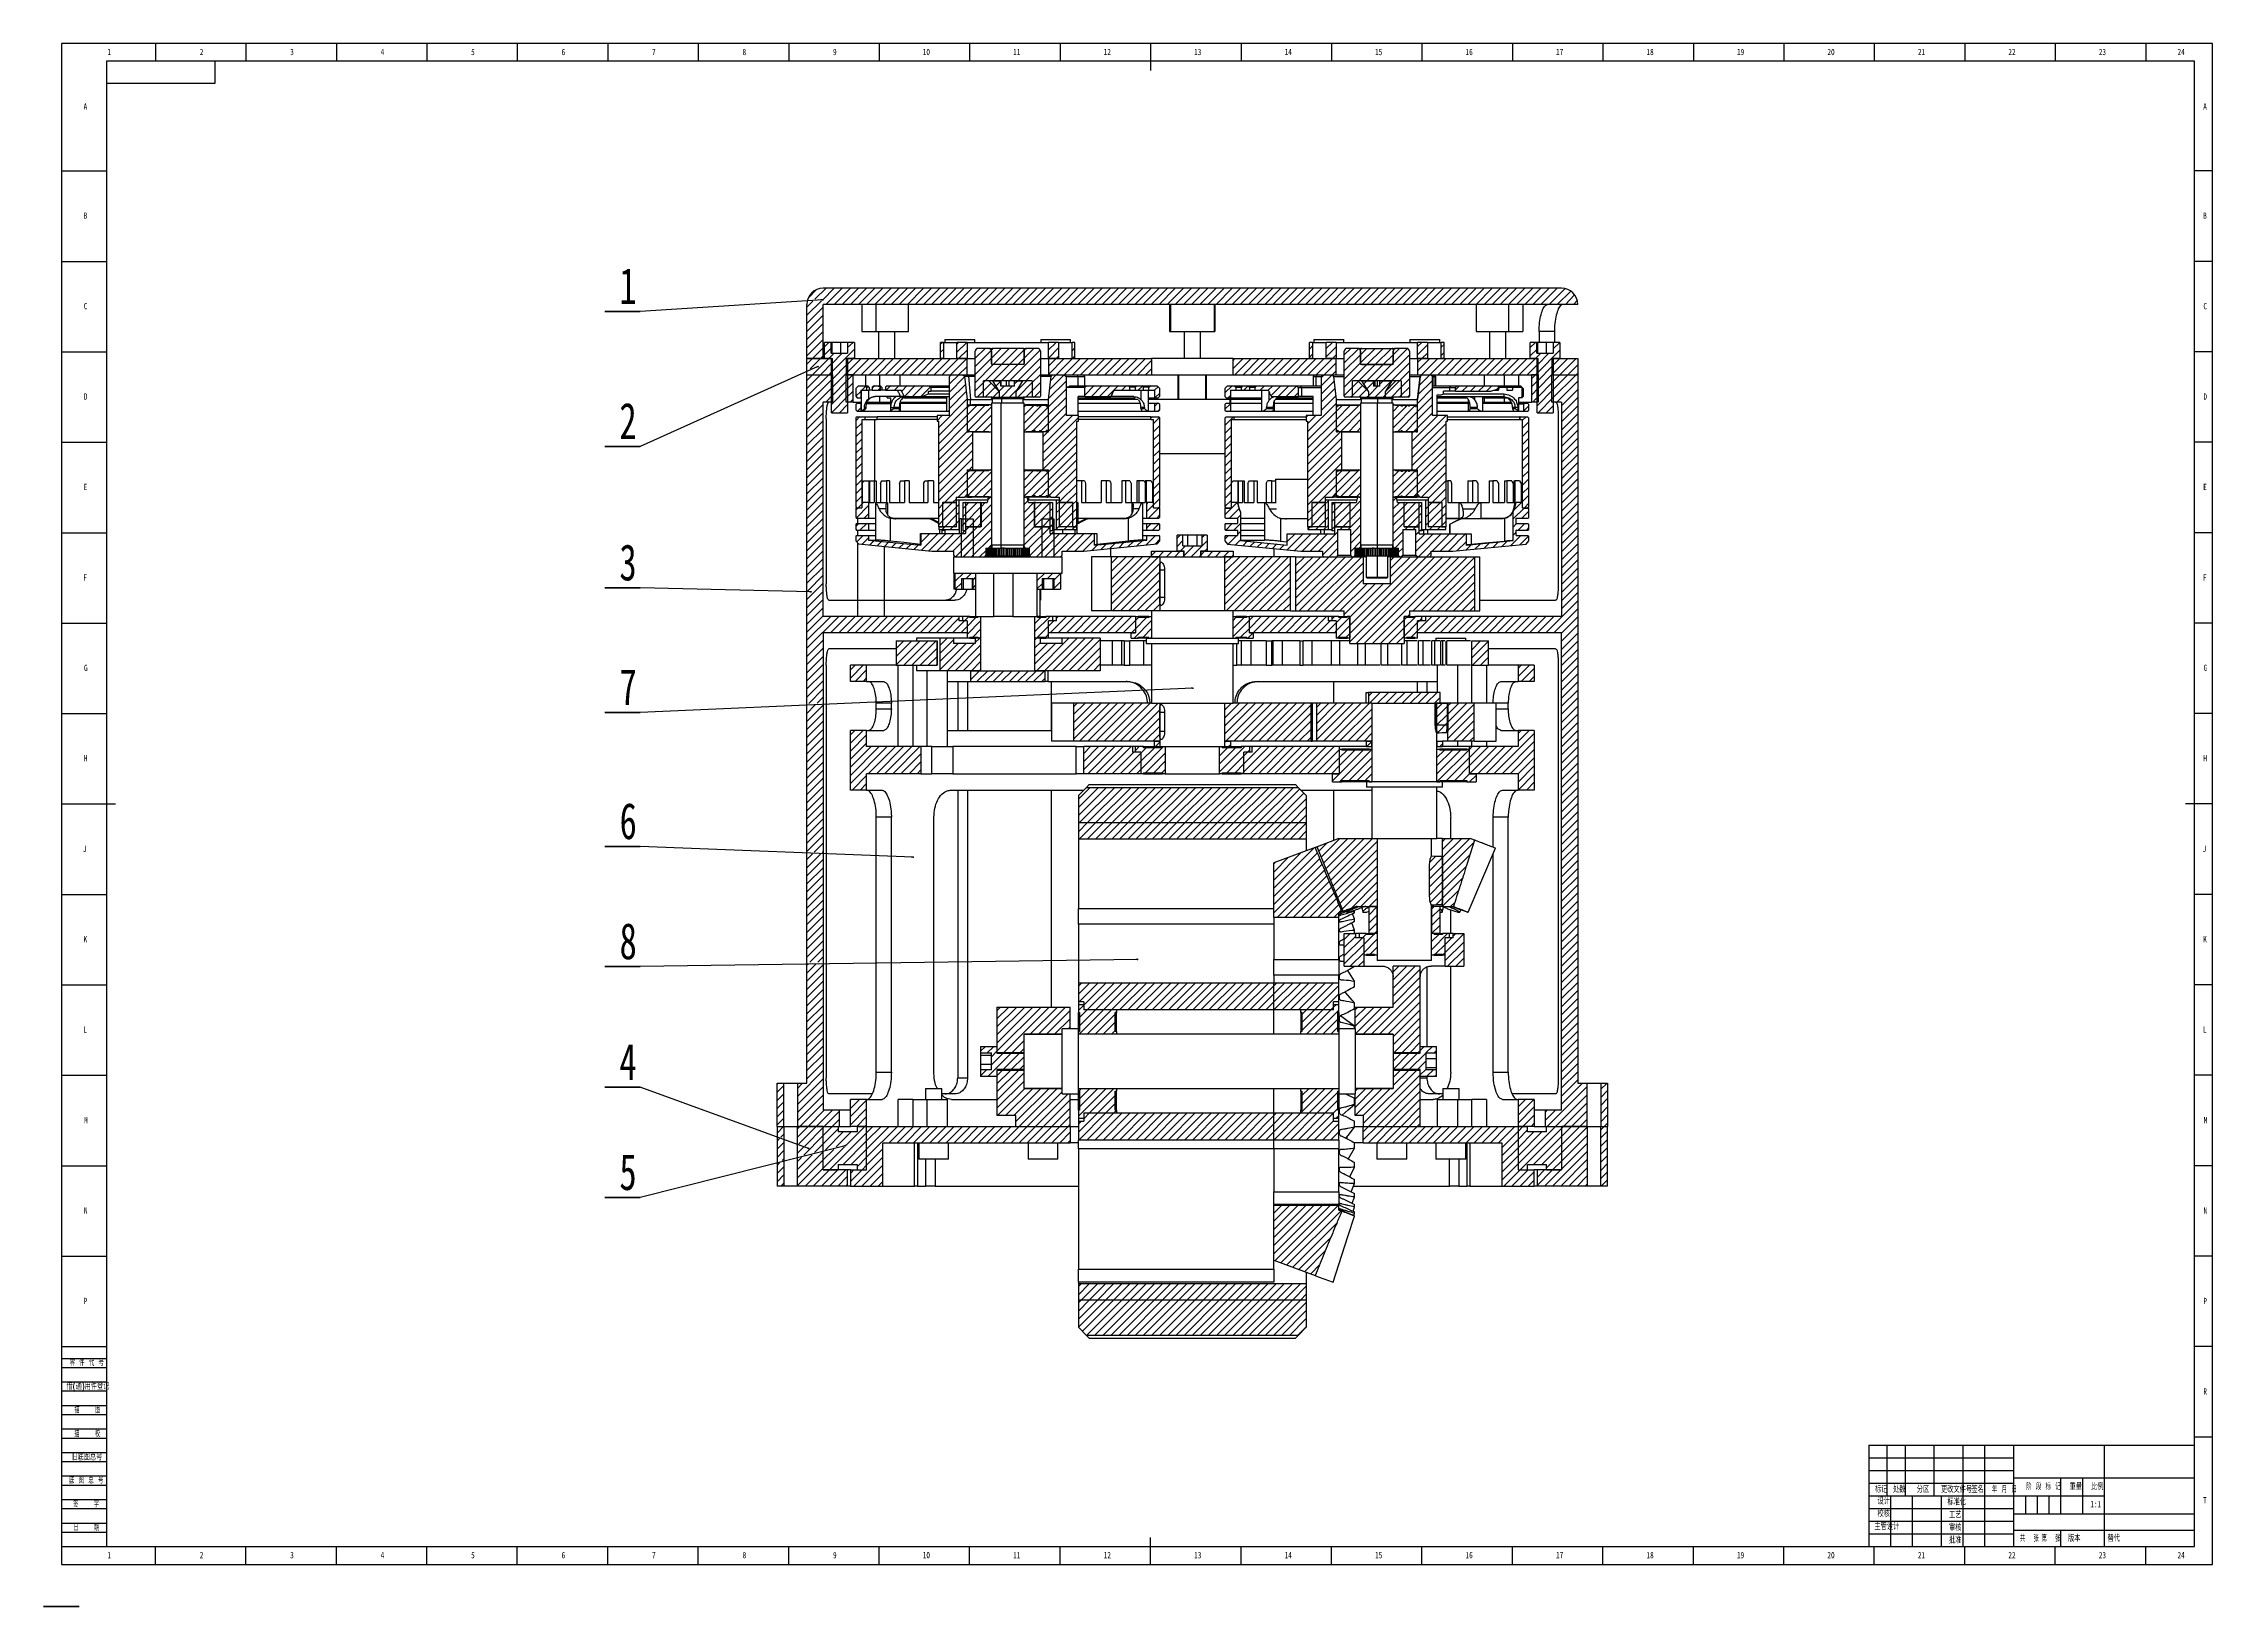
# Model space of a CAD drawing. Header units: millimetres. Extents: x -10 to 1189, y -23 to 841.
import ezdxf

# ---------------------------------------------------------------- set-up
doc = ezdxf.new("R2010")
doc.units = ezdxf.units.MM
for name, color, linetype in [('10', 7, 'Continuous'), ('5', 7, 'Continuous'), ('9', 7, 'Continuous'), ('SLD-0', 7, 'Continuous')]:
    doc.layers.add(name, color=color, linetype=linetype)
doc.styles.add('SLDTEXTSTYLE0', font='TXT', dxfattribs={"width": 0.7, "bigfont": 'bigfont'})
doc.styles.add('SLDTEXTSTYLE1', font='TXT', dxfattribs={"width": 0.6, "bigfont": 'bigfont'})
doc.styles.add('SLDTEXTSTYLE2', font='TXT', dxfattribs={"width": 0.614286, "bigfont": 'bigfont'})
doc.styles.add('SLDTEXTSTYLE3', font='TXT', dxfattribs={"width": 0.62, "bigfont": 'bigfont'})
doc.styles.add('SLDTEXTSTYLE4', font='TXT', dxfattribs={"width": 0.566667, "bigfont": 'bigfont'})
doc.styles.add('SLDTEXTSTYLE5', font='TXT', dxfattribs={"width": 0.7})
doc.dimstyles.new('SLDDIMSTYLE0', dxfattribs={"dimtxt": 0.18, "dimasz": 1.016, "dimexe": 0, "dimexo": 0.0625, "dimgap": 0, "dimtad": 0, "dimtih": 1, "dimtoh": 1, "dimdec": 0, "dimrnd": 1e-09, "dimzin": 0, "dimdsep": 46, "dimtxsty": 'Standard', "dimblk1": 'DOT', "dimblk2": 'DOT', "dimsah": 1, "dimcen": 0.09, "dimadec": 0, "dimazin": 0, "dimtfac": 1.016, "dimtdec": 0, "dimtofl": 0, "dimtmove": 0, "dimatfit": 3, "dimldrblk": 'DOT', "dimfxl": 0, "dimfrac": 2, "dimtolj": 1, "dimtzin": 0, "dimarcsym": 0})

msp = doc.modelspace()

# ---------------------------------------------------------------- texts
at = {"layer": '10', "char_height": 3.5, "attachment_point": 2}
for s, insert, style in [('1', (26.5, 838), 'SLDTEXTSTYLE5'), ('2', (77.5, 838), 'SLDTEXTSTYLE5'), ('3', (127.5, 838), 'SLDTEXTSTYLE5'), ('4', (177.5, 838), 'SLDTEXTSTYLE5'), ('5', (227.5, 838), 'SLDTEXTSTYLE5'), ('6', (277.5, 838), 'SLDTEXTSTYLE5'), ('7', (327.5, 838), 'SLDTEXTSTYLE5'), ('8', (377.5, 838), 'SLDTEXTSTYLE5'), ('9', (427.5, 838), 'SLDTEXTSTYLE5'), ('10', (478.1, 838), 'SLDTEXTSTYLE5'), ('11', (528.1, 838), 'SLDTEXTSTYLE5'), ('12', (578.1, 838), 'SLDTEXTSTYLE5'), ('13', (628.1, 838), 'SLDTEXTSTYLE5'), ('14', (678.1, 838), 'SLDTEXTSTYLE5'), ('15', (728.1, 838), 'SLDTEXTSTYLE5'), ('16', (778.1, 838), 'SLDTEXTSTYLE5'), ('17', (828.1, 838), 'SLDTEXTSTYLE5'), ('18', (878.1, 838), 'SLDTEXTSTYLE5'), ('19', (928.1, 838), 'SLDTEXTSTYLE5'), ('20', (978.1, 838), 'SLDTEXTSTYLE5'), ('21', (1028.1, 838), 'SLDTEXTSTYLE5'), ('22', (1078.1, 838), 'SLDTEXTSTYLE5'), ('23', (1128.1, 838), 'SLDTEXTSTYLE5'), ('24', (1171.6, 838), 'SLDTEXTSTYLE5'), ('A', (13.3, 807.8), 'SLDTEXTSTYLE5'), ('A', (1184.8, 807.8), 'SLDTEXTSTYLE5'), ('B', (13.3, 747.5), 'SLDTEXTSTYLE5'), ('B', (1184.8, 747.5), 'SLDTEXTSTYLE5'), ('C', (13.4, 697.5), 'SLDTEXTSTYLE5'), ('C', (1184.9, 697.5), 'SLDTEXTSTYLE5'), ('D', (13.4, 647.5), 'SLDTEXTSTYLE5'), ('D', (1184.9, 647.5), 'SLDTEXTSTYLE5'), ('E', (13.3, 597.5), 'SLDTEXTSTYLE5'), ('E', (1184.8, 597.5), 'SLDTEXTSTYLE5'), ('F', (13.2, 547.5), 'SLDTEXTSTYLE5'), ('F', (1184.7, 547.5), 'SLDTEXTSTYLE5'), ('G', (13.5, 497.5), 'SLDTEXTSTYLE5'), ('G', (1185, 497.5), 'SLDTEXTSTYLE5'), ('H', (13.4, 447.5), 'SLDTEXTSTYLE5'), ('H', (1184.9, 447.5), 'SLDTEXTSTYLE5'), ('J', (13, 397.5), 'SLDTEXTSTYLE5'), ('J', (1184.5, 397.5), 'SLDTEXTSTYLE5'), ('K', (13.3, 347.5), 'SLDTEXTSTYLE5'), ('K', (1184.8, 347.5), 'SLDTEXTSTYLE5'), ('L', (13.2, 297.5), 'SLDTEXTSTYLE5'), ('L', (1184.7, 297.5), 'SLDTEXTSTYLE5'), ('M', (13.6, 247.5), 'SLDTEXTSTYLE5'), ('M', (1185.1, 247.5), 'SLDTEXTSTYLE5'), ('N', (13.5, 197.5), 'SLDTEXTSTYLE5'), ('N', (1185, 197.5), 'SLDTEXTSTYLE5'), ('P', (13.4, 147.5), 'SLDTEXTSTYLE5'), ('P', (1184.9, 147.5), 'SLDTEXTSTYLE5'), ('R', (1184.9, 97.5), 'SLDTEXTSTYLE5'), ('T', (1184.7, 37.3), 'SLDTEXTSTYLE5'), ('校核', (1007.2, 29.9), 'SLDTEXTSTYLE0'), ('主管设计', (1008.9, 22.8), 'SLDTEXTSTYLE0'), ('1', (26.5, 7), 'SLDTEXTSTYLE5'), ('2', (77.5, 7), 'SLDTEXTSTYLE5'), ('3', (127.5, 7), 'SLDTEXTSTYLE5'), ('4', (177.5, 7), 'SLDTEXTSTYLE5'), ('5', (227.5, 7), 'SLDTEXTSTYLE5'), ('6', (277.5, 7), 'SLDTEXTSTYLE5'), ('7', (327.5, 7), 'SLDTEXTSTYLE5'), ('8', (377.5, 7), 'SLDTEXTSTYLE5'), ('9', (427.5, 7), 'SLDTEXTSTYLE5'), ('10', (478.1, 7), 'SLDTEXTSTYLE5'), ('11', (528.1, 7), 'SLDTEXTSTYLE5'), ('12', (578.1, 7), 'SLDTEXTSTYLE5'), ('13', (628.1, 7), 'SLDTEXTSTYLE5'), ('14', (678.1, 7), 'SLDTEXTSTYLE5'), ('15', (728.1, 7), 'SLDTEXTSTYLE5'), ('16', (778.1, 7), 'SLDTEXTSTYLE5'), ('17', (828.1, 7), 'SLDTEXTSTYLE5'), ('18', (878.1, 7), 'SLDTEXTSTYLE5'), ('19', (928.1, 7), 'SLDTEXTSTYLE5'), ('20', (978.1, 7), 'SLDTEXTSTYLE5'), ('21', (1028.1, 7), 'SLDTEXTSTYLE5'), ('22', (1078.1, 7), 'SLDTEXTSTYLE5'), ('23', (1128.1, 7), 'SLDTEXTSTYLE5'), ('24', (1171.6, 7), 'SLDTEXTSTYLE5')]:
    msp.add_mtext(s, dxfattribs=dict(at, insert=insert, style=style))
at = {"layer": '10', "color": 7, "insert": (1112.5, 16.2), "char_height": 3.5, "attachment_point": 2, "style": 'SLDTEXTSTYLE0'}
msp.add_mtext('版本', dxfattribs=at)
at = {"layer": '9', "color": 7, "char_height": 3.5}
for s, insert, attachment_point, style in [('零 件 代 号', (4.5, 113.4), 1, 'SLDTEXTSTYLE2'), ('借(通)用件登记', (2.9, 100.3), 1, 'SLDTEXTSTYLE0'), ('描    图', (14.4, 87.2), 2, 'SLDTEXTSTYLE4'), ('描    校', (14.3, 74.1), 2, 'SLDTEXTSTYLE4'), ('旧底图总号', (5.5, 61.2), 1, 'SLDTEXTSTYLE0'), ('底 图 总 号', (4.2, 48.4), 1, 'SLDTEXTSTYLE2'), ('标记', (1005.8, 43.3), 2, 'SLDTEXTSTYLE0'), ('设计', (1007.2, 36.8), 2, 'SLDTEXTSTYLE0'), ('处数', (1015.8, 43.3), 2, 'SLDTEXTSTYLE0'), ('分区', (1028.9, 43.3), 2, 'SLDTEXTSTYLE0'), ('更改文件号', (1047.5, 43.3), 2, 'SLDTEXTSTYLE0'), ('标准化', (1047.6, 36.4), 2, 'SLDTEXTSTYLE0'), ('签名', (1059.1, 43.3), 2, 'SLDTEXTSTYLE0'), ('年 月 日', (1073.9, 43.3), 2, 'SLDTEXTSTYLE3'), ('阶 段 标 记', (1095.5, 44.8), 2, 'SLDTEXTSTYLE2'), ('重量', (1113.4, 44.8), 2, 'SLDTEXTSTYLE0'), ('比例', (1125.3, 44.8), 2, 'SLDTEXTSTYLE0'), ('签    字', (13.7, 35.2), 2, 'SLDTEXTSTYLE4'), ('工艺', (1046.7, 29.2), 2, 'SLDTEXTSTYLE0'), ('日    期', (13.8, 22.2), 2, 'SLDTEXTSTYLE4'), ('批准', (1046.7, 15.2), 2, 'SLDTEXTSTYLE0'), ('审核', (1046.7, 22.2), 2, 'SLDTEXTSTYLE0'), ('共  张', (1087.7, 16.2), 2, 'SLDTEXTSTYLE1'), ('第  张', (1099.7, 16.2), 2, 'SLDTEXTSTYLE1')]:
    msp.add_mtext(s, dxfattribs=dict(at, insert=insert, attachment_point=attachment_point, style=style))
at = {"layer": 'SLD-0', "char_height": 3.5}
for s, insert, attachment_point, style in [('1:1', (1124.4, 35.2), 2, 'SLDTEXTSTYLE5'), ('替代', (1130.9, 16.2), 1, 'SLDTEXTSTYLE0')]:
    msp.add_mtext(s, dxfattribs=dict(at, insert=insert, attachment_point=attachment_point, style=style))

# ---------------------------------------------------------------- blocks, each defined once
blk = doc.blocks.new('SW_HATCH_0')
at = {"color": 0, "linetype": 'Continuous', "lineweight": 18}
for p, q in [((-149.2, 380.6), (-144.7, 385.1)), ((-145.7, 379.7), (-139.4, 385.9)), ((-141.3, 379.5), (-134.9, 385.9)), ((-139.5, 376.9), (-130.5, 385.9)), ((-135, 376.9), (-126, 385.9)), ((-130.5, 376.9), (-121.5, 385.9)), ((-126, 376.9), (-117, 385.9)), ((-121.5, 376.9), (-112.5, 385.9)), ((-117, 376.9), (-108, 385.9)), ((-112.5, 376.9), (-103.5, 385.9)), ((-108, 376.9), (-99, 385.9)), ((-103.5, 376.9), (-94.5, 385.9)), ((-99, 376.9), (-90, 385.9)), ((-94.5, 376.9), (-85.5, 385.9)), ((-90.1, 376.9), (-81.1, 385.9)), ((-85.6, 376.9), (-76.6, 385.9)), ((-81.1, 376.9), (-72.1, 385.9)), ((-76.6, 376.9), (-67.6, 385.9)), ((-72.1, 376.9), (-63.1, 385.9)), ((-67.6, 376.9), (-58.6, 385.9)), ((-63.1, 376.9), (-54.1, 385.9)), ((-58.6, 376.9), (-49.6, 385.9)), ((-54.1, 376.9), (-45.1, 385.9)), ((-49.6, 376.9), (-40.6, 385.9)), ((-45.2, 376.9), (-36.2, 385.9)), ((-40.7, 376.9), (-31.7, 385.9)), ((-36.2, 376.9), (-27.2, 385.9)), ((-31.7, 376.9), (-22.7, 385.9)), ((-27.2, 376.9), (-18.2, 385.9)), ((-22.7, 376.9), (-13.7, 385.9)), ((-18.2, 376.9), (-9.2, 385.9)), ((-13.7, 376.9), (-4.7, 385.9)), ((-9.2, 376.9), (-0.2, 385.9)), ((-4.7, 376.9), (4.3, 385.9)), ((-0.3, 376.9), (8.7, 385.9)), ((4.2, 376.9), (13.2, 385.9)), ((8.7, 376.9), (17.7, 385.9)), ((13.2, 376.9), (22.2, 385.9)), ((17.7, 376.9), (26.7, 385.9)), ((22.2, 376.9), (31.2, 385.9)), ((26.7, 376.9), (35.7, 385.9)), ((31.2, 376.9), (40.2, 385.9)), ((35.7, 376.9), (44.7, 385.9)), ((40.2, 376.9), (49.2, 385.9)), ((44.6, 376.9), (53.6, 385.9)), ((49.1, 376.9), (58.1, 385.9)), ((53.6, 376.9), (62.6, 385.9)), ((58.1, 376.9), (67.1, 385.9)), ((62.6, 376.9), (71.6, 385.9)), ((67.1, 376.9), (76.1, 385.9)), ((71.6, 376.9), (80.6, 385.9)), ((76.1, 376.9), (85.1, 385.9)), ((80.6, 376.9), (89.6, 385.9)), ((85.1, 376.9), (94.1, 385.9)), ((89.5, 376.9), (98.5, 385.9)), ((94, 376.9), (103, 385.9)), ((98.5, 376.9), (107.5, 385.9)), ((103, 376.9), (112, 385.9)), ((107.5, 376.9), (116.5, 385.9)), ((112, 376.9), (121, 385.9)), ((116.5, 376.9), (125.5, 385.9)), ((121, 376.9), (130, 385.9)), ((125.5, 376.9), (134.5, 385.9)), ((130, 376.9), (139, 385.9)), ((134.4, 376.9), (143.4, 385.9)), ((138.9, 376.9), (147.9, 385.9)), ((143.4, 376.9), (152.4, 385.9)), ((147.9, 376.9), (156.9, 385.9)), ((152.4, 376.9), (161.4, 385.9)), ((156.9, 376.9), (165.9, 385.9)), ((161.4, 376.9), (170.4, 385.9)), ((165.9, 376.9), (174.9, 385.9)), ((170.4, 376.9), (179.4, 385.9)), ((174.9, 376.9), (183.9, 385.9)), ((179.3, 376.9), (188.3, 385.9)), ((183.8, 376.9), (192.8, 385.9)), ((188.3, 376.9), (197.3, 385.9)), ((192.8, 376.9), (201.8, 385.9)), ((197.3, 376.9), (206.3, 385.9)), ((201.8, 376.9), (210.8, 385.9)), ((206.3, 376.9), (215.3, 385.9)), ((210.8, 376.9), (219.8, 385.9)), ((215.3, 376.9), (224.3, 385.9)), ((219.8, 376.9), (228.8, 385.9)), ((224.3, 376.9), (233.3, 385.9)), ((228.7, 376.9), (237.7, 385.9)), ((233.2, 376.9), (242.2, 385.9)), ((237.7, 376.9), (246.7, 385.9)), ((242.2, 376.9), (251.2, 385.9)), ((246.7, 376.9), (255.7, 385.9)), ((251.2, 376.9), (260.2, 385.9)), ((255.7, 376.9), (264.7, 385.9)), ((260.2, 376.9), (269, 385.7)), ((264.7, 376.9), (272.1, 384.3)), ((-150, 370.9), (-142, 378.9)), ((-150, 375.3), (-146.8, 378.6)), ((-150, 366.4), (-141, 375.4)), ((269.2, 376.9), (274.3, 382.1)), ((273.6, 376.9), (275.7, 379)), ((-150, 361.9), (-141, 370.9)), ((-150, 357.4), (-141, 366.4)), ((-150, 352.9), (-141, 361.9)), ((-150, 348.4), (-141, 357.4)), ((-147, 346.9), (-141, 352.9)), ((-142.5, 346.9), (-141, 348.4)), ((-140.2, 353.7), (-138, 355.9)), ((-140.2, 349.2), (-136.5, 352.9)), ((-138, 346.9), (-135, 349.9)), ((-136.5, 339.5), (-123.7, 352.2)), ((-136.5, 343.9), (-130.5, 349.9)), ((-127.5, 353), (-124.5, 355.9)), ((-124.5, 346.9), (-123.7, 347.7)), ((-76.1, 354.9), (-75.1, 355.9)), ((-76.1, 350.4), (-74.6, 352)), ((-67.1, 355), (-66.2, 355.9)), ((-67.1, 350.5), (-61.7, 355.9)), ((-66.2, 346.9), (-61.5, 351.6)), ((-57, 347.1), (-51.4, 352.7)), ((-57, 342.6), (-48, 351.6)), ((-56.9, 351.7), (-56, 352.6)), ((-48, 351.6), (-46.9, 352.7)), ((-48, 347.1), (-42.4, 352.7)), ((-47, 343.7), (-38, 352.7)), ((-42.5, 343.7), (-33.5, 352.7)), ((-38, 343.7), (-30, 351.7)), ((-38, 334.7), (-21.1, 351.6)), ((-30, 347.2), (-24.5, 352.7)), ((-29.9, 351.8), (-29.1, 352.6)), ((-16.5, 351.7), (-12.3, 355.9)), ((-16.5, 347.2), (-10.9, 352.8)), ((-12.3, 346.9), (-10.9, 348.3)), ((-3.4, 355.8), (-3.3, 355.9)), ((-3.4, 351.3), (-1.9, 352.8)), ((-3.3, 346.9), (-1.9, 348.4)), ((127.9, 352.4), (129.4, 353.9)), ((127.9, 347.9), (129.4, 349.4)), ((136.9, 352.5), (140.4, 355.9)), ((136.9, 348), (142.5, 353.5)), ((140.4, 346.9), (142.5, 349)), ((147, 349.1), (150.6, 352.6)), ((147, 344.6), (155, 352.5)), ((147, 340.1), (156, 349.1)), ((156, 349.1), (159.5, 352.6)), ((156, 344.6), (164, 352.6)), ((159.5, 343.6), (168.5, 352.6)), ((164, 343.6), (173, 352.6)), ((168.5, 334.6), (183, 349.1)), ((168.5, 343.6), (174, 349.1)), ((174, 344.6), (181.9, 352.6)), ((174, 349.1), (177.5, 352.6)), ((187.5, 353.6), (189.8, 355.9)), ((187.5, 349.1), (193.1, 354.7)), ((189.8, 346.9), (193.1, 350.2)), ((200.6, 353.2), (202.1, 354.8)), ((200.6, 348.7), (202.1, 350.3)), ((249.7, 348.5), (253.5, 352.2)), ((249.7, 353), (252.6, 355.9)), ((252.6, 346.9), (255.6, 349.9)), ((253.5, 338.8), (266.2, 351.6)), ((253.5, 343.3), (260.1, 349.9)), ((262.5, 352.3), (266.1, 355.9)), ((-150, 343.9), (-147, 346.9)), ((-150, 326), (-138, 337.9)), ((-150, 330.4), (-142.5, 337.9)), ((-150, 334.9), (-147, 337.9)), ((-150, 321.5), (-135.8, 335.7)), ((-148.3, 341.2), (-142.5, 346.9)), ((-147, 337.9), (-138, 346.9)), ((-142.5, 337.9), (-135.8, 344.7)), ((-138, 337.9), (-135.8, 340.2)), ((-136.5, 335), (-127.5, 344)), ((-136.5, 330.5), (-127.5, 339.5)), ((-128.3, 334.2), (-124.6, 337.9)), ((-128.3, 343.2), (-124.5, 346.9)), ((-128.3, 338.7), (-120.1, 346.9)), ((-124.6, 337.9), (-115.6, 346.9)), ((-120.1, 337.9), (-111.1, 346.9)), ((-115.6, 337.9), (-106.6, 346.9)), ((-111.1, 337.9), (-102.1, 346.9)), ((-106.6, 337.9), (-97.6, 346.9)), ((-102.1, 337.9), (-93.1, 346.9)), ((-97.6, 337.9), (-88.6, 346.9)), ((-93.1, 337.9), (-84.1, 346.9)), ((-88.6, 337.9), (-79.6, 346.9)), ((-84.2, 337.9), (-75.2, 346.9)), ((-79.7, 337.9), (-70.7, 346.9)), ((-75.2, 346.9), (-74.6, 347.5)), ((-75.2, 337.9), (-66.2, 346.9)), ((-71.2, 332.9), (-66.1, 338)), ((-71.2, 328.4), (-62.9, 336.8)), ((-70.7, 337.9), (-61.7, 346.9)), ((-66.2, 337.9), (-61.5, 342.6)), ((-61.7, 346.9), (-61.5, 347.1)), ((-61.7, 337.9), (-61.5, 338.1)), ((-57, 338.1), (-48, 347.1)), ((-57, 333.6), (-47, 343.7)), ((-51.5, 334.7), (-42.5, 343.7)), ((-47, 334.7), (-38, 343.7)), ((-42.5, 334.7), (-33.5, 343.7)), ((-33.5, 334.7), (-21, 347.2)), ((-33.5, 343.7), (-30, 347.2)), ((-29, 334.7), (-21, 342.7)), ((-25.5, 333.7), (-21, 338.2)), ((-16.5, 342.7), (-12.3, 346.9)), ((-16.5, 338.2), (-7.8, 346.9)), ((-15.9, 329.8), (-7.8, 338)), ((-15.3, 334.9), (-12.2, 338)), ((-12.3, 337.9), (-3.3, 346.9)), ((-7.8, 337.9), (1.2, 346.9)), ((-3.3, 337.9), (5.7, 346.9)), ((1.2, 337.9), (10.2, 346.9)), ((5.6, 337.9), (14.6, 346.9)), ((10.1, 337.9), (19.1, 346.9)), ((14.6, 337.9), (23.6, 346.9)), ((19.1, 337.9), (28.1, 346.9)), ((23.6, 337.9), (32.6, 346.9)), ((28.1, 337.9), (37.1, 346.9)), ((32.6, 337.9), (40.5, 345.8)), ((37.1, 337.9), (40.5, 341.3)), ((85.5, 345.9), (86.5, 346.9)), ((85.5, 341.4), (91, 346.9)), ((86.5, 337.9), (95.5, 346.9)), ((91, 337.9), (100, 346.9)), ((95.4, 337.9), (104.4, 346.9)), ((99.9, 337.9), (108.9, 346.9)), ((104.4, 337.9), (113.4, 346.9)), ((108.9, 337.9), (117.9, 346.9)), ((113.4, 337.9), (122.4, 346.9)), ((117.9, 337.9), (126.9, 346.9)), ((122.4, 337.9), (131.4, 346.9)), ((126.9, 337.9), (135.9, 346.9)), ((131.4, 337.9), (140.4, 346.9)), ((134.2, 336.3), (135.9, 337.9)), ((134.2, 331.8), (140.3, 337.9)), ((135.9, 337.9), (142.5, 344.6)), ((140.3, 337.9), (142.5, 340.1)), ((147, 335.6), (156, 344.6)), ((147, 331.1), (159.5, 343.6)), ((155, 334.6), (164, 343.6)), ((159.5, 334.6), (168.5, 343.6)), ((164, 334.6), (173, 343.6)), ((173, 334.6), (183, 344.6)), ((173, 343.6), (174, 344.6)), ((177.5, 334.6), (183, 340.2)), ((187.5, 344.7), (189.8, 346.9)), ((187.5, 340.2), (194.3, 346.9)), ((188.3, 332), (194.2, 337.9)), ((188.9, 337.1), (189.7, 337.8)), ((189.7, 337.9), (198.7, 346.9)), ((194.2, 337.9), (203.2, 346.9)), ((198.7, 337.9), (207.7, 346.9)), ((203.2, 337.9), (212.2, 346.9)), ((207.7, 337.9), (216.7, 346.9)), ((212.2, 337.9), (221.2, 346.9)), ((216.7, 337.9), (225.7, 346.9)), ((221.2, 337.9), (230.2, 346.9)), ((225.7, 337.9), (234.7, 346.9)), ((230.2, 337.9), (239.2, 346.9)), ((234.6, 337.9), (243.6, 346.9)), ((239.1, 337.9), (248.1, 346.9)), ((243.6, 337.9), (252.6, 346.9)), ((248.1, 337.9), (254.2, 344.1)), ((250.5, 335.8), (252.6, 337.9)), ((252.6, 337.9), (254.2, 339.6)), ((253.5, 334.3), (262.5, 343.3)), ((253.5, 329.8), (262.5, 338.8)), ((261.7, 342.6), (266.1, 346.9)), ((261.7, 338.1), (270.6, 346.9)), ((261.7, 324.6), (275.1, 337.9)), ((261.7, 329.1), (270.6, 337.9)), ((261.7, 333.6), (266.1, 337.9)), ((266.1, 346.9), (266.2, 347.1)), ((266.1, 337.9), (275.1, 346.9)), ((270.6, 337.9), (276, 343.4)), ((275.1, 337.9), (276, 338.9)), ((-150, 317), (-135.8, 331.2)), ((-139.6, 322.9), (-135.8, 326.7)), ((-136.5, 326), (-127.5, 335)), ((-136.5, 321.5), (-127.5, 330.5)), ((-136.5, 317), (-127.5, 326)), ((-128.3, 329.7), (-124.5, 333.5)), ((-128.3, 325.3), (-124.5, 329)), ((-126.1, 322.9), (-124.5, 324.5)), ((-122.9, 326.1), (-120.3, 328.7)), ((-119.4, 329.6), (-117.4, 331.6)), ((-114, 330.5), (-112.5, 332)), ((-110.4, 329.6), (-109.5, 330.5)), ((-106, 329.6), (-103.6, 332)), ((-101.5, 329.6), (-99.1, 332)), ((-97.6, 329), (-94.6, 332)), ((-96.1, 326), (-90.1, 332)), ((-91.6, 326), (-85.6, 332)), ((-87.1, 326), (-81.8, 331.3)), ((-77.2, 308.9), (-61.5, 324.6)), ((-71.2, 323.9), (-62.4, 332.7)), ((-71.2, 319.4), (-62, 328.7)), ((-57, 329.2), (-52.5, 333.7)), ((-56, 325.7), (-52.5, 329.2)), ((-52.5, 333.7), (-51.5, 334.7)), ((-52.5, 329.2), (-48.2, 333.4)), ((-51.5, 325.7), (-46, 331.2)), ((-47.1, 334.5), (-47, 334.7)), ((-47, 325.7), (-43.7, 328.9)), ((-45.4, 331.8), (-42.8, 334.4)), ((-43.7, 329), (-41, 331.7)), ((-42.5, 325.7), (-36.5, 331.7)), ((-38, 325.7), (-33.6, 330.1)), ((-35.2, 332.9), (-33.5, 334.7)), ((-33.5, 325.7), (-25.5, 333.7)), ((-29, 325.7), (-25.5, 329.2)), ((-25.5, 329.2), (-21, 333.7)), ((-24.5, 325.7), (-21, 329.2)), ((-16.5, 324.8), (-6.8, 334.5)), ((-16.5, 320.3), (-6.8, 330)), ((-16.5, 315.8), (-6.8, 325.5)), ((3.5, 326.8), (8.7, 332)), ((7.2, 326), (13.2, 332)), ((11.7, 326), (17.7, 332)), ((16.2, 326), (22.2, 332)), ((24.3, 329.6), (26.7, 332)), ((33.2, 329.6), (35.4, 331.7)), ((39, 330.9), (40.1, 332)), ((42.2, 329.6), (44.1, 331.4)), ((42.5, 325.4), (45, 327.9)), ((81, 328), (85, 331.9)), ((82.8, 325.3), (84, 326.5)), ((91.5, 329.5), (93.8, 331.8)), ((97.5, 331), (98.4, 331.9)), ((100.5, 329.5), (102.9, 331.9)), ((105, 329.5), (107.4, 331.9)), ((106.5, 326.6), (111.9, 331.9)), ((110.4, 325.9), (116.4, 331.9)), ((114.9, 325.9), (120.8, 331.8)), ((119.4, 325.9), (121.5, 328)), ((134.2, 327.3), (141.4, 334.5)), ((134.2, 322.8), (141.8, 330.4)), ((134.2, 318.3), (142.3, 326.4)), ((147, 326.6), (151.5, 331.1)), ((150.5, 325.6), (151.5, 326.6)), ((151.5, 331.1), (154.8, 334.4)), ((151.5, 326.6), (157, 332.1)), ((155, 325.6), (159.2, 329.9)), ((157.8, 332.9), (159.5, 334.6)), ((159.5, 330.2), (163.2, 333.9)), ((159.5, 325.6), (160.5, 326.6)), ((160.5, 326.6), (165.5, 331.6)), ((164, 325.6), (173, 334.6)), ((166.8, 332.9), (168.5, 334.6)), ((168.5, 325.6), (169.5, 326.7)), ((169.5, 326.7), (177.5, 334.6)), ((173, 325.6), (178.5, 331.2)), ((177.4, 325.6), (178.5, 326.7)), ((178.5, 331.2), (183, 335.7)), ((178.5, 326.7), (183, 331.2)), ((181.9, 325.6), (183, 326.7)), ((187.5, 322.2), (195.7, 330.5)), ((187.5, 317.7), (195.7, 326)), ((187.8, 327), (195.7, 334.9)), ((208.5, 329.7), (210.7, 331.9)), ((212.2, 328.9), (215.2, 331.9)), ((216.7, 328.9), (219.7, 331.9)), ((221.2, 328.9), (224.2, 331.9)), ((225.6, 328.9), (228.6, 331.9)), ((231.2, 330), (232.4, 331.2)), ((250.5, 331.3), (254.2, 335.1)), ((250.5, 326.8), (254.2, 330.6)), ((251.1, 322.9), (254.2, 326.1)), ((253.5, 325.3), (262.5, 334.3)), ((253.5, 320.9), (262.5, 329.9)), ((254.1, 316.9), (262.5, 325.4)), ((264.5, 322.9), (276, 334.4)), ((267, 320.9), (276, 329.9)), ((267, 316.4), (276, 325.4)), ((-150, 312.5), (-141, 321.5)), ((-150, 308), (-141, 317)), ((-150, 303.5), (-141, 312.5)), ((-132.1, 316.9), (-127.5, 321.5)), ((-127.6, 316.9), (-127.5, 317)), ((-123, 321.5), (-122.1, 322.4)), ((-123, 312.5), (-120.7, 314.9)), ((-122.1, 317.9), (-120.3, 319.7)), ((-78, 312.6), (-75.2, 315.5)), ((-77.2, 304.4), (-61.5, 320.2)), ((-77.2, 299.9), (-61.5, 315.7)), ((-61.5, 311.2), (-51.5, 321.2)), ((-61.5, 315.7), (-56, 321.2)), ((-61.5, 320.2), (-60.7, 320.9)), ((-61.5, 306.7), (-48, 320.2)), ((-56.9, 306.8), (-48, 315.7)), ((-30, 320.2), (-28.9, 321.3)), ((-30, 311.2), (-20.1, 321.2)), ((-30, 315.7), (-25, 320.7)), ((-30, 306.8), (-16.5, 320.3)), ((-25, 307.2), (-16.5, 315.8)), ((-24.9, 320.8), (-24.6, 321.2)), ((-19.5, 299.3), (-3.3, 315.5)), ((-19.5, 294.8), (0, 314.3)), ((-16.5, 311.3), (-6.8, 321)), ((-16.5, 306.8), (-6.8, 316.5)), ((40.1, 314), (41, 314.9)), ((41.6, 311), (44.9, 314.3)), ((42.3, 320.7), (44, 322.4)), ((44, 317.9), (45, 318.9)), ((81, 319), (84, 322)), ((81, 310), (85.8, 314.8)), ((126, 314.6), (126.8, 315.4)), ((126.7, 306.4), (142.5, 322.1)), ((126.7, 301.9), (142.5, 317.6)), ((126.7, 310.8), (131.3, 315.4)), ((126.7, 297.4), (142.5, 313.1)), ((142.5, 308.6), (155.3, 321.4)), ((142.5, 313.1), (150.5, 321.1)), ((142.5, 317.6), (146, 321.1)), ((145.1, 306.7), (156, 317.6)), ((149.6, 306.7), (156, 313.2)), ((174, 308.7), (186.4, 321.1)), ((174, 313.2), (181.9, 321.1)), ((174, 317.7), (177.4, 321.1)), ((176.5, 306.7), (187.5, 317.7)), ((181, 306.7), (187.5, 313.2)), ((184.5, 301.2), (198.7, 315.4)), ((184.5, 296.8), (203.2, 315.4)), ((187.5, 313.2), (195.7, 321.5)), ((187.5, 308.7), (195.7, 317)), ((245.5, 312.9), (247.5, 314.8)), ((245.5, 308.4), (249, 311.9)), ((246.3, 318.1), (249, 320.8)), ((258.5, 316.9), (262.5, 320.9)), ((267, 311.9), (276, 320.9)), ((267, 307.4), (276, 316.4)), ((267, 302.9), (276, 311.9)), ((-150, 299), (-141, 308)), ((-150, 294.5), (-141, 303.5)), ((-123, 308.1), (-119.5, 311.5)), ((-123, 303.6), (-119.5, 307)), ((-123, 299.1), (-119.5, 302.5)), ((-77.2, 295.4), (-61.5, 311.2)), ((-77.2, 290.9), (-61.5, 306.7)), ((-77.2, 286.5), (-58.5, 305.2)), ((-77.2, 282), (-58.5, 300.7)), ((-52.4, 306.8), (-48, 311.2)), ((-48.2, 306.5), (-48, 306.7)), ((-25.5, 306.8), (-25.5, 306.8)), ((-21, 306.8), (-16.5, 311.3)), ((-19.5, 290.3), (-0.7, 309.1)), ((-19.5, 303.8), (-16.8, 306.5)), ((-19.5, 285.8), (-0.7, 304.6)), ((-16.8, 306.5), (-16.5, 306.8)), ((-16.5, 284.3), (-0.7, 300.1)), ((41.6, 306.5), (45, 309.9)), ((41.6, 302), (45, 305.4)), ((41.6, 297.5), (45, 300.9)), ((81, 305.5), (84.4, 309)), ((81, 301), (84.4, 304.5)), ((81, 296.5), (84.4, 300)), ((126.7, 292.9), (142.5, 308.6)), ((126.7, 288.4), (144.8, 306.4)), ((126.7, 283.9), (145.5, 302.7)), ((154.1, 306.7), (156, 308.7)), ((184.5, 292.3), (203.2, 311)), ((184.5, 287.8), (203.2, 306.5)), ((184.5, 305.7), (185.2, 306.4)), ((185.5, 306.7), (187.5, 308.7)), ((186.6, 285.4), (203.2, 302)), ((245.5, 303.9), (249, 307.4)), ((245.5, 299.4), (249, 302.9)), ((267, 298.4), (276, 307.4)), ((267, 293.9), (276, 302.9)), ((-150, 290), (-141, 299)), ((-150, 285.5), (-141, 294.5)), ((-150, 281.1), (-141, 290.1)), ((-123, 294.6), (-119.5, 298)), ((-123, 290.1), (-119.5, 293.5)), ((-123, 285.6), (-119.5, 289.1)), ((-77.2, 277.5), (-58.5, 296.2)), ((-77.2, 273), (-58.5, 291.7)), ((-16.5, 279.8), (-0.7, 295.6)), ((-16.5, 275.4), (-0.7, 291.1)), ((41.6, 293), (45, 296.4)), ((41.6, 288.5), (45, 292)), ((81, 292), (84.4, 295.5)), ((81, 287.5), (84.4, 291)), ((126.7, 279.4), (145.5, 298.2)), ((126.7, 274.9), (145.5, 293.7)), ((126.7, 270.4), (145.5, 289.2)), ((187.5, 281.8), (203.2, 297.5)), ((187.5, 277.3), (203.2, 293.1)), ((187.5, 272.8), (203.2, 288.6)), ((245.5, 294.9), (249, 298.4)), ((245.5, 290.5), (249, 293.9)), ((245.5, 286), (249, 289.4)), ((267, 289.5), (276, 298.5)), ((267, 285), (276, 294)), ((267, 280.5), (276, 289.5)), ((-150, 276.6), (-141, 285.6)), ((-150, 272.1), (-141, 281.1)), ((-150, 267.6), (-141, 276.6)), ((-123, 281.1), (-119.5, 284.6)), ((-123, 276.6), (-119.5, 280.1)), ((-77.2, 268.5), (-61.5, 284.2)), ((-73.8, 267.5), (-61.5, 279.7)), ((-61.5, 275.3), (-51.6, 285.2)), ((-61.5, 279.7), (-56.1, 285.2)), ((-61.5, 284.2), (-60.7, 285)), ((-61.5, 270.8), (-48, 284.3)), ((-60.3, 285.5), (-58.5, 287.2)), ((-57, 270.8), (-48, 279.8)), ((-30, 284.3), (-29, 285.3)), ((-30, 275.3), (-20.1, 285.2)), ((-30, 279.8), (-25.1, 284.7)), ((-30, 270.8), (-16.5, 284.3)), ((-25.1, 271.2), (-16.5, 279.8)), ((-24.9, 284.9), (-24.6, 285.2)), ((-15.9, 271.4), (-0.7, 286.6)), ((-12.4, 270.5), (-0.7, 282.1)), ((-10.5, 267.9), (-0.7, 277.6)), ((41.6, 284), (45, 287.5)), ((41.6, 279.5), (45, 283)), ((41.6, 275), (45, 278.5)), ((81, 283.1), (84.4, 286.5)), ((81, 278.6), (84.4, 282)), ((81, 274.1), (84.4, 277.5)), ((126.7, 265.9), (142.5, 281.7)), ((132.7, 267.4), (142.5, 277.2)), ((142.5, 272.7), (155.2, 285.4)), ((142.5, 277.2), (150.4, 285.1)), ((142.5, 281.7), (145.9, 285.1)), ((145, 270.7), (156, 281.7)), ((149.5, 270.7), (156, 277.2)), ((174, 272.8), (186.3, 285.1)), ((174, 277.3), (181.8, 285.1)), ((174, 281.8), (177.4, 285.1)), ((176.4, 270.7), (187.5, 281.8)), ((180.9, 270.7), (187.5, 277.3)), ((189.6, 270.4), (203.2, 284.1)), ((193.5, 269.8), (203.2, 279.6)), ((245.5, 281.5), (249, 284.9)), ((245.5, 277), (249, 280.4)), ((245.5, 272.5), (249, 275.9)), ((267, 276), (276, 285)), ((267, 271.5), (276, 280.5)), ((267, 267), (276, 276)), ((-150, 263.1), (-141, 272.1)), ((-150, 258.6), (-141, 267.6)), ((-123, 272.1), (-119.5, 275.6)), ((-123, 267.6), (-119.5, 271.1)), ((-123, 263.2), (-121.7, 264.5)), ((-122.7, 258.9), (-115.9, 265.7)), ((-121.7, 264.5), (-119.5, 266.6)), ((-119.5, 266.6), (-118.7, 267.5)), ((-77.2, 264), (-75, 266.2)), ((-75, 266.2), (-73.8, 267.5)), ((-75, 261.8), (-69.3, 267.5)), ((-75, 257.3), (-67.5, 264.8)), ((-69.3, 267.5), (-67.5, 269.3)), ((-67.5, 264.8), (-66, 266.3)), ((-66.3, 270.5), (-61.5, 275.3)), ((-63.9, 263.9), (-62.4, 265.4)), ((-62.4, 260.9), (-55.8, 267.5)), ((-62.4, 265.4), (-60.3, 267.5)), ((-62.4, 256.4), (-54, 264.8)), ((-53.8, 265), (-51.3, 267.5)), ((-53.8, 260.5), (-48, 266.3)), ((-52.5, 270.8), (-48, 275.3)), ((-50.2, 268.6), (-48.3, 270.5)), ((-48.3, 270.5), (-48, 270.8)), ((-30, 266.3), (-27.8, 268.5)), ((-30, 261.9), (-24.4, 267.5)), ((-25.6, 270.8), (-25.5, 270.9)), ((-24, 263.4), (-19.9, 267.5)), ((-24, 258.9), (-15.6, 267.3)), ((-21, 270.9), (-16.5, 275.4)), ((-16.9, 270.5), (-16.5, 270.9)), ((-15.6, 267.3), (-15.4, 267.5)), ((-15.6, 262.8), (-14.1, 264.3)), ((-12, 266.4), (-10.5, 267.9)), ((-10.5, 263.4), (-6.4, 267.5)), ((-10.5, 258.9), (-3, 266.4)), ((-6.4, 267.5), (-0.7, 273.1)), ((-3, 266.4), (-0.7, 268.7)), ((-3, 261.9), (-0.7, 264.2)), ((38, 266.9), (38.5, 267.5)), ((38, 262.5), (41.6, 266.1)), ((38.8, 258.8), (44.5, 264.5)), ((41.6, 270.5), (45, 274)), ((41.6, 266.1), (45, 269.5)), ((81, 269.6), (84.4, 273)), ((81, 265.1), (84.4, 268.5)), ((81, 260.6), (87.8, 267.4)), ((83.6, 258.7), (88.9, 264.1)), ((129, 263.7), (132.7, 267.4)), ((129, 259.2), (136.5, 266.7)), ((136.5, 266.7), (138, 268.2)), ((140.1, 265.8), (141.6, 267.3)), ((140.2, 270.4), (142.5, 272.7)), ((141.6, 262.8), (146.2, 267.4)), ((141.6, 258.3), (150, 266.7)), ((150, 262.3), (156, 268.3)), ((150, 266.7), (150.7, 267.4)), ((150, 257.8), (156, 263.8)), ((154, 270.7), (156, 272.7)), ((174, 268.3), (175.9, 270.1)), ((174, 263.8), (177.6, 267.4)), ((174, 259.3), (180, 265.3)), ((180, 265.3), (182.1, 267.4)), ((180, 260.8), (186.6, 267.4)), ((180, 256.3), (188.4, 264.7)), ((185.4, 270.7), (187.5, 272.8)), ((188.4, 264.7), (189.9, 266.2)), ((192, 268.3), (192.6, 268.9)), ((192, 263.8), (193.5, 265.3)), ((193.5, 265.3), (195.6, 267.4)), ((193.5, 260.9), (200.1, 267.4)), ((193.5, 256.4), (201, 263.9)), ((195.6, 267.4), (203.2, 275.1)), ((200.1, 267.4), (203.2, 270.6)), ((201, 263.9), (203.2, 266.1)), ((240.3, 258.3), (246.5, 264.4)), ((240.8, 263.3), (245, 267.4)), ((245.5, 268), (249, 271.5)), ((246.5, 264.4), (249, 267)), ((267, 262.5), (276, 271.5)), ((267, 258), (276, 267)), ((-150, 254.1), (-141, 263.1)), ((-150, 249.6), (-141, 258.6)), ((-150, 245.1), (-141, 254.1)), ((-123, 254.2), (-121.4, 255.8)), ((-120.5, 252.2), (-116.9, 255.8)), ((-118.4, 258.8), (-115.9, 261.2)), ((-116, 252.2), (-115.9, 252.2)), ((-77.2, 259.5), (-75, 261.8)), ((-77.2, 255), (-75, 257.3)), ((-75.3, 252.5), (-73.8, 254)), ((-73.8, 254), (-67.5, 260.3)), ((-70.8, 252.5), (-69.3, 254)), ((-69.3, 254), (-67.5, 255.8)), ((-69.3, 240.5), (-55.8, 254)), ((-67.8, 237.5), (-48, 257.3)), ((-67.5, 260.3), (-66, 261.8)), ((-67.5, 255.8), (-66, 257.3)), ((-66.3, 252.5), (-66, 252.8)), ((-64.5, 254.3), (-60.4, 258.4)), ((-64.5, 249.8), (-58.1, 256.2)), ((-63.9, 259.4), (-62.4, 260.9)), ((-63.9, 254.9), (-62.4, 256.4)), ((-63.4, 237.5), (-48, 252.8)), ((-62.4, 251.9), (-60.3, 254)), ((-62.4, 251.9), (-62.4, 251.9)), ((-60.3, 254), (-54, 260.3)), ((-55.8, 254), (-54, 255.8)), ((-53.8, 256.1), (-48, 261.8)), ((-30, 257.4), (-24.2, 263.1)), ((-30, 252.9), (-24.2, 258.6)), ((-30, 248.4), (-24.2, 254.1)), ((-30, 243.9), (-19.9, 254)), ((-27.1, 242.3), (-15.6, 253.8)), ((-24, 254.4), (-15.6, 262.8)), ((-19.9, 254), (-15.5, 258.4)), ((-19.9, 254), (-15.6, 258.3)), ((-19.9, 249.5), (-13.5, 255.9)), ((-15.6, 258.3), (-14.1, 259.8)), ((-15.6, 253.8), (-14.1, 255.3)), ((-12, 261.9), (-10.5, 263.4)), ((-12, 257.4), (-10.5, 258.9)), ((-12, 252.9), (-10.5, 254.4)), ((-10.5, 254.4), (-3, 261.9)), ((-7.9, 252.5), (-6.4, 254)), ((-6.4, 254), (-3, 257.4)), ((-3.4, 252.5), (-1.9, 254)), ((-3, 257.4), (-0.7, 259.7)), ((-1.9, 254), (-0.7, 255.2)), ((38, 253.5), (40.3, 255.8)), ((41.2, 252.2), (44.7, 255.7)), ((43.3, 258.8), (45, 260.5)), ((81.5, 252.1), (85.1, 255.7)), ((86, 252.1), (89.7, 255.8)), ((88, 258.7), (89.7, 260.3)), ((126.7, 261.5), (129, 263.7)), ((126.7, 257), (129, 259.2)), ((126.9, 252.6), (128.2, 253.9)), ((128.2, 253.9), (129, 254.7)), ((129, 254.7), (136.5, 262.2)), ((131.2, 252.4), (132.7, 253.9)), ((132.7, 253.9), (136.5, 257.7)), ((135.7, 252.4), (138, 254.7)), ((136.5, 262.2), (138, 263.7)), ((136.5, 257.7), (138, 259.2)), ((140.1, 261.3), (141.6, 262.8)), ((140.1, 256.8), (141.6, 258.3)), ((140.1, 252.4), (141.6, 253.9)), ((141.6, 253.9), (141.7, 253.9)), ((141.7, 254), (150, 262.3)), ((144.7, 252.4), (146.2, 253.9)), ((146.2, 253.9), (150, 257.8)), ((149.1, 252.4), (156, 259.3)), ((150.7, 249.4), (156, 254.8)), ((174, 254.8), (180, 260.8)), ((174, 250.3), (180, 256.3)), ((180.6, 252.4), (182.1, 253.9)), ((182.1, 253.9), (188.4, 260.2)), ((185.1, 252.4), (186.6, 253.9)), ((186.6, 253.9), (188.4, 255.8)), ((188.4, 260.2), (189.9, 261.7)), ((188.4, 255.8), (189.9, 257.3)), ((189, 251.8), (189.9, 252.8)), ((192, 259.4), (193.5, 260.9)), ((192, 254.9), (193.5, 256.4)), ((194, 252.4), (195.5, 253.9)), ((195.5, 253.9), (201, 259.4)), ((198.5, 252.4), (200, 253.9)), ((200, 253.9), (201, 254.9)), ((201, 259.4), (203.2, 261.6)), ((201, 254.9), (203.2, 257.1)), ((203, 252.4), (203.1, 252.5)), ((240.3, 253.8), (242.2, 255.7)), ((243.1, 252.1), (246.7, 255.7)), ((245.2, 258.7), (249, 262.5)), ((247.6, 252.1), (249, 253.5)), ((267, 253.5), (276, 262.5)), ((267, 249), (276, 258)), ((267, 244.5), (276, 253.5)), ((-150, 240.6), (-141, 249.6)), ((-150, 236.2), (-141, 245.2)), ((-150, 231.7), (-141, 240.7)), ((-122.5, 245.7), (-119, 249.2)), ((-119.4, 244.3), (-115.9, 247.8)), ((-115.3, 243.9), (-112.8, 246.4)), ((-111.2, 243.5), (-108.7, 246)), ((-107.1, 243.1), (-104.7, 245.6)), ((-103, 242.7), (-100.6, 245.2)), ((-99, 242.3), (-96.5, 244.8)), ((-94.9, 241.9), (-92.4, 244.3)), ((-90.8, 241.5), (-88.3, 243.9)), ((-87, 245.3), (-82, 250.2)), ((-87, 249.8), (-86.5, 250.2)), ((-86.7, 241.1), (-77.5, 250.2)), ((-82.6, 240.7), (-73.1, 250.2)), ((-78.3, 240.5), (-68.6, 250.2)), ((-73.8, 240.5), (-64.1, 250.2)), ((-64.5, 245.3), (-58.1, 251.8)), ((-64.5, 240.8), (-58.1, 247.3)), ((-63.4, 237.4), (-58.1, 242.8)), ((-58.9, 237.5), (-48, 248.3)), ((-54.4, 237.5), (-51, 240.8)), ((-49.6, 242.3), (-48, 243.9)), ((-26.8, 238.1), (-14.7, 250.2)), ((-22.9, 237.5), (-10.2, 250.2)), ((-19.9, 245), (-13.5, 251.4)), ((-19.9, 240.5), (-13.5, 246.9)), ((-18.5, 237.4), (-13.5, 242.4)), ((-18.4, 237.5), (-5.7, 250.2)), ((-14, 237.5), (-1.2, 250.2)), ((-6.5, 240.5), (3.3, 250.2)), ((-2, 240.5), (7.8, 250.2)), ((2.5, 240.5), (9, 247)), ((7.4, 240.9), (10.5, 243.9)), ((12.4, 241.4), (15.4, 244.4)), ((17.4, 241.9), (20.4, 244.9)), ((22.4, 242.4), (25.4, 245.4)), ((27.4, 242.9), (30.4, 245.9)), ((32.4, 243.4), (35.4, 246.4)), ((37.4, 243.9), (42.6, 249.2)), ((38, 249), (38.2, 249.2)), ((40.5, 238.1), (42.8, 240.4)), ((42.4, 244.4), (45, 247.1)), ((44.3, 237.4), (47.3, 240.4)), ((48.8, 237.4), (51.8, 240.4)), ((53.3, 237.4), (56.3, 240.4)), ((54.8, 247.8), (56.3, 249.4)), ((54.8, 243.3), (57.8, 246.4)), ((56.3, 240.4), (59.3, 243.4)), ((58.5, 238.1), (63.8, 243.4)), ((62.3, 237.4), (71.3, 246.4)), ((67.8, 238.4), (69.8, 240.4)), ((68.2, 247.8), (69.8, 249.4)), ((69.8, 240.4), (71.3, 241.9)), ((71.3, 237.4), (74.3, 240.4)), ((75.8, 237.4), (78.8, 240.4)), ((80.3, 237.4), (83.3, 240.4)), ((81, 247.1), (83, 249.1)), ((82.8, 244.4), (87.5, 249.1)), ((86.9, 244), (89.7, 246.8)), ((88, 249.7), (89.7, 251.3)), ((91, 243.6), (93.4, 246.1)), ((95, 243.2), (97.5, 245.7)), ((99.1, 242.8), (101.6, 245.3)), ((103.2, 242.4), (105.7, 244.9)), ((107.3, 242), (109.7, 244.5)), ((111.4, 241.6), (113.8, 244)), ((115.4, 241.2), (124.4, 250.2)), ((115.5, 245.8), (120, 250.2)), ((119.5, 240.8), (128.9, 250.2)), ((123.7, 240.4), (133.4, 250.2)), ((128.2, 240.4), (137.9, 250.2)), ((132.7, 240.4), (143.4, 251.1)), ((135, 238.3), (143.4, 246.7)), ((138.6, 237.4), (143.4, 242.2)), ((150.7, 245), (156, 250.3)), ((150.7, 240.5), (156, 245.8)), ((174, 245.8), (179.3, 251.2)), ((174.9, 242.2), (179.3, 246.7)), ((177, 239.9), (179.3, 242.2)), ((186.6, 249.5), (188.4, 251.3)), ((186.6, 240.5), (196.3, 250.2)), ((186.6, 245), (191.8, 250.2)), ((188, 237.4), (200.8, 250.2)), ((192.5, 237.4), (195, 239.9)), ((195.5, 240.4), (205.3, 250.2)), ((200, 240.4), (209.8, 250.2)), ((204.5, 240.4), (214.2, 250.2)), ((209.2, 240.6), (214.5, 245.9)), ((214.2, 241.1), (217.2, 244.1)), ((219.2, 241.6), (222.2, 244.6)), ((224.2, 242.1), (227.2, 245.1)), ((229.2, 242.6), (232.2, 245.6)), ((234.1, 243.1), (237.2, 246.1)), ((239.1, 243.6), (244.6, 249.1)), ((240.3, 249.3), (241.9, 250.9)), ((244.1, 244.1), (248.8, 248.8)), ((267, 240.1), (276, 249.1)), ((267, 235.6), (276, 244.6)), ((267, 231.1), (276, 240.1)), ((-150, 227.2), (-141, 236.2)), ((-150, 222.7), (-141, 231.7)), ((-68.1, 223.8), (-63.4, 228.4)), ((-68.1, 228.3), (-67.9, 228.4)), ((-62, 225.4), (-59, 228.4)), ((-58.9, 237.4), (-58.1, 238.3)), ((-22.7, 224.2), (-18.5, 228.4)), ((-17.1, 225.4), (-14.1, 228.4)), ((-14, 237.4), (-13.5, 237.9)), ((-13.4, 224.6), (-9.9, 228.1)), ((18.1, 211.2), (44.3, 237.4)), ((18.1, 215.7), (39.8, 237.4)), ((18.1, 220.2), (35.4, 237.4)), ((18.1, 224.7), (30.9, 237.4)), ((18.1, 229.2), (26.4, 237.4)), ((18.1, 233.7), (21.9, 237.4)), ((18.8, 207.4), (45, 233.6)), ((23.3, 207.4), (45, 229.1)), ((57.8, 237.4), (58.2, 237.8)), ((66.8, 237.4), (67.5, 238.1)), ((81, 211.2), (107.2, 237.4)), ((81, 215.7), (102.7, 237.4)), ((81, 220.2), (98.2, 237.4)), ((81, 224.7), (93.7, 237.4)), ((81, 229.2), (89.2, 237.4)), ((81, 233.7), (84.8, 237.4)), ((81.7, 207.4), (111.7, 237.4)), ((84.8, 237.4), (85.5, 238.2)), ((86.2, 207.4), (116.2, 237.4)), ((90.7, 207.4), (117.2, 233.9)), ((95.2, 207.4), (117.2, 229.4)), ((120.1, 209.9), (147.6, 237.4)), ((120.1, 214.4), (143.1, 237.4)), ((120.1, 218.9), (138.6, 237.4)), ((120.1, 223.4), (134.1, 237.4)), ((120.1, 227.9), (129.7, 237.4)), ((120.1, 232.4), (125.2, 237.4)), ((120.1, 236.8), (120.7, 237.4)), ((122.1, 207.4), (152.1, 237.4)), ((126.6, 207.4), (156.6, 237.4)), ((131.1, 207.4), (157.5, 233.8)), ((135.6, 207.4), (157.5, 229.3)), ((150, 190.4), (197, 237.4)), ((150, 194.9), (192.5, 237.4)), ((150, 199.4), (188, 237.4)), ((152.1, 237.4), (153, 238.3)), ((153.5, 189.4), (201.5, 237.4)), ((158, 189.4), (206, 237.4)), ((162.5, 189.4), (210.5, 237.4)), ((172.5, 226.4), (183.5, 237.4)), ((172.5, 230.9), (179, 237.4)), ((172.5, 235.4), (174.6, 237.4)), ((185, 207.4), (215, 237.4)), ((189.5, 207.4), (219.2, 237.1)), ((193.9, 207.4), (219.2, 232.6)), ((198.4, 207.4), (219.2, 228.1)), ((267, 226.6), (276, 235.6)), ((267, 222.1), (276, 231.1)), ((-150, 213.7), (-141, 222.7)), ((-150, 209.2), (-141, 218.2)), ((-149.6, 218.6), (-141, 227.2)), ((-68, 219.4), (-64.6, 222.8)), ((-58, 224.8), (-56.8, 226.1)), ((-58, 220.4), (-56.8, 221.6)), ((-22.7, 219.8), (-20, 222.5)), ((-13.4, 220.1), (-9.9, 223.6)), ((27.8, 207.4), (45, 224.6)), ((32.3, 207.4), (45, 220.1)), ((99.7, 207.4), (117.2, 225)), ((104.1, 207.4), (117.2, 220.5)), ((108.6, 207.4), (117.2, 216)), ((140.1, 207.4), (157.5, 224.9)), ((144.6, 207.4), (159.6, 222.4)), ((147, 205.4), (164, 222.4)), ((150, 203.9), (168.5, 222.4)), ((202.9, 207.4), (219.2, 223.6)), ((207.4, 207.4), (219.2, 219.2)), ((267, 217.6), (276, 226.6)), ((267, 213.1), (276, 222.1)), ((267, 208.6), (276, 217.6)), ((-150, 204.7), (-141, 213.7)), ((-150, 200.2), (-141, 209.2)), ((-150, 195.7), (-141, 204.7)), ((-150, 186.8), (-132.3, 204.4)), ((-150, 191.2), (-136.8, 204.4)), ((-136.9, 195.4), (-127.9, 204.4)), ((-132.4, 195.4), (-123.4, 204.4)), ((-127.9, 195.4), (-118.9, 204.4)), ((-123.4, 195.4), (-114.4, 204.4)), ((-118.9, 195.4), (-109.9, 204.4)), ((-114.4, 195.4), (-105.4, 204.4)), ((-109.9, 195.4), (-100.9, 204.4)), ((-105.4, 195.4), (-96.4, 204.4)), ((-100.9, 195.4), (-91.9, 204.4)), ((-96.4, 195.4), (-87.4, 204.4)), ((-92, 195.4), (-83, 204.4)), ((-87.5, 195.4), (-78.5, 204.4)), ((-83, 195.4), (-74, 204.4)), ((-78.5, 195.4), (-69.5, 204.4)), ((-62.9, 202), (-60.5, 204.4)), ((-24, 196), (-15.6, 204.4)), ((-15.6, 195.4), (-6.6, 204.4)), ((-12, 203.5), (-11.1, 204.4)), ((-11.1, 195.4), (-2.1, 204.4)), ((-6.6, 195.4), (2.4, 204.4)), ((-2.2, 195.4), (6.8, 204.4)), ((2.3, 195.4), (11.3, 204.4)), ((6.8, 195.4), (15.8, 204.4)), ((11.3, 195.4), (20.3, 204.4)), ((15.8, 195.4), (24.8, 204.4)), ((20.3, 195.4), (29.3, 204.4)), ((36.8, 207.4), (45, 215.6)), ((41.3, 207.4), (45, 211.1)), ((94.5, 197.8), (101.1, 204.4)), ((94.5, 202.3), (96.7, 204.4)), ((96.6, 195.4), (105.6, 204.4)), ((101.1, 195.4), (110.1, 204.4)), ((105.6, 195.4), (114.6, 204.4)), ((110.1, 195.4), (119.1, 204.4)), ((113.1, 207.4), (117.2, 211.5)), ((114.6, 195.4), (123.6, 204.4)), ((119.1, 195.4), (128.1, 204.4)), ((123.6, 195.4), (132.6, 204.4)), ((128.1, 195.4), (137.1, 204.4)), ((140.2, 203.1), (141.6, 204.4)), ((142.5, 196.4), (150, 203.9)), ((180, 202.5), (181.5, 204)), ((182, 204.4), (183, 205.5)), ((186, 204), (186.5, 204.4)), ((187.5, 196.5), (195.4, 204.4)), ((190.9, 195.4), (199.9, 204.4)), ((195.4, 195.4), (204.4, 204.4)), ((199.9, 195.4), (208.9, 204.4)), ((204.4, 195.4), (213.4, 204.4)), ((208.9, 195.4), (217.9, 204.4)), ((211.9, 207.4), (219.2, 214.7)), ((213.4, 195.4), (222.4, 204.4)), ((216.4, 207.4), (219.2, 210.2)), ((217.9, 195.4), (226.9, 204.4)), ((222.4, 195.4), (231.4, 204.4)), ((226.8, 195.4), (235.8, 204.4)), ((231.3, 195.4), (240.3, 204.4)), ((235.8, 195.4), (244.8, 204.4)), ((240.3, 195.4), (249.3, 204.4)), ((244.8, 195.4), (253.8, 204.4)), ((249.3, 195.4), (258.3, 204.4)), ((253.8, 195.4), (262.8, 204.4)), ((258.3, 195.4), (276, 213.1)), ((262.8, 195.4), (276, 208.6)), ((267, 195.2), (276, 204.2)), ((-76.5, 188.4), (-72.5, 192.4)), ((-74, 195.4), (-66, 203.4)), ((-69.5, 195.4), (-62.9, 202)), ((-65, 195.4), (-61.5, 198.9)), ((-61.5, 198.9), (-56.6, 203.8)), ((-61.5, 194.4), (-54, 201.9)), ((-58.4, 193), (-54, 197.4)), ((-57, 190), (-54.5, 192.4)), ((-54.5, 192.4), (-54, 193)), ((-24, 200.5), (-20.7, 203.8)), ((-24, 191.5), (-23.1, 192.4)), ((-23.2, 174.4), (-5.2, 192.4)), ((-23.1, 192.4), (-16.5, 199)), ((-18.7, 174.4), (-0.7, 192.4)), ((-18, 193), (-16.5, 194.5)), ((-16.5, 199), (-13.5, 202)), ((-14.2, 174.4), (3.8, 192.4)), ((-9.7, 174.4), (8.3, 192.4)), ((24.8, 195.4), (31.5, 202.1)), ((29.3, 195.4), (31.5, 197.6)), ((29.3, 195.4), (29.3, 195.4)), ((30.8, 192.4), (40.5, 202.1)), ((31.5, 197.6), (37.7, 203.8)), ((31.5, 202.1), (33.2, 203.8)), ((35.9, 193), (40.5, 197.7)), ((39.8, 192.4), (40.5, 193.2)), ((85.5, 197.8), (91.6, 203.8)), ((85.5, 202.2), (87.1, 203.8)), ((85.5, 193.3), (94.5, 202.3)), ((89.7, 193), (94.5, 197.8)), ((93.6, 192.4), (96.6, 195.4)), ((132.6, 195.4), (139.2, 202)), ((137, 195.4), (142.5, 200.9)), ((141.5, 195.4), (142.5, 196.4)), ((142.5, 200.9), (145.4, 203.8)), ((143, 192.4), (150, 199.4)), ((148.1, 193), (150, 194.9)), ((167, 189.4), (180, 202.5)), ((171.5, 189.4), (180, 198)), ((175.9, 189.4), (180, 193.5)), ((180, 198), (185.9, 203.8)), ((180, 193.5), (187.5, 201)), ((184, 193), (187.5, 196.5)), ((187.5, 201), (188.5, 202)), ((188.5, 202), (189.7, 203.2)), ((267, 190.7), (276, 199.7)), ((267, 186.2), (276, 195.2)), ((-150, 182.3), (-141, 191.3)), ((-150, 177.8), (-141, 186.8)), ((-150, 173.3), (-141, 182.3)), ((-100.7, 177.7), (-87.5, 190.9)), ((-100.7, 182.2), (-92, 190.9)), ((-100.7, 186.7), (-96.5, 190.9)), ((-96.5, 177.4), (-83, 190.9)), ((-92, 177.4), (-78.5, 190.9)), ((-87.5, 177.4), (-77.9, 187)), ((-83, 177.4), (-77.9, 182.5)), ((-76.5, 183.9), (-69, 191.4)), ((-76.5, 174.9), (-62, 189.4)), ((-76.5, 179.4), (-66.5, 189.4)), ((-72.5, 174.4), (-57.5, 189.4)), ((-68.1, 174.4), (-54, 188.5)), ((-63.6, 174.4), (-54, 184)), ((-24, 187), (-21, 190)), ((-24, 178.1), (-12.6, 189.4)), ((-24, 182.5), (-17.1, 189.4)), ((-5.2, 174.4), (12, 191.6)), ((-0.7, 174.4), (12, 187.1)), ((3.8, 174.4), (12, 182.6)), ((217.4, 190.5), (217.9, 190.9)), ((217.4, 186), (222.3, 190.9)), ((217.4, 181.5), (226.7, 190.8)), ((217.8, 177.4), (226.7, 186.3)), ((222.3, 177.4), (226.7, 181.8)), ((267, 181.7), (276, 190.7)), ((267, 177.2), (276, 186.2)), ((267, 172.7), (276, 181.7)), ((-150, 168.8), (-141, 177.8)), ((-150, 164.3), (-141, 173.3)), ((-150, 159.8), (-141, 168.8)), ((-126, 174.8), (-123.4, 177.4)), ((-126, 170.3), (-118.9, 177.4)), ((-123.4, 168.4), (-117, 174.9)), ((-119, 168.4), (-117, 170.4)), ((-78.5, 177.4), (-77.9, 178)), ((-59.6, 169.4), (-54.6, 174.4)), ((-59.6, 173.9), (-59.1, 174.4)), ((-59.1, 174.4), (-54, 179.5)), ((-56.1, 168.4), (-50.1, 174.4)), ((-54.6, 174.4), (-54, 175)), ((-51.6, 168.4), (-45.6, 174.4)), ((-47.1, 168.4), (-41.1, 174.4)), ((-42.6, 168.4), (-36.6, 174.4)), ((-38.1, 168.4), (-32.1, 174.4)), ((-33.6, 168.4), (-27.6, 174.4)), ((-29.2, 168.4), (-23.2, 174.4)), ((-24.7, 168.4), (-18.7, 174.4)), ((-20.2, 168.4), (-18.4, 170.2)), ((8.3, 174.4), (12, 178.1)), ((243, 175.6), (244.8, 177.4)), ((243, 171.2), (249.3, 177.4)), ((244.7, 168.4), (252, 175.7)), ((249.2, 168.4), (252, 171.2)), ((267, 168.2), (276, 177.2)), ((267, 163.7), (276, 172.7)), ((267, 159.2), (276, 168.2)), ((-149, 156.3), (-141, 164.3)), ((-144.3, 156.5), (-141, 159.8)), ((-2.6, 136.6), (17.2, 156.4)), ((-2.6, 141.1), (12.7, 156.4)), ((-2.6, 145.6), (8.2, 156.4)), ((-2.6, 150.1), (3.8, 156.4)), ((-2.6, 154.5), (-0.7, 156.4)), ((0.7, 135.4), (21.7, 156.4)), ((5.2, 135.4), (26.2, 156.4)), ((9.7, 135.4), (30.7, 156.4)), ((14.2, 135.4), (35.2, 156.4)), ((18.7, 135.4), (39.7, 156.4)), ((23.2, 135.4), (44.2, 156.4)), ((81, 139.4), (98, 156.4)), ((81, 143.9), (93.6, 156.4)), ((81, 148.4), (89.1, 156.4)), ((81, 152.8), (84.6, 156.4)), ((81.5, 135.4), (102.5, 156.4)), ((86, 135.4), (107, 156.4)), ((90.5, 135.4), (111.5, 156.4)), ((95, 135.4), (116, 156.4)), ((99.5, 135.4), (120.5, 156.4)), ((104, 135.4), (125, 156.4)), ((131.7, 136.2), (151.9, 156.4)), ((131.7, 140.6), (147.4, 156.4)), ((131.7, 145.1), (142.9, 156.4)), ((131.7, 149.6), (138.5, 156.4)), ((131.7, 154.1), (134, 156.4)), ((135.4, 135.4), (156.4, 156.4)), ((139.9, 135.4), (160.9, 156.4)), ((160.4, 160.4), (162.4, 162.4)), ((160.9, 156.4), (166.9, 162.4)), ((165.4, 156.4), (171.4, 162.4)), ((169.9, 156.4), (175.9, 162.4)), ((174.4, 156.4), (180.4, 162.4)), ((178.9, 156.4), (184.9, 162.4)), ((183.4, 156.4), (189.4, 162.4)), ((187.8, 156.4), (193.8, 162.4)), ((192.3, 156.4), (198.3, 162.4)), ((196.8, 156.4), (200, 159.6)), ((197.3, 152.4), (201.3, 156.4)), ((204.3, 154.9), (205.8, 156.4)), ((204.3, 150.4), (210.3, 156.4)), ((204.3, 145.9), (214.8, 156.4)), ((267, 154.7), (276, 163.7)), ((267, 150.3), (276, 159.3)), ((-150, 150.8), (-145.4, 155.5)), ((-150, 146.3), (-141, 155.3)), ((-150, 141.9), (-141, 150.9)), ((-150, 137.4), (-141, 146.4)), ((27.7, 135.4), (45, 152.8)), ((32.1, 135.4), (45, 148.3)), ((108.5, 135.4), (128.6, 155.5)), ((113, 135.4), (128.6, 151.1)), ((117.5, 135.4), (128.6, 146.6)), ((144.4, 135.4), (162.2, 153.2)), ((148.9, 135.4), (162.2, 148.7)), ((153.4, 135.4), (162.2, 144.3)), ((197.3, 147.9), (204.3, 154.9)), ((197.3, 143.5), (204.3, 150.4)), ((198.5, 140.1), (204.3, 145.9)), ((204.3, 141.4), (218.7, 155.9)), ((204.3, 136.9), (218.7, 151.4)), ((207.3, 135.4), (218.7, 146.9)), ((267, 145.8), (276, 154.8)), ((267, 141.3), (276, 150.3)), ((267, 136.8), (276, 145.8)), ((-150, 132.9), (-141, 141.9)), ((-150, 128.4), (-141, 137.4)), ((-150, 123.9), (-141, 132.9)), ((-126, 138.9), (-123.5, 141.4)), ((-126, 134.4), (-119, 141.4)), ((-126, 129.9), (-117, 138.9)), ((-126, 125.4), (-117, 134.4)), ((-126, 121), (-114.5, 132.4)), ((-126, 116.5), (-110.1, 132.4)), ((-126, 112), (-105.6, 132.4)), ((-116.1, 117.4), (-101.1, 132.4)), ((-111.6, 117.4), (-96.6, 132.4)), ((-107.1, 117.4), (-92.1, 132.4)), ((-102.6, 117.4), (-87.6, 132.4)), ((3, 119.7), (15.7, 132.4)), ((3, 124.2), (11.2, 132.4)), ((3, 128.7), (6.7, 132.4)), ((5.2, 117.4), (20.2, 132.4)), ((9.7, 117.4), (24.7, 132.4)), ((14.1, 117.4), (29.1, 132.4)), ((31.5, 130.3), (33.6, 132.4)), ((34.5, 119.8), (47.1, 132.4)), ((36.6, 135.4), (45, 143.8)), ((41.1, 135.4), (45, 139.3)), ((42.6, 132.4), (45, 134.8)), ((78, 118.4), (92, 132.4)), ((78, 131.9), (78.5, 132.4)), ((81, 134.9), (81.5, 135.4)), ((83, 132.4), (84, 133.4)), ((91.5, 118.4), (105.5, 132.4)), ((91.5, 122.9), (101, 132.4)), ((95, 117.4), (110, 132.4)), ((96, 131.9), (96.5, 132.4)), ((99.5, 117.4), (114.5, 132.4)), ((103.9, 117.4), (118.9, 132.4)), ((108.4, 117.4), (123.4, 132.4)), ((112.9, 117.4), (127.9, 132.4)), ((117.4, 117.4), (132.4, 132.4)), ((121.9, 135.4), (128.6, 142.1)), ((121.9, 117.4), (136.9, 132.4)), ((126.4, 135.4), (128.6, 137.6)), ((126.4, 117.4), (141.4, 132.4)), ((157.9, 135.4), (162.2, 139.8)), ((159.4, 132.4), (162.2, 135.3)), ((198.2, 135.4), (198.3, 135.4)), ((199.8, 132.4), (201.2, 133.9)), ((203.1, 140.2), (204.3, 141.4)), ((211.7, 135.4), (218.7, 142.4)), ((216.2, 135.4), (218.7, 137.9)), ((216.2, 130.9), (217.7, 132.4)), ((216.2, 126.4), (222.2, 132.4)), ((216.2, 121.9), (226.7, 132.4)), ((216.2, 117.4), (231.2, 132.4)), ((220.7, 117.4), (235.7, 132.4)), ((225.2, 117.4), (240.2, 132.4)), ((229.7, 117.4), (252, 139.7)), ((234.2, 117.4), (252, 135.3)), ((243, 139.7), (244.7, 141.4)), ((243, 135.2), (249.2, 141.4)), ((267, 132.3), (276, 141.3)), ((267, 127.8), (276, 136.8)), ((267, 123.3), (276, 132.3)), ((-150, 119.4), (-141, 128.4)), ((-150, 114.9), (-141, 123.9)), ((-98.1, 117.4), (-87, 128.5)), ((-93.6, 117.4), (-87, 124)), ((18.6, 117.4), (30.6, 129.4)), ((23.1, 117.4), (34.5, 128.8)), ((27.6, 117.4), (34.5, 124.3)), ((34.5, 124.3), (42, 131.8)), ((34.5, 128.8), (37.5, 131.8)), ((37.2, 118), (48, 128.8)), ((41.7, 118), (48, 124.3)), ((78, 122.9), (86.9, 131.8)), ((78, 127.4), (82.4, 131.8)), ((82.1, 118), (91.5, 127.4)), ((86.6, 118), (91.5, 122.9)), ((91.5, 127.4), (93.5, 129.4)), ((93.5, 129.4), (94.5, 130.4)), ((130.9, 117.4), (144.2, 130.7)), ((135.4, 117.4), (144.2, 126.3)), ((139.9, 117.4), (144.2, 121.8)), ((140.5, 113.5), (157.4, 130.5)), ((144.2, 130.7), (144.6, 131.1)), ((144.2, 121.8), (152.9, 130.5)), ((144.2, 126.3), (148.5, 130.5)), ((144.5, 113.1), (162.2, 130.8)), ((149.6, 113.7), (162.2, 126.3)), ((154.1, 113.7), (162.2, 121.8)), ((198.2, 130.9), (198.4, 131.1)), ((198.2, 117.4), (211.3, 130.5)), ((198.2, 121.9), (206.8, 130.5)), ((198.2, 126.4), (202.3, 130.5)), ((198.4, 113.1), (216.2, 130.9)), ((203.5, 113.7), (216.2, 126.4)), ((208, 113.7), (216.2, 121.9)), ((238.6, 117.4), (252, 130.8)), ((243, 117.3), (252, 126.3)), ((243, 112.8), (252, 121.8)), ((267, 118.8), (276, 127.8)), ((267, 114.3), (276, 123.3)), ((-150, 110.4), (-141, 119.4)), ((-150, 105.9), (-141, 114.9)), ((-150, 101.4), (-141, 110.4)), ((-125.1, 108.4), (-117, 116.5)), ((-120.6, 108.4), (-117, 112)), ((-89.1, 117.4), (-87, 119.5)), ((0, 103.3), (6.6, 109.9)), ((0, 98.8), (11.1, 109.9)), ((0, 94.3), (15.6, 109.9)), ((0.6, 90.4), (20.1, 109.9)), ((5.1, 90.4), (24.6, 109.9)), ((9.6, 90.4), (29.1, 109.9)), ((14.1, 90.4), (33.6, 109.9)), ((18.6, 90.4), (38.1, 109.9)), ((23.1, 90.4), (42.6, 109.9)), ((27.6, 90.4), (47.1, 109.9)), ((32, 90.4), (51.5, 109.9)), ((32.1, 117.4), (34.5, 119.8)), ((36.5, 90.4), (56, 109.9)), ((41, 90.4), (60.5, 109.9)), ((45.5, 90.4), (65, 109.9)), ((46.2, 118), (48, 119.8)), ((50, 90.4), (69.5, 109.9)), ((54.5, 90.4), (74, 109.9)), ((59, 90.4), (78.5, 109.9)), ((63.5, 90.4), (83, 109.9)), ((68, 90.4), (87.5, 109.9)), ((72.5, 90.4), (92, 109.9)), ((76.9, 90.4), (96.4, 109.9)), ((81.4, 90.4), (100.9, 109.9)), ((85.9, 90.4), (105.4, 109.9)), ((90.4, 90.4), (109.9, 109.9)), ((90.5, 117.4), (91.5, 118.4)), ((94.9, 90.4), (114.4, 109.9)), ((99.4, 90.4), (118.9, 109.9)), ((103.9, 90.4), (122.4, 109)), ((158.6, 113.7), (162.2, 117.3)), ((212.5, 113.7), (216.2, 117.4)), ((216.4, 113.1), (220, 116.7)), ((243.1, 108.4), (252, 117.3)), ((247.6, 108.4), (252, 112.8)), ((267, 109.8), (276, 118.8)), ((267, 105.4), (276, 114.4)), ((267, 100.9), (276, 109.9)), ((-150, 97), (-141, 106)), ((-150, 92.5), (-141, 101.5)), ((-150, 88), (-141, 97)), ((108.4, 90.4), (124.7, 106.7)), ((112.9, 90.4), (126, 103.5)), ((117.4, 90.4), (126, 99.1)), ((267, 96.4), (276, 105.4)), ((267, 91.9), (276, 100.9)), ((267, 87.4), (276, 96.4)), ((-150, 83.5), (-141, 92.5)), ((-150, 79), (-141, 88)), ((0, 89.8), (0.6, 90.4)), ((0, 85.3), (5.1, 90.4)), ((0.6, 81.4), (9.6, 90.4)), ((5.1, 81.4), (14.1, 90.4)), ((9.6, 81.4), (18.6, 90.4)), ((14.1, 81.4), (23.1, 90.4)), ((18.6, 81.4), (27.6, 90.4)), ((23, 81.4), (32, 90.4)), ((27.5, 81.4), (36.5, 90.4)), ((32, 81.4), (41, 90.4)), ((36.5, 81.4), (45.5, 90.4)), ((41, 81.4), (50, 90.4)), ((45.5, 81.4), (54.5, 90.4)), ((50, 81.4), (59, 90.4)), ((54.5, 81.4), (63.5, 90.4)), ((59, 81.4), (68, 90.4)), ((63.5, 81.4), (72.5, 90.4)), ((67.9, 81.4), (76.9, 90.4)), ((72.4, 81.4), (81.4, 90.4)), ((76.9, 81.4), (85.9, 90.4)), ((81.4, 81.4), (90.4, 90.4)), ((85.9, 81.4), (94.9, 90.4)), ((90.4, 81.4), (99.4, 90.4)), ((94.9, 81.4), (103.9, 90.4)), ((99.4, 81.4), (108.4, 90.4)), ((103.9, 81.4), (112.9, 90.4)), ((108.4, 81.4), (117.4, 90.4)), ((112.8, 81.4), (121.8, 90.4)), ((117.3, 81.4), (126, 90.1)), ((121.8, 90.4), (126, 94.6)), ((121.8, 81.4), (126, 85.6)), ((267, 82.9), (276, 91.9)), ((267, 78.4), (276, 87.4)), ((-150, 74.5), (-141, 83.5)), ((-150, 70), (-146.9, 73.1)), ((-150, 65.5), (-142.6, 72.9)), ((-146, 74.1), (-141, 79)), ((-141.6, 73.9), (-141, 74.5)), ((108, 54.1), (130.5, 76.7)), ((108, 58.6), (123.4, 74)), ((108, 49.6), (132.1, 73.7)), ((133, 74.6), (137.7, 79.4)), ((134.3, 71.4), (144.5, 81.7)), ((135.6, 68.2), (149, 81.7)), ((136.9, 65), (153.5, 81.7)), ((138.2, 61.8), (158, 81.7)), ((139.5, 58.6), (162.5, 81.7)), ((140.8, 55.5), (165.2, 79.9)), ((142.1, 52.3), (165.2, 75.4)), ((201.3, 66.6), (216.4, 81.7)), ((201.3, 71.1), (211.9, 81.7)), ((201.3, 75.5), (207.4, 81.7)), ((201.3, 80), (202.9, 81.7)), ((201.3, 62.1), (218.6, 79.4)), ((201.3, 57.6), (216.5, 72.8)), ((267, 73.9), (276, 82.9)), ((267, 69.4), (276, 78.4)), ((267, 64.9), (276, 73.9)), ((-150, 61), (-141, 70)), ((-150, 56.5), (-141, 65.5)), ((-150, 52.1), (-141, 61.1)), ((108, 63.1), (116.2, 71.3)), ((108, 45.1), (133.4, 70.5)), ((108, 67.6), (109, 68.6)), ((108, 40.6), (134.7, 67.4)), ((109.8, 37.9), (136, 64.2)), ((114.2, 37.9), (137.4, 61)), ((143.4, 49.1), (165.2, 70.9)), ((144.7, 45.9), (165.2, 66.4)), ((146, 42.7), (165.2, 61.9)), ((194.2, 68.5), (197.5, 71.8)), ((194.2, 64), (201.3, 71.1)), ((194.2, 59.5), (201.3, 66.6)), ((194.2, 55), (201.3, 62.1)), ((201.3, 53.1), (214.4, 66.2)), ((267, 60.5), (276, 69.5)), ((267, 56), (276, 65)), ((267, 51.5), (276, 60.5)), ((-150, 47.6), (-141, 56.6)), ((-150, 43.1), (-141, 52.1)), ((118.7, 37.9), (138.7, 57.9)), ((123.2, 37.9), (140, 54.7)), ((127.7, 37.9), (141.3, 51.5)), ((132.2, 37.9), (142.7, 48.4)), ((151.1, 43.3), (165.2, 57.5)), ((156.4, 44.2), (165.2, 53)), ((160.9, 44.2), (165.2, 48.5)), ((194.2, 50.5), (201.3, 57.6)), ((194.6, 46.4), (201.3, 53.1)), ((197.8, 45.1), (201.3, 48.6)), ((201.3, 48.6), (212.3, 59.7)), ((201.3, 44.2), (210.2, 53.1)), ((267, 47), (276, 56)), ((267, 42.5), (276, 51.5)), ((-150, 38.6), (-141, 47.6)), ((-150, 34.1), (-141, 43.1)), ((-150, 29.6), (-141, 38.6)), ((136.7, 37.9), (144, 45.2)), ((141.2, 37.9), (145.3, 42)), ((160.7, 44), (160.9, 44.2)), ((160.7, 39.5), (165.2, 44)), ((160.7, 35), (165.2, 39.5)), ((195.2, 42.6), (196.8, 44.2)), ((195.2, 38.1), (199.7, 42.6)), ((195.2, 33.6), (199.7, 38.1)), ((205.8, 44.2), (208.2, 46.5)), ((267, 38), (276, 47)), ((267, 33.5), (276, 42.5)), ((267, 29), (276, 38)), ((-150, 25.1), (-141, 34.1)), ((-150, 20.6), (-141, 29.6)), ((-150, 16.1), (-141, 25.1)), ((147, 25.8), (150.4, 29.2)), ((147, 21.3), (153.2, 27.5)), ((147, 16.8), (157, 26.8)), ((157, 26.8), (159.2, 29)), ((157.7, 23), (163.3, 28.6)), ((157.7, 18.5), (165.2, 26)), ((160.7, 30.5), (165.2, 35)), ((163.7, 29), (163.9, 29.2)), ((163.9, 29.2), (165.2, 30.5)), ((195.2, 20.1), (204.3, 29.2)), ((195.2, 29.1), (195.3, 29.2)), ((195.2, 24.6), (199.2, 28.6)), ((195.3, 29.2), (199.7, 33.6)), ((202.7, 18.6), (213, 28.9)), ((202.7, 23.1), (206.4, 26.8)), ((202.7, 14.1), (213, 24.4)), ((207.2, 27.6), (208.8, 29.2)), ((267, 24.5), (276, 33.5)), ((267, 20), (276, 29)), ((267, 15.6), (276, 24.6)), ((-150, 7.2), (-144.9, 12.3)), ((-150, 11.6), (-149.4, 12.2)), ((-148.4, 13.3), (-141, 20.6)), ((-143.9, 13.3), (-141, 16.2)), ((147, 12.3), (157.7, 23)), ((150.4, 11.2), (157.7, 18.5)), ((154.9, 11.2), (157.7, 14)), ((161.5, 17.8), (165.2, 21.5)), ((197.4, 17.8), (202.7, 23.1)), ((201.3, 17.2), (202.7, 18.6)), ((204.3, 11.2), (213, 19.9)), ((208.8, 11.2), (213, 15.4)), ((267, 11.1), (276, 20.1)), ((267, 6.6), (276, 15.6)), ((-150, 2.7), (-141, 11.7)), ((-150, -1.8), (-141, 7.2)), ((-150, -6.3), (-141, 2.7)), ((0, 0), (1.9, 1.9)), ((0, -4.5), (6.4, 1.9)), ((0.4, -8.6), (10.9, 1.9)), ((3, -10.5), (15.4, 1.9)), ((4.9, -13.1), (19.9, 1.9)), ((9.4, -13.1), (24.4, 1.9)), ((13.9, -13.1), (28.9, 1.9)), ((18.3, -13.1), (33.3, 1.9)), ((22.8, -13.1), (37.8, 1.9)), ((27.3, -13.1), (42.3, 1.9)), ((31.8, -13.1), (46.8, 1.9)), ((36.3, -13.1), (51.3, 1.9)), ((40.8, -13.1), (55.8, 1.9)), ((45.3, -13.1), (60.3, 1.9)), ((49.8, -13.1), (64.8, 1.9)), ((54.3, -13.1), (69.3, 1.9)), ((58.8, -13.1), (73.8, 1.9)), ((63.2, -13.1), (78.2, 1.9)), ((67.7, -13.1), (82.7, 1.9)), ((72.2, -13.1), (87.2, 1.9)), ((76.7, -13.1), (91.7, 1.9)), ((81.2, -13.1), (96.2, 1.9)), ((85.7, -13.1), (100.7, 1.9)), ((90.2, -13.1), (105.2, 1.9)), ((94.7, -13.1), (108, 0.2)), ((108, 0.2), (109.7, 1.9)), ((108, -4.3), (114.2, 1.9)), ((108, -8.7), (118.7, 1.9)), ((108.1, -13.1), (123.1, 1.9)), ((112.6, -13.1), (127.6, 1.9)), ((117.1, -13.1), (132.1, 1.9)), ((121.6, -13.1), (136.6, 1.9)), ((126.1, -13.1), (141.1, 1.9)), ((130.6, -13.1), (144, 0.3)), ((162, -26.6), (189, 0.4)), ((174, -1.1), (186.3, 11.2)), ((174, 3.4), (181.8, 11.2)), ((174, 7.9), (177.3, 11.2)), ((174, -5.6), (189, 9.4)), ((174, -10.1), (189, 4.9)), ((267, 2.1), (276, 11.1)), ((267, -2.4), (276, 6.6)), ((267, -6.9), (276, 2.1)), ((-150, -10.8), (-141, -1.8)), ((-150, -15.3), (-141, -6.3)), ((-150, -19.8), (-141, -10.8)), ((-45, -36), (-20.6, -11.6)), ((-45, -31.5), (-25.1, -11.6)), ((-45, -27), (-29.5, -11.6)), ((-45, -22.5), (-34, -11.6)), ((-45, -18.1), (-38.5, -11.6)), ((-45, -13.6), (-43, -11.6)), ((-41.3, -36.8), (-16.1, -11.6)), ((-26.6, -26.6), (-11.6, -11.6)), ((-22.1, -26.6), (-7.1, -11.6)), ((0, -13.5), (3, -10.5)), ((99.2, -13.1), (108, -4.3)), ((103.7, -13.1), (108, -8.7)), ((135.1, -13.1), (144, -4.2)), ((139.6, -13.1), (141, -11.7)), ((141, -11.7), (142.6, -10.1)), ((153, -26.6), (168, -11.6)), ((153, -22.1), (163.5, -11.6)), ((153, -17.6), (159, -11.6)), ((153, -13.1), (154.5, -11.6)), ((157.5, -26.6), (172.5, -11.6)), ((166.5, -26.6), (189, -4.1)), ((171, -26.6), (189, -8.6)), ((267, -11.4), (276, -2.4)), ((267, -15.9), (276, -6.9)), ((267, -20.4), (276, -11.4)), ((-150, -24.3), (-141, -15.3)), ((-150, -28.8), (-141, -19.8)), ((-17.6, -26.6), (-4.5, -13.5)), ((-13.1, -26.6), (-4.5, -18)), ((-5.6, -23.6), (-4.5, -22.5)), ((0.4, -26.6), (13.9, -13.1)), ((0.6, -21.9), (9.4, -13.1)), ((0.6, -17.4), (4.9, -13.1)), ((4.8, -26.6), (18.3, -13.1)), ((9.3, -26.6), (20.4, -15.5)), ((13.8, -26.6), (20.4, -20)), ((123.6, -24.6), (135.1, -13.1)), ((123.6, -20.1), (130.6, -13.1)), ((123.6, -15.6), (126.1, -13.1)), ((126.1, -26.6), (139.6, -13.1)), ((130.6, -26.6), (144, -13.2)), ((135.1, -26.6), (143.4, -18.2)), ((139.5, -26.6), (143.4, -22.7)), ((174, -28.1), (189, -13.1)), ((174, -32.5), (189, -17.5)), ((174.3, -36.8), (189, -22)), ((267, -24.9), (276, -15.9)), ((267, -29.3), (276, -20.3)), ((-150, -33.3), (-141, -24.3)), ((-150, -37.7), (-141, -28.7)), ((-150, -42.2), (-141, -33.2)), ((-54, -36), (-51.3, -33.3)), ((-50.4, -36.9), (-46.8, -33.3)), ((-36.8, -36.8), (-30, -30)), ((-32.3, -36.8), (-30, -34.5)), ((18.3, -26.6), (20.4, -24.5)), ((123, -25.2), (123.1, -25.1)), ((178.7, -36.8), (189, -26.5)), ((183.2, -36.8), (189, -31)), ((187.7, -36.8), (189, -35.5)), ((189, -35.5), (191.2, -33.3)), ((192.1, -36.9), (195.7, -33.3)), ((196.6, -36.9), (198, -35.5)), ((267, -33.8), (276, -24.8)), ((267, -38.3), (276, -29.3)), ((267, -42.8), (276, -33.8)), ((-155.3, -61), (-141, -46.7)), ((-150, -46.7), (-141, -37.7)), ((-150, -51.2), (-141, -42.2)), ((-54, -49.5), (-50.8, -46.3)), ((-49.8, -49.8), (-37.1, -37.1)), ((-48, -39), (-45, -36)), ((-48, -43.5), (-41.6, -37.1)), ((-45, -58.5), (-32.9, -46.4)), ((-45, -54), (-37.4, -46.4)), ((-45, -49.5), (-41.9, -46.4)), ((-41.6, -46.1), (-32.6, -37.1)), ((-37.1, -46.1), (-30, -39)), ((-32.6, -46.1), (-30, -43.5)), ((157.5, -76), (187.1, -46.4)), ((174, -46), (182.9, -37.1)), ((174, -41.5), (178.4, -37.1)), ((174, -55), (182.6, -46.4)), ((174, -50.5), (178.1, -46.4)), ((178.4, -46.1), (187.4, -37.1)), ((182.9, -46.1), (192, -37)), ((187.4, -46.1), (192, -41.5)), ((189, -49), (192, -46)), ((192.6, -49.8), (196.2, -46.3)), ((267, -47.3), (276, -38.3)), ((267, -51.8), (276, -42.8)), ((267, -56.3), (276, -47.3)), ((-166.5, -54.2), (-165.8, -53.6)), ((-166.5, -58.7), (-162.8, -55)), ((-166.5, -63.2), (-162.8, -59.5)), ((-155.3, -65.4), (-141, -51.2)), ((-155.3, -56.5), (-152.4, -53.6)), ((-155.3, -69.9), (-141, -55.7)), ((-45.3, -49.8), (-45, -49.5)), ((-45, -63), (-30, -48)), ((-45, -67.5), (-30, -52.5)), ((-44.6, -71.6), (-29.6, -56.6)), ((-40.2, -71.6), (-25.2, -56.6)), ((-35.7, -71.6), (-20.7, -56.6)), ((-34.5, -74.9), (-16.2, -56.6)), ((-32.7, -77.6), (-11.7, -56.6)), ((-28.2, -77.6), (-9, -58.4)), ((-23.7, -77.6), (-5.7, -59.6)), ((0, -71.8), (15.3, -56.6)), ((0.3, -58.1), (1.8, -56.6)), ((0.6, -66.8), (10.8, -56.6)), ((0.6, -62.3), (6.3, -56.6)), ((6.2, -70.1), (19.7, -56.6)), ((123, -70.1), (136.5, -56.6)), ((123, -56.6), (123, -56.6)), ((123.6, -65), (132, -56.6)), ((123.6, -60.5), (127.5, -56.6)), ((127.5, -70.1), (141, -56.6)), ((132, -70.1), (143.4, -58.7)), ((144, -58.1), (144, -58.1)), ((153, -71.5), (167.9, -56.6)), ((153, -67), (163.4, -56.6)), ((153, -62.5), (158.9, -56.6)), ((153, -58), (154.5, -56.6)), ((157.4, -71.6), (172.4, -56.6)), ((160.4, -77.6), (189, -49)), ((164.9, -77.6), (189, -53.5)), ((169.4, -77.6), (189, -58)), ((197.1, -49.8), (198, -49)), ((259.2, -77.6), (281.2, -55.5)), ((267, -60.8), (276, -51.8)), ((267, -65.3), (278.7, -53.6)), ((288.7, -57), (292.2, -53.6)), ((288.7, -61.5), (292.5, -57.7)), ((-166.5, -67.7), (-162.8, -64)), ((-166.5, -72.2), (-162.8, -68.5)), ((-155.3, -74.4), (-141, -60.2)), ((-153.9, -77.6), (-141, -64.7)), ((-149.4, -77.6), (-140.4, -68.6)), ((-144.9, -77.6), (-135.9, -68.6)), ((-140.4, -77.6), (-132, -69.1)), ((-126, -63.1), (-125.4, -62.6)), ((-126, -67.6), (-121, -62.6)), ((-126, -72.1), (-117, -63.1)), ((-126, -76.6), (-117, -67.6)), ((-19.2, -77.6), (-4.5, -62.9)), ((-14.7, -77.6), (-4.5, -67.4)), ((-10.2, -77.6), (-4.5, -71.9)), ((0, -80.8), (10.7, -70.1)), ((0.2, -85.1), (15.2, -70.1)), ((3, -73.3), (6.2, -70.1)), ((4.7, -85.1), (19.7, -70.1)), ((9.2, -85.1), (24.2, -70.1)), ((10.7, -70.1), (20.4, -60.4)), ((13.7, -85.1), (28.7, -70.1)), ((15.2, -70.1), (20.4, -64.9)), ((18.2, -85.1), (33.2, -70.1)), ((19.7, -70.1), (21, -68.8)), ((22.7, -85.1), (37.7, -70.1)), ((27.2, -85.1), (42.2, -70.1)), ((31.7, -85.1), (46.7, -70.1)), ((36.1, -85.1), (51.1, -70.1)), ((40.6, -85.1), (55.6, -70.1)), ((45.1, -85.1), (60.1, -70.1)), ((49.6, -85.1), (64.6, -70.1)), ((54.1, -85.1), (69.1, -70.1)), ((58.6, -85.1), (73.6, -70.1)), ((63.1, -85.1), (78.1, -70.1)), ((67.6, -85.1), (82.6, -70.1)), ((72.1, -85.1), (87.1, -70.1)), ((76.6, -85.1), (91.6, -70.1)), ((81, -85.1), (96, -70.1)), ((85.5, -85.1), (100.5, -70.1)), ((90, -85.1), (105, -70.1)), ((94.5, -85.1), (108, -71.6)), ((108, -71.6), (109.5, -70.1)), ((108, -76.1), (114, -70.1)), ((108, -80.6), (118.5, -70.1)), ((108, -85.1), (123, -70.1)), ((112.5, -85.1), (127.5, -70.1)), ((117, -85.1), (132, -70.1)), ((121.5, -85.1), (136.5, -70.1)), ((126, -85.1), (141, -70.1)), ((136.5, -70.1), (143.4, -63.1)), ((141, -70.1), (143.4, -67.6)), ((142.4, -73.1), (144, -71.5)), ((173.9, -77.6), (189, -62.4)), ((178.4, -77.6), (189, -66.9)), ((182.8, -77.6), (189, -71.4)), ((243, -66.8), (247.2, -62.6)), ((243, -71.3), (251.7, -62.6)), ((243, -75.8), (252, -66.8)), ((245.7, -77.6), (252, -71.3)), ((258, -74.3), (263.7, -68.6)), ((258, -69.8), (259.2, -68.6)), ((263.7, -77.6), (281.2, -60)), ((268.2, -77.6), (281.2, -64.5)), ((272.6, -77.6), (281.2, -69)), ((288.7, -66), (292.5, -62.2)), ((288.7, -70.5), (292.5, -66.7)), ((288.7, -75), (292.5, -71.2)), ((-166.5, -76.7), (-162.8, -72.9)), ((-166.5, -81.2), (-162.9, -77.6)), ((-164.4, -83.5), (-162.8, -81.9)), ((-162.9, -77.6), (-162.8, -77.4)), ((-155.3, -78.9), (-153.9, -77.6)), ((-155.3, -83.4), (-149.4, -77.6)), ((-154.5, -87.1), (-144.9, -77.6)), ((-151.8, -93.4), (-141, -82.6)), ((-151.2, -88.4), (-141, -78.1)), ((-141, -78.1), (-140.4, -77.6)), ((-141, -82.6), (-136, -77.6)), ((-141, -87.1), (-132.7, -78.9)), ((-139.8, -90.4), (-130, -80.6)), ((-137.5, -101.6), (-117, -81.1)), ((-136, -77.6), (-132, -73.6)), ((-133.8, -88.9), (-125.5, -80.6)), ((-128.7, -88.3), (-118, -77.6)), ((-122.5, -77.6), (-117, -72.1)), ((-118, -77.6), (-117, -76.6)), ((-117, -81.1), (-113.5, -77.6)), ((-117, -85.6), (-109, -77.6)), ((-117, -90.1), (-104.5, -77.6)), ((-117, -94.5), (-100, -77.6)), ((-104.5, -86.6), (-95.5, -77.6)), ((-100.1, -86.6), (-91.1, -77.6)), ((-95.6, -86.6), (-86.6, -77.6)), ((-91.1, -86.6), (-82.1, -77.6)), ((-86.6, -86.6), (-77.6, -77.6)), ((-82.1, -86.6), (-73.1, -77.6)), ((-77.6, -86.6), (-68.6, -77.6)), ((-73.1, -86.6), (-64.1, -77.6)), ((-68.6, -86.6), (-59.6, -77.6)), ((-64.1, -86.6), (-55.1, -77.6)), ((-59.6, -86.6), (-50.6, -77.6)), ((-55.2, -86.6), (-46.2, -77.6)), ((-50.7, -86.6), (-41.7, -77.6)), ((-46.2, -86.6), (-37.2, -77.6)), ((-41.7, -86.6), (-32.7, -77.6)), ((-37.2, -86.6), (-28.2, -77.6)), ((-32.7, -86.6), (-23.7, -77.6)), ((-28.2, -86.6), (-19.2, -77.6)), ((-23.7, -86.6), (-14.7, -77.6)), ((-19.2, -86.6), (-10.2, -77.6)), ((-14.7, -86.6), (-5.7, -77.6)), ((-10.3, -86.6), (-4.5, -80.8)), ((-5.7, -77.6), (-4.5, -76.3)), ((0, -76.3), (1.7, -74.6)), ((99, -85.1), (108, -76.1)), ((103.5, -85.1), (108, -80.6)), ((130.4, -85.1), (141, -74.5)), ((134.9, -85.1), (144, -76)), ((139.4, -85.1), (144, -80.5)), ((157.5, -80.5), (160.4, -77.6)), ((157.5, -85), (164.9, -77.6)), ((160.4, -86.6), (169.4, -77.6)), ((164.9, -86.6), (173.9, -77.6)), ((169.4, -86.6), (178.4, -77.6)), ((173.8, -86.6), (182.8, -77.6)), ((178.3, -86.6), (187.3, -77.6)), ((182.8, -86.6), (191.8, -77.6)), ((187.3, -77.6), (189, -75.9)), ((187.3, -86.6), (196.3, -77.6)), ((191.8, -86.6), (200.8, -77.6)), ((196.3, -86.6), (205.3, -77.6)), ((200.8, -86.6), (209.8, -77.6)), ((205.3, -86.6), (214.3, -77.6)), ((209.8, -86.6), (218.8, -77.6)), ((214.3, -86.6), (223.3, -77.6)), ((218.7, -86.6), (227.7, -77.6)), ((223.2, -86.6), (232.2, -77.6)), ((227.7, -86.6), (236.7, -77.6)), ((232.2, -86.6), (241.2, -77.6)), ((234, -89.3), (243, -80.3)), ((243, -80.3), (245.7, -77.6)), ((243, -98.2), (263.7, -77.6)), ((243, -84.8), (248.2, -79.5)), ((243, -89.3), (251.7, -80.6)), ((243, -93.8), (256.2, -80.6)), ((244.2, -101.6), (267, -78.7)), ((250.2, -77.6), (252, -75.8)), ((251.6, -98.6), (267, -83.2)), ((258.7, -78), (259.2, -77.6)), ((267, -78.7), (268.2, -77.6)), ((267, -83.2), (272.6, -77.6)), ((267, -87.7), (277.1, -77.6)), ((267, -92.2), (281.2, -78)), ((267, -96.7), (281.2, -82.5)), ((277.1, -77.6), (281.2, -73.5)), ((288.7, -79.4), (290.6, -77.6)), ((288.7, -83.9), (292.5, -80.2)), ((290.6, -77.6), (292.5, -75.7)), ((-166.5, -85.7), (-165.1, -84.3)), ((-166.5, -90.2), (-162.8, -86.4)), ((-166.5, -94.7), (-162.8, -90.9)), ((-163.7, -96.4), (-162.8, -95.4)), ((-155.3, -92.4), (-152, -89.1)), ((-155.3, -105.9), (-141.2, -91.8)), ((-155.3, -101.4), (-147.2, -93.3)), ((-155.3, -96.9), (-153.1, -94.8)), ((-145.8, -91.9), (-141, -87.1)), ((-141, -100.6), (-129.2, -88.8)), ((-141, -96.1), (-135.2, -90.3)), ((-130, -98.6), (-117, -85.6)), ((-125.5, -98.6), (-117, -90.1)), ((-124.1, -110.6), (-108, -94.5)), ((-122.3, -99.8), (-117, -94.5)), ((-117, -99), (-108, -90)), ((-5.8, -86.6), (-4.5, -85.3)), ((108, -85.1), (108, -85.1)), ((143.9, -85.1), (144, -85)), ((234, -93.8), (243, -84.8)), ((234, -98.3), (243, -89.3)), ((234, -102.8), (243, -93.8)), ((256.1, -98.6), (267, -87.7)), ((258.7, -100.5), (267, -92.2)), ((262.1, -110.6), (281.2, -91.4)), ((267, -101.2), (281.2, -86.9)), ((288.7, -88.4), (292.5, -84.7)), ((288.7, -92.9), (292.5, -89.2)), ((288.7, -97.4), (292.5, -93.7)), ((-166.5, -99.1), (-165.1, -97.7)), ((-166.5, -103.6), (-162.8, -99.9)), ((-166.5, -108.1), (-162.8, -104.4)), ((-155.3, -110.3), (-141, -96.1)), ((-151, -110.6), (-141, -100.6)), ((-146.5, -110.6), (-137.5, -101.6)), ((-142, -110.6), (-133, -101.6)), ((-137.5, -110.6), (-128.5, -101.6)), ((-133, -101.6), (-132.7, -101.3)), ((-133, -110.6), (-127.5, -105)), ((-126, -103.5), (-124, -101.6)), ((-126, -108), (-119.5, -101.6)), ((-119.6, -110.6), (-108, -99)), ((-119.5, -101.6), (-117, -99)), ((-115.1, -110.6), (-108, -103.5)), ((234, -107.2), (243, -98.2)), ((235.2, -110.6), (244.2, -101.6)), ((239.6, -110.6), (248.6, -101.6)), ((244.1, -110.6), (252, -102.7)), ((248.6, -110.6), (252, -107.2)), ((253.5, -105.7), (257.6, -101.6)), ((253.5, -110.2), (262.1, -101.6)), ((257.6, -110.6), (266.6, -101.6)), ((262.1, -101.6), (267, -96.7)), ((266.6, -110.6), (281.2, -95.9)), ((266.6, -101.6), (267, -101.2)), ((271.1, -110.6), (281.2, -100.4)), ((275.6, -110.6), (281.2, -104.9)), ((288.7, -101.9), (292.5, -98.1)), ((288.7, -106.4), (292.5, -102.6)), ((289, -110.6), (292.5, -107.1)), ((-164.5, -110.6), (-162.8, -108.9)), ((-128.5, -110.6), (-127.5, -109.5)), ((-110.6, -110.6), (-108, -108)), ((280.1, -110.6), (281.2, -109.4)), ((108, -125.5), (112.4, -121.1)), ((108, -130), (116.9, -121.1)), ((108, -134.5), (121.4, -121.1)), ((108, -139), (125.9, -121.1)), ((108, -143.4), (130.4, -121.1)), ((108, -147.9), (134.9, -121.1)), ((108.8, -151.7), (139.3, -121.1)), ((112, -152.9), (143.8, -121.1)), ((115.3, -154.1), (145.2, -124.2)), ((118.6, -155.3), (142.9, -131)), ((121.8, -156.6), (139.7, -138.7)), ((125.1, -157.8), (136.4, -146.4)), ((128.4, -159), (133.2, -154.1)), ((0, -166.1), (1.5, -164.6)), ((0, -170.6), (6, -164.6)), ((1.5, -173.6), (10.5, -164.6)), ((6, -173.6), (15, -164.6)), ((10.5, -173.6), (19.5, -164.6)), ((15, -173.6), (24, -164.6)), ((19.5, -173.6), (28.5, -164.6)), ((24, -173.6), (33, -164.6)), ((28.5, -173.6), (37.5, -164.6)), ((33, -173.6), (42, -164.6)), ((37.5, -173.6), (46.5, -164.6)), ((41.9, -173.6), (50.9, -164.6)), ((46.4, -173.6), (55.4, -164.6)), ((50.9, -173.6), (59.9, -164.6)), ((55.4, -173.6), (64.4, -164.6)), ((59.9, -173.6), (68.9, -164.6)), ((64.4, -173.6), (73.4, -164.6)), ((68.9, -173.6), (77.9, -164.6)), ((73.4, -173.6), (82.4, -164.6)), ((77.9, -173.6), (86.9, -164.6)), ((82.4, -173.6), (91.4, -164.6)), ((86.8, -173.6), (95.8, -164.6)), ((91.3, -173.6), (100.3, -164.6)), ((95.8, -173.6), (104.8, -164.6)), ((100.3, -173.6), (109.3, -164.6)), ((104.8, -173.6), (113.8, -164.6)), ((109.3, -173.6), (118.3, -164.6)), ((113.8, -173.6), (122.8, -164.6)), ((118.3, -173.6), (126, -165.9)), ((0, -175.1), (1.5, -173.6)), ((0, -179.6), (6, -173.6)), ((0, -184.1), (10.5, -173.6)), ((0, -188.6), (15, -173.6)), ((2.2, -190.8), (19.5, -173.6)), ((4.5, -193.1), (24, -173.6)), ((9, -193.1), (28.5, -173.6)), ((13.5, -193.1), (33, -173.6)), ((18, -193.1), (37.5, -173.6)), ((22.4, -193.1), (41.9, -173.6)), ((26.9, -193.1), (46.4, -173.6)), ((31.4, -193.1), (50.9, -173.6)), ((35.9, -193.1), (55.4, -173.6)), ((40.4, -193.1), (59.9, -173.6)), ((44.9, -193.1), (64.4, -173.6)), ((49.4, -193.1), (68.9, -173.6)), ((53.9, -193.1), (73.4, -173.6)), ((58.4, -193.1), (77.9, -173.6)), ((62.9, -193.1), (82.4, -173.6)), ((67.3, -193.1), (86.8, -173.6)), ((71.8, -193.1), (91.3, -173.6)), ((76.3, -193.1), (95.8, -173.6)), ((80.8, -193.1), (100.3, -173.6)), ((85.3, -193.1), (104.8, -173.6)), ((89.8, -193.1), (109.3, -173.6)), ((94.3, -193.1), (113.8, -173.6)), ((98.8, -193.1), (118.3, -173.6)), ((103.3, -193.1), (122.8, -173.6)), ((107.8, -193.1), (126, -174.8)), ((112.2, -193.1), (126, -179.3)), ((122.8, -173.6), (126, -170.3)), ((116.7, -193.1), (126, -183.8)), ((121.2, -193.1), (126, -188.3))]:
    blk.add_line(p, q, dxfattribs=at)
blk = doc.blocks.new('SW_NOTE_0')
at = {"layer": '10', "color": 0}
for p, q in [((-19.7, 0), (0, 0)), ((0, 0), (-19.7, 0)), ((-19.7, 0), (0, 0)), ((0, 0), (-19.7, 0)), ((-19.7, 0), (0, 0)), ((0, 0), (-19.7, 0))]:
    blk.add_line(p, q, dxfattribs=at)
at = {"layer": '10', "color": 0, "insert": (-6.8, 24.1), "char_height": 20, "attachment_point": 2, "style": 'SLDTEXTSTYLE5'}
blk.add_mtext('1', dxfattribs=at)
blk = doc.blocks.new('_Dot')
at = {"color": 0, "linetype": 'ByBlock', "lineweight": -2}
blk.add_line((-0.5, 0), (-1, 0), dxfattribs=at)
at = {"color": 0, "linetype": 'ByBlock', "const_width": 0.5}
blk.add_lwpolyline([(-0.25, 0, 1), (0.25, 0, 1)], format="xyb", close=True, dxfattribs=at)
blk = doc.blocks.new('SW_NOTE_0_1')
at = {"layer": '10', "color": 0}
for p, q in [((-19.7, 0), (0, 0)), ((0, 0), (-19.7, 0)), ((-19.7, 0), (0, 0)), ((0, 0), (-19.7, 0)), ((-19.7, 0), (0, 0)), ((0, 0), (-19.7, 0))]:
    blk.add_line(p, q, dxfattribs=at)
at = {"layer": '10', "color": 0, "insert": (-6.8, 24.1), "char_height": 20, "attachment_point": 2, "style": 'SLDTEXTSTYLE5'}
blk.add_mtext('2', dxfattribs=at)
blk = doc.blocks.new('SW_NOTE_0_2')
at = {"layer": '10', "color": 0}
for p, q in [((-19.7, 0), (0, 0)), ((0, 0), (-19.7, 0)), ((-19.7, 0), (0, 0)), ((0, 0), (-19.7, 0)), ((-19.7, 0), (0, 0)), ((0, 0), (-19.7, 0))]:
    blk.add_line(p, q, dxfattribs=at)
at = {"layer": '10', "color": 0, "insert": (-6.8, 24.1), "char_height": 20, "attachment_point": 2, "style": 'SLDTEXTSTYLE5'}
blk.add_mtext('3', dxfattribs=at)
blk = doc.blocks.new('SW_NOTE_0_3')
at = {"layer": '10', "color": 0}
for p, q in [((-19.7, 0), (0, 0)), ((0, 0), (-19.7, 0)), ((-19.7, 0), (0, 0)), ((0, 0), (-19.7, 0)), ((-19.7, 0), (0, 0)), ((0, 0), (-19.7, 0))]:
    blk.add_line(p, q, dxfattribs=at)
at = {"layer": '10', "color": 0, "insert": (-6.8, 24.1), "char_height": 20, "attachment_point": 2, "style": 'SLDTEXTSTYLE5'}
blk.add_mtext('4', dxfattribs=at)
blk = doc.blocks.new('SW_NOTE_0_4')
at = {"layer": '10', "color": 0}
for p, q in [((-19.7, 0), (0, 0)), ((0, 0), (-19.7, 0)), ((-19.7, 0), (0, 0)), ((0, 0), (-19.7, 0)), ((-19.7, 0), (0, 0)), ((0, 0), (-19.7, 0))]:
    blk.add_line(p, q, dxfattribs=at)
at = {"layer": '10', "color": 0, "insert": (-6.8, 24.1), "char_height": 20, "attachment_point": 2, "style": 'SLDTEXTSTYLE5'}
blk.add_mtext('5', dxfattribs=at)
blk = doc.blocks.new('SW_NOTE_0_5')
at = {"layer": '10', "color": 0}
for p, q in [((-19.7, 0), (0, 0)), ((0, 0), (-19.7, 0)), ((-19.7, 0), (0, 0)), ((0, 0), (-19.7, 0)), ((-19.7, 0), (0, 0)), ((0, 0), (-19.7, 0))]:
    blk.add_line(p, q, dxfattribs=at)
at = {"layer": '10', "color": 0, "insert": (-6.7, 24.1), "char_height": 20, "attachment_point": 2, "style": 'SLDTEXTSTYLE5'}
blk.add_mtext('6', dxfattribs=at)
blk = doc.blocks.new('SW_NOTE_0_6')
at = {"layer": '10', "color": 0}
for p, q in [((0, 0), (19.7, 0)), ((19.7, 0), (0, 0)), ((0, 0), (19.7, 0)), ((19.7, 0), (0, 0)), ((0, 0), (19.7, 0)), ((19.7, 0), (0, 0))]:
    blk.add_line(p, q, dxfattribs=at)
blk = doc.blocks.new('SW_NOTE_0_7')
at = {"layer": '10', "color": 0}
for p, q in [((-19.7, 0), (0, 0)), ((0, 0), (-19.7, 0)), ((-19.7, 0), (0, 0)), ((0, 0), (-19.7, 0)), ((-19.7, 0), (0, 0)), ((0, 0), (-19.7, 0))]:
    blk.add_line(p, q, dxfattribs=at)
at = {"layer": '10', "color": 0, "insert": (-6.7, 24.1), "char_height": 20, "attachment_point": 2, "style": 'SLDTEXTSTYLE5'}
blk.add_mtext('7', dxfattribs=at)
blk = doc.blocks.new('SW_NOTE_0_8')
at = {"layer": '10', "color": 0}
for p, q in [((0, 0), (19.7, 0)), ((19.7, 0), (0, 0)), ((0, 0), (19.7, 0)), ((19.7, 0), (0, 0)), ((0, 0), (19.7, 0)), ((19.7, 0), (0, 0))]:
    blk.add_line(p, q, dxfattribs=at)
blk = doc.blocks.new('SW_NOTE_0_9')
at = {"layer": '10', "color": 0}
for p, q in [((-19.7, 0), (0, 0)), ((0, 0), (-19.7, 0)), ((-19.7, 0), (0, 0)), ((0, 0), (-19.7, 0)), ((-19.7, 0), (0, 0)), ((0, 0), (-19.7, 0))]:
    blk.add_line(p, q, dxfattribs=at)
at = {"layer": '10', "color": 0, "insert": (-6.7, 24.1), "char_height": 20, "attachment_point": 2, "style": 'SLDTEXTSTYLE5'}
blk.add_mtext('8', dxfattribs=at)

# ---------------------------------------------------------------- linework, layer by layer
at = {"color": 7, "linetype": 'Continuous', "lineweight": 25}
for p, q in [((412.1, 666.7), (412.1, 696.7)), ((829.1, 705.7), (421.1, 705.7)), ((838.1, 696.7), (421.1, 696.7)), ((421.1, 666.7), (421.1, 696.7)), ((442.5, 696.7), (442.5, 681.7)), ((450.2, 696.7), (450.2, 681.7)), ((468.2, 681.7), (468.2, 696.7)), ((612.5, 696.7), (612.5, 681.7)), ((613.1, 696.7), (613.1, 681.7)), ((637.1, 696.7), (637.1, 681.7)), ((637.6, 696.7), (637.6, 681.7)), ((781.9, 696.7), (781.9, 681.7)), ((799.9, 696.7), (799.9, 681.7)), ((807.7, 696.7), (807.7, 681.7)), ((421.8, 666.7), (421.8, 675.7)), ((425.5, 675.7), (421.8, 675.7)), ((425.5, 669.7), (425.5, 675.7)), ((425.9, 675.7), (425.5, 675.7)), ((425.9, 675.7), (425.9, 669.7)), ((430.7, 675.7), (425.9, 675.7)), ((430.7, 675.7), (430.7, 669.7)), ((434.6, 675.7), (430.7, 675.7)), ((434.6, 675.7), (434.6, 669.7)), ((438.3, 675.7), (434.6, 675.7)), ((438.3, 675.7), (438.3, 666.7)), ((442.5, 681.7), (450.2, 681.7)), ((450.2, 681.7), (468.2, 681.7)), ((451.7, 681.7), (451.7, 666.7)), ((460.7, 666.7), (460.7, 681.7)), ((485.9, 666.7), (485.9, 675.7)), ((487.5, 675.7), (485.9, 675.7)), ((487.5, 675.7), (487.5, 666.7)), ((487.5, 675.7), (495, 675.7)), ((488.3, 677.2), (488.3, 675.7)), ((488.3, 677.2), (504.8, 677.2)), ((495, 666.7), (495, 675.7)), ((500.6, 675.7), (495, 675.7)), ((500.6, 675.7), (500.6, 666.7)), ((500.6, 675.7), (545.6, 675.7)), ((504.8, 675.7), (504.8, 677.2)), ((512.6, 672.4), (506.6, 672.4)), ((512.6, 672.4), (514.7, 672.4)), ((514.1, 664), (514.1, 671.8)), ((531.5, 672.4), (514.7, 672.4)), ((531.5, 672.4), (533.6, 672.4)), ((532.1, 671.8), (532.1, 664)), ((539.6, 672.4), (533.6, 672.4)), ((541.3, 677.2), (541.3, 675.7)), ((541.3, 677.2), (557.8, 677.2)), ((545.6, 666.7), (545.6, 675.7)), ((551.1, 675.7), (545.6, 675.7)), ((551.1, 675.7), (551.1, 666.7)), ((551.1, 675.7), (558.6, 675.7)), ((557.8, 675.7), (557.8, 677.2)), ((558.6, 666.7), (558.6, 675.7)), ((560.2, 675.7), (558.6, 675.7)), ((560.2, 666.7), (560.2, 675.7)), ((612.5, 681.7), (613.1, 681.7)), ((613.1, 681.7), (637.1, 681.7)), ((620.6, 681.7), (620.6, 666.7)), ((629.6, 666.7), (629.6, 681.7)), ((637.1, 681.7), (637.6, 681.7)), ((689.9, 666.7), (689.9, 675.7)), ((691.5, 675.7), (689.9, 675.7)), ((691.5, 675.7), (691.5, 666.7)), ((691.5, 675.7), (699, 675.7)), ((692.3, 677.2), (692.3, 675.7)), ((692.3, 677.2), (708.8, 677.2)), ((699, 666.7), (699, 675.7)), ((704.6, 675.7), (699, 675.7)), ((704.6, 675.7), (704.6, 666.7)), ((704.6, 675.7), (749.6, 675.7)), ((708.8, 675.7), (708.8, 677.2)), ((716.6, 672.4), (710.6, 672.4)), ((716.6, 672.4), (718.7, 672.4)), ((718.1, 664), (718.1, 671.8)), ((718.7, 672.4), (735.5, 672.4)), ((735.5, 672.4), (737.6, 672.4)), ((736.1, 671.8), (736.1, 664)), ((743.6, 672.4), (737.6, 672.4)), ((745.3, 677.2), (745.3, 675.7)), ((745.3, 677.2), (761.8, 677.2)), ((749.6, 666.7), (749.6, 675.7)), ((755.1, 675.7), (749.6, 675.7)), ((755.1, 675.7), (755.1, 666.7)), ((755.1, 675.7), (762.6, 675.7)), ((761.8, 675.7), (761.8, 677.2)), ((762.6, 666.7), (762.6, 675.7)), ((764.2, 675.7), (762.6, 675.7)), ((764.2, 666.7), (764.2, 675.7)), ((781.9, 681.7), (799.9, 681.7)), ((789.4, 681.7), (789.4, 666.7)), ((798.4, 666.7), (798.4, 681.7)), ((799.9, 681.7), (807.7, 681.7)), ((811.8, 666.7), (811.8, 675.7)), ((815.5, 675.7), (811.8, 675.7)), ((815.5, 669.7), (815.5, 675.7)), ((815.9, 675.7), (815.5, 675.7)), ((815.9, 675.7), (815.9, 669.7)), ((820.7, 675.7), (815.9, 675.7)), ((816.8, 681.7), (816.8, 675.7)), ((825.2, 681.7), (816.8, 681.7)), ((820.7, 675.7), (820.7, 669.7)), ((824.6, 675.7), (820.7, 675.7)), ((824.6, 675.7), (824.6, 669.7)), ((828.3, 675.7), (824.6, 675.7)), ((825.2, 681.7), (825.2, 675.7)), ((828.3, 675.7), (828.3, 666.7)), ((421.1, 666.7), (412.1, 666.7)), ((412.1, 657.7), (412.1, 666.7)), ((412.1, 666.7), (426.3, 666.7)), ((425.6, 666.7), (421.8, 666.7)), ((425.5, 669.7), (434.6, 669.7)), ((425.6, 636.7), (425.6, 666.7)), ((426.3, 657.7), (426.3, 666.7)), ((433.8, 666.7), (433.8, 657.7)), ((433.8, 666.7), (500.6, 666.7)), ((438.3, 666.7), (434.6, 666.7)), ((434.6, 666.7), (434.6, 636.7)), ((487.5, 666.7), (485.9, 666.7)), ((500.6, 666.7), (495, 666.7)), ((500.6, 666.7), (505.1, 666.7)), ((500.6, 657.7), (500.6, 666.7)), ((505.1, 646), (505.1, 670.9)), ((514.1, 670.9), (514.1, 663.4)), ((532.1, 663.4), (514.1, 663.4)), ((531.5, 663.4), (514.7, 663.4)), ((532.1, 663.4), (532.1, 670.9)), ((541.1, 670.9), (541.1, 646)), ((541.1, 666.7), (545.6, 666.7)), ((551.1, 666.7), (545.6, 666.7)), ((545.6, 666.7), (545.6, 657.7)), ((545.6, 666.7), (602.6, 666.7)), ((560.2, 666.7), (558.6, 666.7)), ((602.6, 666.7), (602.6, 657.7)), ((647.6, 666.7), (602.6, 666.7)), ((647.6, 657.7), (647.6, 666.7)), ((647.6, 666.7), (704.6, 666.7)), ((691.5, 666.7), (689.9, 666.7)), ((704.6, 666.7), (699, 666.7)), ((704.6, 666.7), (709.1, 666.7)), ((704.6, 657.7), (704.6, 666.7)), ((709.1, 646), (709.1, 670.9)), ((718.1, 670.9), (718.1, 663.4)), ((736.1, 663.4), (718.1, 663.4)), ((718.7, 663.4), (735.5, 663.4)), ((736.1, 663.4), (736.1, 670.9)), ((745.1, 670.9), (745.1, 646)), ((745.1, 666.7), (749.6, 666.7)), ((755.1, 666.7), (749.6, 666.7)), ((749.6, 666.7), (749.6, 657.7)), ((749.6, 666.7), (816.3, 666.7)), ((764.2, 666.7), (762.6, 666.7)), ((815.6, 666.7), (811.8, 666.7)), ((815.5, 669.7), (824.6, 669.7)), ((815.6, 636.7), (815.6, 666.7)), ((816.3, 657.7), (816.3, 666.7)), ((823.8, 666.7), (823.8, 657.7)), ((823.8, 666.7), (838.1, 666.7)), ((828.3, 666.7), (824.6, 666.7)), ((824.6, 666.7), (824.6, 636.7)), ((838.1, 666.7), (838.1, 657.7)), ((412.1, 657.7), (426.3, 657.7)), ((412.1, 266.2), (412.1, 657.7)), ((426.3, 657.7), (426.3, 642.7)), ((433.8, 657.7), (500.6, 657.7)), ((433.8, 642.7), (433.8, 657.7)), ((437.6, 657.7), (433.8, 657.7)), ((437.6, 642.7), (437.6, 657.7)), ((440.6, 651.7), (439.1, 650.2)), ((439.1, 650.2), (439.1, 645.9)), ((440.6, 651.7), (444.2, 651.7)), ((441.8, 649.3), (445.1, 649.3)), ((441.8, 649.3), (441.8, 645.1)), ((442.1, 649.3), (442.1, 645.1)), ((444.2, 651.7), (445.1, 650.9)), ((444.2, 651.7), (445.5, 651.7)), ((444.6, 651.7), (444.6, 657.7)), ((445.1, 650.9), (445.1, 649.3)), ((445.1, 649.3), (445.7, 649.3)), ((445.7, 649.3), (446.3, 649.3)), ((446.3, 644.6), (446.3, 649.3)), ((448.1, 649.3), (446.3, 649.3)), ((446.5, 650.9), (446.5, 649.3)), ((448.9, 651.7), (448.1, 650.9)), ((448.1, 650.9), (448.1, 649.3)), ((448.1, 649.3), (452.6, 649.3)), ((448.9, 651.7), (451.7, 651.7)), ((451.7, 651.7), (452.6, 650.9)), ((451.7, 651.7), (452.6, 651.7)), ((452.4, 651.7), (452.4, 657.7)), ((452.6, 650.9), (452.6, 649.3)), ((453.5, 650.9), (452.6, 650.9)), ((452.6, 649.3), (452.9, 649.3)), ((455.6, 649.3), (452.9, 649.3)), ((453.5, 650.9), (453.5, 649.3)), ((456.4, 651.7), (455.6, 650.9)), ((455.6, 650.9), (455.6, 649.3)), ((455.6, 649.3), (464.2, 649.3)), ((456.4, 651.7), (479.6, 651.7)), ((463.7, 651.7), (463.7, 657.7)), ((479.2, 648.7), (480.5, 648.7)), ((479.2, 647.2), (479.2, 648.7)), ((479.6, 651.7), (480.5, 650.9)), ((479.6, 651.7), (491.1, 651.7)), ((480.5, 650.9), (480.5, 648.7)), ((480.5, 650.9), (490.8, 650.9)), ((490.8, 648.7), (480.5, 648.7)), ((490.8, 635.2), (490.8, 650.9)), ((490.8, 650.9), (490.9, 650.9)), ((490.9, 656.9), (491.8, 657.7)), ((490.9, 650.9), (490.9, 656.9)), ((491.8, 657.7), (498.3, 657.7)), ((498.3, 657.7), (499.1, 657)), ((499.1, 657), (500.6, 644.2)), ((499.1, 657), (501.3, 657)), ((500.6, 657.7), (505.1, 657.7)), ((500.6, 657.7), (501.3, 657)), ((501.3, 657), (505.1, 657)), ((501.3, 657), (502.5, 644.2)), ((536.6, 654.4), (509.6, 654.4)), ((509.6, 646), (509.6, 654.4)), ((509.6, 645.4), (509.6, 654.4)), ((512.6, 654.4), (509.6, 654.4)), ((518.6, 648.4), (512.6, 654.4)), ((518.6, 648.4), (514.8, 654.4)), ((514.8, 654.4), (519.3, 654.4)), ((518.6, 645.4), (518.6, 648.4)), ((519.3, 654.4), (519.3, 651.4)), ((519.3, 651.4), (519.3, 654.4)), ((526.8, 651.4), (519.3, 651.4)), ((522.3, 651.4), (522.3, 654.4)), ((522.4, 651.4), (522.4, 654.4)), ((523.8, 651.4), (523.8, 654.4)), ((526.8, 651.4), (526.8, 654.4)), ((526.8, 654.4), (531.3, 654.4)), ((531.3, 654.4), (527.6, 648.4)), ((533.6, 654.4), (527.6, 648.4)), ((527.6, 648.4), (527.6, 645.4)), ((536.6, 654.4), (533.6, 654.4)), ((536.6, 654.4), (536.6, 646)), ((536.6, 654.4), (536.6, 645.4)), ((541.1, 657.7), (545.6, 657.7)), ((541.1, 657), (547, 657)), ((545.6, 657.7), (602.6, 657.7)), ((545.6, 644.2), (547, 657)), ((547, 657), (547.8, 657.7)), ((547.8, 657.7), (554.3, 657.7)), ((554.3, 657.7), (555.3, 656.9)), ((555.3, 656.9), (555.3, 650.9)), ((555.3, 656.9), (561.9, 656.9)), ((555.3, 650.9), (555.3, 650.9)), ((555.3, 650.9), (555.3, 635.2)), ((555.3, 650.9), (565.6, 650.9)), ((557.4, 651.7), (566.6, 651.7)), ((561.5, 657.7), (561.9, 656.9)), ((561.9, 656.9), (561.9, 651.7)), ((561.9, 656.9), (565.6, 656.9)), ((565.6, 656.9), (564.9, 657.7)), ((565.6, 651.7), (565.6, 656.9)), ((565.6, 650.9), (566.6, 651.7)), ((565.6, 645.7), (565.6, 650.9)), ((566.6, 651.7), (589.7, 651.7)), ((580.1, 645.7), (581.9, 649.3)), ((581.9, 649.3), (590.6, 649.3)), ((590.6, 650.9), (589.7, 651.7)), ((589.7, 651.7), (594.4, 651.7)), ((590.6, 649.3), (590.6, 650.9)), ((593.6, 650.9), (590.6, 650.9)), ((590.6, 649.3), (593.6, 649.3)), ((593.6, 650.9), (594.4, 651.7)), ((593.6, 649.3), (593.6, 650.9)), ((593.6, 649.3), (598.1, 649.3)), ((594.4, 651.7), (597.2, 651.7)), ((596.9, 643.9), (596.9, 649.3)), ((597.2, 651.7), (601.9, 651.7)), ((598.1, 650.9), (597.2, 651.7)), ((598.1, 649.3), (598.1, 650.9)), ((598.1, 649.3), (601.1, 649.3)), ((600.8, 645.1), (600.8, 649.3)), ((601.1, 650.9), (601.9, 651.7)), ((601.1, 649.3), (601.1, 650.9)), ((601.1, 649.3), (604.4, 649.3)), ((601.9, 651.7), (605.6, 651.7)), ((602.6, 657.7), (647.6, 657.7)), ((604.4, 645.1), (604.4, 649.3)), ((607.1, 650.2), (605.6, 651.7)), ((607.1, 645.9), (607.1, 650.2)), ((617.2, 644.2), (617.2, 657.7)), ((617.6, 644.2), (617.6, 657.7)), ((632.6, 644.2), (632.6, 657.7)), ((632.9, 644.2), (632.9, 657.7)), ((644.6, 651.7), (643.1, 650.2)), ((643.1, 650.2), (643.1, 645.8)), ((644.6, 651.7), (648.2, 651.7)), ((646.1, 649.3), (649.1, 649.3)), ((646.1, 649.3), (646.1, 637.9)), ((647.6, 657.7), (704.6, 657.7)), ((648.2, 651.7), (649.1, 650.8)), ((648.2, 651.7), (652.9, 651.7)), ((649.1, 650.8), (649.1, 649.3)), ((649.1, 649.3), (652.1, 649.3)), ((652.9, 651.7), (652.1, 650.8)), ((652.1, 650.8), (652.1, 649.3)), ((652.1, 649.3), (656.6, 649.3)), ((652.9, 651.7), (655.7, 651.7)), ((655.7, 651.7), (656.6, 650.8)), ((655.7, 651.7), (660.4, 651.7)), ((656.6, 650.8), (656.6, 649.3)), ((656.6, 649.3), (659.6, 649.3)), ((660.4, 651.7), (659.6, 650.8)), ((659.6, 650.8), (659.6, 649.3)), ((659.6, 649.3), (667.2, 649.3)), ((660.4, 651.7), (682.7, 651.7)), ((663.3, 649.3), (663.3, 645.1)), ((667.6, 643.8), (667.6, 648.3)), ((682.7, 651.7), (683.6, 650.8)), ((682.7, 651.7), (684.6, 651.7)), ((683.6, 650.8), (683.6, 645.7)), ((683.6, 650.8), (685.4, 650.8)), ((684.6, 651.7), (685.4, 650.8)), ((684.6, 651.7), (696.2, 651.7)), ((685.4, 650.8), (685.4, 645.7)), ((685.4, 650.8), (696.3, 650.8)), ((692.6, 657.7), (691.8, 656.8)), ((691.8, 656.8), (691.8, 651.7)), ((691.8, 656.8), (693.4, 656.8)), ((694, 657.7), (693.4, 656.8)), ((693.4, 656.8), (696.3, 656.8)), ((693.4, 656.8), (693.4, 651.7)), ((697.2, 657.7), (696.3, 656.8)), ((696.3, 656.8), (696.3, 635.2)), ((697.2, 657.7), (702.3, 657.7)), ((702.3, 657.7), (703.1, 656.9)), ((703.1, 656.9), (709.1, 656.9)), ((703.1, 656.9), (704.6, 644.2)), ((704.6, 657.7), (709.1, 657.7)), ((740.6, 654.4), (713.6, 654.4)), ((713.6, 646), (713.6, 654.4)), ((713.6, 645.4), (713.6, 654.4)), ((716.6, 654.4), (713.6, 654.4)), ((722.6, 648.4), (716.6, 654.4)), ((722.6, 648.4), (718.8, 654.4)), ((718.8, 654.4), (725.3, 654.4)), ((722.6, 645.4), (722.6, 648.4)), ((725.3, 654.4), (725.3, 651.4)), ((728.8, 651.4), (725.3, 651.4)), ((726.1, 651.4), (726.1, 654.4)), ((726.1, 651.4), (726.1, 654.4)), ((727.4, 651.4), (727.4, 654.4)), ((728.8, 651.4), (728.8, 654.4)), ((728.8, 654.4), (735.3, 654.4)), ((735.3, 654.4), (731.6, 648.4)), ((737.6, 654.4), (731.6, 648.4)), ((731.6, 648.4), (731.6, 645.4)), ((740.6, 654.4), (737.6, 654.4)), ((740.6, 654.4), (740.6, 646)), ((740.6, 654.4), (740.6, 645.4)), ((745.1, 657.7), (749.6, 657.7)), ((745.1, 656.9), (751, 656.9)), ((751, 656.9), (749.5, 644.2)), ((749.6, 657.7), (816.3, 657.7)), ((749.6, 644.2), (751, 656.9)), ((751.8, 657.7), (751, 656.9)), ((751, 656.9), (751.8, 657.7)), ((751, 656.9), (751, 656.9)), ((751.8, 657.7), (757, 657.7)), ((757.8, 656.8), (757, 657.7)), ((757.8, 635.2), (757.8, 656.8)), ((757.8, 656.8), (758.6, 656.8)), ((757.8, 651.7), (768.1, 651.7)), ((757.8, 650.8), (767.3, 650.8)), ((757.9, 657.7), (758.6, 656.8)), ((758.6, 656.8), (758.6, 651.7)), ((758.6, 656.8), (759.7, 656.8)), ((759.7, 656.8), (758.9, 657.7)), ((759.7, 651.7), (759.7, 656.8)), ((764, 647.2), (764, 648.7)), ((767.3, 648.7), (764, 648.7)), ((768.1, 651.7), (767.3, 650.8)), ((767.3, 650.8), (770.6, 650.8)), ((767.3, 650.8), (767.3, 648.7)), ((770.6, 648.7), (767.3, 648.7)), ((768.1, 651.7), (771.4, 651.7)), ((770.6, 650.8), (771.4, 651.7)), ((770.6, 648.7), (770.6, 650.8)), ((770.6, 648.7), (790.1, 648.7)), ((771.4, 651.7), (793.7, 651.7)), ((786.4, 657.7), (786.4, 651.7)), ((790.1, 648.7), (794.6, 650.2)), ((791.9, 649.3), (794.3, 649.3)), ((794.6, 650.8), (793.7, 651.7)), ((793.7, 651.7), (794.9, 651.7)), ((794.3, 650.1), (794.3, 649.3)), ((794.5, 650.9), (798.8, 650.9)), ((794.6, 650.2), (794.6, 650.8)), ((794.9, 651.7), (797.8, 651.7)), ((797.7, 651.7), (797.7, 657.7)), ((797.7, 651.7), (802.6, 651.7)), ((798.9, 650.8), (798.9, 649.3)), ((798.9, 649.3), (802, 649.3)), ((802, 650.8), (802, 649.3)), ((802.1, 650.9), (807.2, 650.9)), ((802.6, 651.7), (806.4, 651.7)), ((805.5, 651.7), (805.5, 657.7)), ((807.2, 650.9), (807.2, 651)), ((807.2, 650.9), (807.2, 645.1)), ((807.9, 650.2), (807.9, 645.8)), ((812.6, 657.7), (812.6, 642.7)), ((816.3, 657.7), (812.6, 657.7)), ((816.3, 657.7), (816.3, 642.7)), ((823.8, 657.7), (838.1, 657.7)), ((823.8, 642.7), (823.8, 657.7)), ((838.1, 657.7), (838.1, 266.2)), ((421.1, 524.2), (421.1, 642.7)), ((426.3, 642.7), (421.1, 642.7)), ((425.6, 636.7), (434.6, 636.7)), ((437.6, 642.7), (433.8, 642.7)), ((437.6, 642.7), (442.1, 642.7)), ((439.1, 645.9), (439.8, 645.1)), ((439.8, 642.1), (439.1, 641.4)), ((439.1, 641.4), (439.1, 638.4)), ((439.1, 638.4), (439.8, 637.6)), ((439.8, 645.1), (441.8, 645.1)), ((439.8, 642.1), (441.8, 642.1)), ((439.8, 637.6), (441.8, 637.6)), ((441.8, 645.1), (442.1, 645.1)), ((441.8, 642.1), (441.8, 637.6)), ((441.8, 642.1), (442.1, 642.1)), ((441.8, 637.6), (442.1, 637.6)), ((442.1, 645.1), (442.1, 642.1)), ((442.1, 642.1), (442.1, 637.6)), ((442.1, 637.6), (443.4, 637.6)), ((443.4, 637.6), (458.2, 637.6)), ((443.9, 639.7), (443.9, 639.1)), ((444.6, 639.7), (443.9, 639.7)), ((443.9, 639.1), (444.6, 639.1)), ((444.6, 639.7), (444.6, 639.1)), ((445.4, 642.7), (452.4, 642.7)), ((463.9, 645.7), (449.7, 645.7)), ((452.4, 642.7), (452.4, 645.7)), ((452.4, 642.7), (458.2, 642.7)), ((456.5, 645.1), (456.4, 645.1)), ((456.5, 645.1), (456.5, 645.7)), ((456.5, 645.1), (458.2, 645.1)), ((457.7, 642.1), (458.2, 642.1)), ((458.2, 645.1), (458.2, 642.1)), ((458.2, 641.7), (458.2, 637.6)), ((458.2, 637.6), (463.8, 637.6)), ((458.5, 638), (458.5, 639.7)), ((458.5, 639.7), (460.3, 639.7)), ((463.2, 639.7), (460.3, 639.7)), ((460.3, 639.1), (460.3, 639.7)), ((460.3, 639.1), (463.2, 639.1)), ((463.2, 639.1), (463.2, 639.7)), ((463.8, 642.7), (489.2, 642.7)), ((463.8, 637.6), (463.8, 642.1)), ((463.8, 642.1), (489.2, 642.1)), ((463.8, 637.6), (489.2, 637.6)), ((465.7, 645.1), (489.2, 645.1)), ((465.9, 645.7), (475.6, 645.7)), ((475.6, 645.7), (479.2, 647.2)), ((475.6, 645.7), (490.8, 645.7)), ((479.2, 647.2), (490.8, 647.2)), ((489.2, 642.5), (488.4, 642.7)), ((489.2, 645.7), (489.2, 645.1)), ((489.2, 645.1), (489.2, 642.1)), ((489.2, 642.1), (489.2, 637.6)), ((489.2, 637.6), (490.8, 637.6)), ((500.6, 644.2), (500.6, 626.2)), ((500.6, 644.2), (502.5, 644.2)), ((500.6, 640.9), (500.6, 626.5)), ((500.9, 641.2), (501.3, 641.2)), ((501.3, 641.2), (501.3, 640.3)), ((501.3, 641.2), (503.2, 641.2)), ((501.3, 640.3), (501.6, 640.3)), ((501.6, 640.9), (501.6, 640.3)), ((501.6, 640.9), (512.7, 640.9)), ((502.5, 644.2), (514.5, 644.2)), ((502.5, 641.2), (502.5, 644.2)), ((513.3, 641.2), (503.2, 641.2)), ((503.2, 640.9), (503.2, 641.2)), ((509, 645.4), (505.7, 645.4)), ((509.6, 645.4), (509, 645.4)), ((514.5, 645.4), (509.6, 645.4)), ((513.3, 641.2), (512.7, 640.9)), ((513.3, 641.2), (513.8, 641.2)), ((513.8, 641.2), (514.1, 641.2)), ((514.5, 645.4), (514.1, 645)), ((514.1, 645), (514.1, 644.5)), ((514.1, 645), (519.4, 645)), ((519.4, 644.5), (514.1, 644.5)), ((514.1, 642.1), (514.1, 563.5)), ((519.4, 642.1), (514.1, 642.1)), ((514.1, 640.9), (514.1, 626.5)), ((514.5, 645.4), (519.6, 645.4)), ((514.5, 644.5), (514.5, 642.1)), ((519.6, 645.4), (519.4, 645)), ((519.4, 644.5), (519.4, 645)), ((519.4, 645), (532.1, 645)), ((532.1, 644.5), (519.4, 644.5)), ((519.4, 563.5), (519.4, 642.1)), ((532.1, 642.1), (519.4, 642.1)), ((519.6, 645.4), (531.6, 645.4)), ((519.6, 644.5), (519.6, 642.1)), ((532.1, 645), (531.6, 645.4)), ((536.6, 645.4), (531.6, 645.4)), ((531.6, 642.1), (531.6, 644.5)), ((531.6, 644.2), (545.6, 644.2)), ((532.1, 644.5), (532.1, 645)), ((532.1, 563.5), (532.1, 642.1)), ((532.1, 641.2), (532.4, 641.2)), ((532.1, 626.5), (532.1, 640.9)), ((532.4, 641.2), (532.8, 641.2)), ((544.8, 641.2), (532.8, 641.2)), ((533.4, 640.9), (532.8, 641.2)), ((533.4, 640.9), (536.6, 640.9)), ((537.2, 645.4), (536.6, 645.4)), ((536.6, 640.9), (536.6, 640.5)), ((537.1, 640.9), (536.6, 640.9)), ((537.1, 640.5), (536.6, 640.5)), ((537.1, 640.5), (537.1, 640.9)), ((537.1, 640.9), (539.1, 640.9)), ((537.1, 640.9), (537.1, 640.5)), ((537.1, 640.9), (537.1, 640.9)), ((540.5, 645.4), (537.2, 645.4)), ((539.1, 640.9), (539.1, 640.5)), ((539.8, 640.9), (539.1, 640.9)), ((539.8, 640.5), (539.1, 640.5)), ((539.8, 640.5), (539.8, 640.9)), ((539.8, 640.9), (540.6, 640.9)), ((540.6, 640.9), (540.6, 640.5)), ((541, 640.9), (540.6, 640.9)), ((541.1, 640.5), (540.6, 640.5)), ((541, 640.9), (541, 640.5)), ((541.1, 640.9), (541, 640.9)), ((541.1, 640.5), (541.1, 640.9)), ((541.1, 640.9), (544.5, 640.9)), ((544.5, 640.3), (544.5, 640.9)), ((544.5, 640.3), (544.8, 640.3)), ((544.8, 640.3), (544.8, 641.2)), ((544.8, 641.2), (545.3, 641.2)), ((545.6, 626.2), (545.6, 644.2)), ((545.6, 626.5), (545.6, 640.9)), ((562, 635.2), (562, 645.7)), ((565.6, 645.7), (562, 645.7)), ((562, 645.1), (593.5, 645.1)), ((594.9, 644.2), (562, 644.2)), ((562, 642.1), (596.3, 642.1)), ((562, 637.6), (597, 637.6)), ((565.6, 645.7), (580.1, 645.7)), ((580.7, 647), (580.1, 645.7)), ((592.8, 645.7), (580.1, 645.7)), ((598.6, 639.7), (596.7, 639.7)), ((596.7, 639.7), (596.7, 639.1)), ((596.7, 639.1), (598.6, 639.1)), ((597, 638.6), (597, 637.6)), ((597, 637.6), (600.8, 637.6)), ((598.6, 639.1), (598.6, 639.7)), ((600.8, 645.1), (604.4, 645.1)), ((600.8, 642.1), (600.8, 645.1)), ((645.8, 644.2), (600.8, 644.2)), ((600.8, 637.6), (600.8, 642.1)), ((600.8, 642.1), (604.4, 642.1)), ((600.8, 637.6), (604.4, 637.6)), ((604.4, 645.1), (606.3, 645.1)), ((604.4, 637.6), (604.4, 642.1)), ((604.4, 642.1), (606.3, 642.1)), ((604.4, 637.6), (606.3, 637.6)), ((606.3, 645.1), (607.1, 645.9)), ((607.1, 641.4), (606.3, 642.1)), ((606.3, 637.6), (607.1, 638.4)), ((607.1, 638.4), (607.1, 641.4)), ((643.1, 645.8), (643.8, 645.1)), ((643.8, 642.1), (643.1, 641.3)), ((643.1, 641.3), (643.1, 638.3)), ((643.1, 638.3), (643.8, 637.6)), ((643.8, 645.1), (645.8, 645.1)), ((643.8, 642.1), (645.8, 642.1)), ((643.8, 637.6), (645.8, 637.6)), ((645.8, 645.1), (645.8, 642.1)), ((646.1, 637.9), (645.8, 637.6)), ((645.8, 637.6), (645.8, 637.6)), ((645.8, 637.6), (663.3, 637.6)), ((646.1, 645.1), (663.3, 645.1)), ((663.3, 644.2), (646.1, 644.2)), ((646.1, 642.1), (663.3, 642.1)), ((663.3, 645.1), (663.3, 642.1)), ((663.3, 642.1), (663.3, 637.6)), ((663.3, 637.6), (670.6, 637.6)), ((669.8, 639.7), (666.1, 639.7)), ((666.1, 639.7), (666.1, 639.1)), ((666.1, 639.1), (669.8, 639.1)), ((668.9, 645.7), (683.6, 645.7)), ((669.8, 639.1), (669.8, 639.7)), ((670.6, 642.1), (670.6, 643.7)), ((670.6, 637.6), (670.6, 642.1)), ((670.6, 642.1), (691.8, 642.1)), ((670.6, 637.6), (691.8, 637.6)), ((691.8, 644.2), (671, 644.2)), ((671.9, 645.1), (691.8, 645.1)), ((685.4, 645.7), (683.6, 645.7)), ((691.8, 645.7), (685.4, 645.7)), ((691.8, 635.2), (691.8, 645.7)), ((704.6, 644.2), (718.5, 644.2)), ((704.6, 644.2), (704.6, 626.2)), ((704.6, 640.9), (704.6, 626.5)), ((704.9, 641.2), (705.3, 641.2)), ((705.3, 641.2), (705.3, 640.3)), ((705.3, 641.2), (717.3, 641.2)), ((705.3, 640.3), (705.6, 640.3)), ((705.6, 640.9), (705.6, 640.3)), ((705.6, 640.9), (716.7, 640.9)), ((713, 645.4), (709.7, 645.4)), ((713.6, 645.4), (713, 645.4)), ((718.5, 645.4), (713.6, 645.4)), ((717.3, 641.2), (716.7, 640.9)), ((717.3, 641.2), (717.8, 641.2)), ((717.8, 641.2), (718.1, 641.2)), ((718.5, 645.4), (718.1, 644.9)), ((718.1, 644.9), (718.1, 644.5)), ((718.1, 644.9), (727.5, 644.9)), ((727.5, 644.5), (718.1, 644.5)), ((718.1, 642.1), (718.1, 563.5)), ((727.5, 642.1), (718.1, 642.1)), ((718.1, 640.9), (718.1, 626.5)), ((718.5, 645.4), (727.5, 645.4)), ((718.5, 644.5), (718.5, 642.1)), ((727.5, 645.4), (727.5, 644.9)), ((727.5, 645.4), (735.6, 645.4)), ((727.5, 644.5), (727.5, 644.9)), ((727.5, 644.9), (736.1, 644.9)), ((736.1, 644.5), (727.5, 644.5)), ((727.5, 644.5), (727.5, 642.1)), ((727.5, 563.5), (727.5, 642.1)), ((736.1, 642.1), (727.5, 642.1)), ((736.1, 644.9), (735.6, 645.4)), ((740.6, 645.4), (735.6, 645.4)), ((735.6, 642.1), (735.6, 644.5)), ((735.6, 644.2), (749.5, 644.2)), ((736.1, 644.5), (736.1, 644.9)), ((736.1, 563.5), (736.1, 642.1)), ((736.1, 641.2), (736.4, 641.2)), ((736.1, 626.5), (736.1, 640.9)), ((736.4, 641.2), (736.8, 641.2)), ((736.4, 641.2), (736.4, 641.2)), ((736.8, 641.2), (748.8, 641.2)), ((737.4, 640.9), (736.8, 641.2)), ((737.4, 640.9), (740.6, 640.9)), ((741.2, 645.4), (740.6, 645.4)), ((740.6, 640.9), (740.6, 640.4)), ((740.6, 640.9), (740.6, 640.4)), ((740.6, 640.9), (740.6, 640.9)), ((741.2, 640.9), (740.6, 640.9)), ((741.2, 640.4), (740.6, 640.4)), ((744.5, 645.4), (741.2, 645.4)), ((741.2, 640.4), (741.2, 640.9)), ((741.2, 640.9), (742.7, 640.9)), ((742.7, 640.9), (742.7, 640.4)), ((742.7, 640.9), (742.7, 640.4)), ((742.7, 640.9), (742.7, 640.9)), ((743.3, 640.9), (742.7, 640.9)), ((743.3, 640.4), (742.7, 640.4)), ((743.3, 640.4), (743.3, 640.9)), ((743.3, 640.9), (744.5, 640.9)), ((744.5, 640.9), (744.5, 640.4)), ((744.5, 640.9), (744.5, 640.4)), ((744.5, 640.9), (744.5, 640.9)), ((745.1, 640.9), (744.5, 640.9)), ((745.1, 640.4), (744.5, 640.4)), ((745.1, 640.4), (745.1, 640.9)), ((745.1, 640.9), (748.5, 640.9)), ((748.5, 640.3), (748.5, 640.9)), ((748.5, 640.3), (748.8, 640.3)), ((748.8, 640.3), (748.8, 641.2)), ((748.8, 640.3), (748.8, 641.2)), ((748.8, 641.2), (749.3, 641.2)), ((748.8, 641.2), (748.8, 641.2)), ((749.5, 644.2), (749.6, 644.2)), ((749.5, 641), (749.5, 644.2)), ((749.6, 626.2), (749.6, 644.2)), ((749.6, 626.5), (749.6, 640.9)), ((760.5, 635.2), (760.5, 646.7)), ((760.5, 645.7), (797.2, 645.7)), ((760.5, 645.1), (776.6, 645.1)), ((761.8, 642.7), (760.5, 642.4)), ((760.5, 642.7), (777.5, 642.7)), ((760.5, 642.1), (777.5, 642.1)), ((760.5, 637.6), (777.5, 637.6)), ((764, 647.2), (797.3, 647.2)), ((777.5, 644.2), (777.5, 642.1)), ((777.5, 642.1), (777.5, 637.6)), ((777.5, 637.6), (785.6, 637.6)), ((782.6, 639.7), (778.6, 639.7)), ((778.6, 639.7), (778.6, 639.1)), ((778.6, 639.1), (782.6, 639.1)), ((781.2, 643.8), (781.2, 645.7)), ((782.6, 639.1), (782.6, 639.7)), ((785.6, 645.1), (785.6, 645.7)), ((785.6, 645.1), (799, 645.1)), ((785.6, 642.1), (785.6, 645.1)), ((785.6, 642.7), (786.4, 642.7)), ((785.6, 637.6), (785.6, 642.1)), ((785.6, 642.1), (801.7, 642.1)), ((785.6, 637.6), (802.5, 637.6)), ((786.4, 645.1), (786.4, 642.7)), ((786.4, 642.7), (797.7, 642.7)), ((797.3, 647.2), (797.2, 645.7)), ((797.7, 642.7), (797.7, 645.1)), ((797.7, 642.7), (801.4, 642.7)), ((803.5, 639.7), (802.1, 639.7)), ((802.1, 639.7), (802.1, 639.1)), ((802.1, 639.1), (803.5, 639.1)), ((802.5, 638.4), (802.5, 637.6)), ((802.5, 637.6), (805.4, 637.6)), ((805, 639.7), (803.5, 639.7)), ((803.5, 639.7), (803.5, 639.1)), ((805, 639.7), (805, 637.9)), ((805.4, 645.1), (805.4, 642.1)), ((807.2, 645.1), (805.4, 645.1)), ((805.4, 642.7), (805.5, 642.7)), ((805.8, 642.1), (805.4, 642.1)), ((805.4, 641.6), (805.4, 637.6)), ((805.4, 637.6), (808.4, 637.6)), ((805.5, 642.7), (805.5, 645.1)), ((805.5, 642.7), (812.6, 642.7)), ((807.3, 645.1), (807.2, 645.1)), ((808.4, 641.6), (808.8, 642.1)), ((808.4, 637.6), (808.4, 641.6)), ((808.4, 637.6), (810.3, 637.6)), ((808.8, 642.1), (810.3, 642.1)), ((811.1, 641.3), (810.3, 642.1)), ((810.3, 637.6), (811.1, 638.3)), ((811.1, 638.3), (811.1, 641.3)), ((816.3, 642.7), (812.6, 642.7)), ((815.6, 636.7), (824.6, 636.7)), ((829.1, 642.7), (823.8, 642.7)), ((829.1, 642.7), (829.1, 524.2)), ((422.8, 633.7), (422.8, 542.2)), ((439.8, 634.6), (439.1, 633.9)), ((439.1, 633.9), (439.1, 585)), ((439.8, 634.6), (444, 634.6)), ((442.5, 633.1), (442.5, 584.2)), ((442.5, 633.1), (444, 633.1)), ((444, 634.6), (444, 633.1)), ((444, 634.6), (450.9, 634.6)), ((444, 633.1), (450.9, 633.1)), ((449.6, 599.2), (449.6, 633.1)), ((450.9, 633.1), (450.9, 634.6)), ((484.1, 634.6), (450.9, 634.6)), ((484.1, 633.1), (450.9, 633.1)), ((484.1, 635.2), (484.1, 632.2)), ((490.8, 635.2), (484.1, 635.2)), ((484.1, 632.2), (484.8, 632.2)), ((484.8, 632.2), (484.8, 573.7)), ((503.6, 626.2), (500.6, 626.2)), ((500.9, 626.2), (501.3, 626.2)), ((501.3, 627.1), (501.3, 626.2)), ((501.3, 627.1), (501.6, 627.1)), ((501.6, 627.1), (501.6, 626.8)), ((501.9, 626.5), (512.7, 626.5)), ((503.2, 626.2), (503.2, 626.5)), ((503.6, 626.2), (503.6, 605.2)), ((503.6, 626.2), (513.3, 626.2)), ((512.7, 626.5), (513.3, 626.2)), ((513.3, 626.2), (513.8, 626.2)), ((513.8, 626.2), (514.1, 626.2)), ((532.1, 626.2), (532.4, 626.2)), ((532.4, 626.2), (532.8, 626.2)), ((532.8, 626.2), (533.4, 626.5)), ((532.8, 626.2), (542.6, 626.2)), ((533.4, 626.5), (536.6, 626.5)), ((536.6, 627), (537.2, 627)), ((536.6, 627), (536.6, 626.5)), ((536.6, 626.5), (537, 626.5)), ((537, 626.5), (537, 627)), ((537, 626.5), (537.2, 626.5)), ((537.2, 626.5), (537.2, 627)), ((537.2, 626.5), (537.6, 626.5)), ((537.6, 627), (538.3, 627)), ((537.6, 627), (537.6, 626.5)), ((537.6, 626.5), (538.3, 626.5)), ((538.3, 626.5), (538.3, 627)), ((538.3, 626.5), (540.6, 626.5)), ((540.6, 627), (541.1, 627)), ((540.6, 627), (540.6, 626.5)), ((540.6, 626.5), (540.9, 626.5)), ((540.9, 626.5), (540.9, 627)), ((540.9, 626.5), (541.1, 626.5)), ((541.1, 626.5), (541.1, 627)), ((541.1, 626.5), (544.2, 626.5)), ((542.6, 605.2), (542.6, 626.2)), ((545.6, 626.2), (542.6, 626.2)), ((544.5, 626.8), (544.5, 627.1)), ((544.5, 627.1), (544.8, 627.1)), ((544.8, 626.2), (544.8, 627.1)), ((544.8, 626.2), (545.3, 626.2)), ((562.1, 635.2), (555.3, 635.2)), ((561.3, 573.7), (561.3, 632.2)), ((561.3, 632.2), (562.1, 632.2)), ((562.1, 632.2), (562.1, 635.2)), ((602.2, 634.6), (562.1, 634.6)), ((602.2, 633.1), (562.1, 633.1)), ((602.2, 633.1), (602.2, 634.6)), ((602.2, 634.6), (606.3, 634.6)), ((602.2, 633.1), (603.6, 633.1)), ((603.6, 584.2), (603.6, 633.1)), ((607.1, 633.9), (606.3, 634.6)), ((607.1, 585), (607.1, 633.9)), ((643.8, 634.6), (643.1, 633.8)), ((643.1, 633.8), (643.1, 584.9)), ((643.8, 634.6), (648, 634.6)), ((646.5, 633.1), (646.5, 584.2)), ((646.5, 633.1), (648, 633.1)), ((648, 634.6), (648, 633.1)), ((648, 634.6), (688.1, 634.6)), ((648, 633.1), (687.9, 633.1)), ((688.1, 635.2), (688.1, 632.2)), ((696.3, 635.2), (688.1, 635.2)), ((688.1, 632.2), (688.8, 632.2)), ((688.8, 632.2), (688.8, 573.7)), ((707.6, 626.2), (704.6, 626.2)), ((704.9, 626.2), (705.3, 626.2)), ((705.3, 627.1), (705.3, 626.2)), ((705.3, 627.1), (705.6, 627.1)), ((705.6, 627.1), (705.6, 626.8)), ((705.9, 626.5), (716.7, 626.5)), ((707.6, 626.2), (707.6, 605.2)), ((707.6, 626.2), (717.3, 626.2)), ((716.7, 626.5), (717.3, 626.2)), ((717.3, 626.2), (717.8, 626.2)), ((717.8, 626.2), (718.1, 626.2)), ((736.1, 626.2), (736.4, 626.2)), ((736.4, 626.2), (736.8, 626.2)), ((736.4, 626.2), (736.4, 626.2)), ((736.8, 626.2), (737.4, 626.5)), ((736.8, 626.2), (746.6, 626.2)), ((737.4, 626.5), (740.6, 626.5)), ((740.6, 626.9), (741.1, 626.9)), ((740.6, 626.9), (740.6, 626.5)), ((740.6, 626.5), (740.6, 626.9)), ((740.6, 626.5), (740.6, 626.5)), ((740.6, 626.5), (741.1, 626.5)), ((741.1, 626.5), (741.1, 626.9)), ((741.1, 626.5), (748.2, 626.5)), ((746.6, 605.2), (746.6, 626.2)), ((749.6, 626.2), (746.6, 626.2)), ((748.5, 626.8), (748.5, 627.1)), ((748.5, 627.1), (748.8, 627.1)), ((748.8, 626.2), (748.8, 627.1)), ((748.8, 626.2), (748.8, 627.1)), ((748.8, 626.2), (749.3, 626.2)), ((749.5, 626.2), (749.5, 626.3)), ((766.1, 635.2), (757.8, 635.2)), ((765.3, 573.7), (765.3, 632.2)), ((765.3, 632.2), (766.1, 632.2)), ((766.1, 632.2), (766.1, 635.2)), ((766.1, 634.6), (806.1, 634.6)), ((766.1, 633.1), (806.1, 633.1)), ((806.1, 633.1), (806.1, 634.6)), ((806.2, 634.6), (806.1, 634.6)), ((806.2, 633.1), (806.1, 633.1)), ((806.2, 633.1), (806.2, 634.6)), ((806.2, 634.6), (810.3, 634.6)), ((806.2, 633.1), (807.6, 633.1)), ((807.5, 587.2), (807.5, 633.1)), ((807.6, 584.2), (807.6, 633.1)), ((811.1, 633.8), (810.3, 634.6)), ((811.1, 584.9), (811.1, 633.8)), ((827.3, 633.7), (827.3, 542.2)), ((607.1, 614.2), (643.1, 614.2)), ((500.6, 605.2), (500.6, 591.7)), ((500.6, 605.2), (503.6, 605.2)), ((500.6, 604.9), (500.6, 590.5)), ((500.9, 605.2), (501.3, 605.2)), ((501.3, 605.2), (501.3, 604.3)), ((501.3, 604.3), (501.6, 604.3)), ((501.6, 604.9), (501.6, 604.3)), ((501.6, 604.9), (512.7, 604.9)), ((503.2, 604.9), (503.2, 605.2)), ((503.6, 605.2), (513.3, 605.2)), ((513.3, 605.2), (512.7, 604.9)), ((513.3, 605.2), (513.8, 605.2)), ((513.8, 605.2), (514.1, 605.2)), ((514.1, 604.9), (514.1, 590.5)), ((532.1, 605.2), (532.4, 605.2)), ((532.1, 590.5), (532.1, 604.9)), ((532.4, 605.2), (532.8, 605.2)), ((532.8, 605.2), (542.6, 605.2)), ((533.4, 604.9), (532.8, 605.2)), ((533.4, 604.9), (536.6, 604.9)), ((536.6, 604.9), (536.6, 604.5)), ((537.1, 604.9), (536.6, 604.9)), ((537.1, 604.5), (536.6, 604.5)), ((537.1, 604.5), (537.1, 604.9)), ((537.1, 604.9), (539.1, 604.9)), ((537.1, 604.9), (537.1, 604.5)), ((537.1, 604.9), (537.1, 604.9)), ((539.1, 604.9), (539.1, 604.5)), ((539.8, 604.9), (539.1, 604.9)), ((539.8, 604.5), (539.1, 604.5)), ((539.8, 604.5), (539.8, 604.9)), ((539.8, 604.9), (540.6, 604.9)), ((540.6, 604.9), (540.6, 604.5)), ((541, 604.9), (540.6, 604.9)), ((541.1, 604.5), (540.6, 604.5)), ((541, 604.9), (541, 604.5)), ((541.1, 604.9), (541, 604.9)), ((541.1, 604.5), (541.1, 604.9)), ((541.1, 604.9), (544.5, 604.9)), ((542.6, 605.2), (545.6, 605.2)), ((544.5, 604.3), (544.5, 604.9)), ((544.5, 604.3), (544.8, 604.3)), ((544.8, 604.3), (544.8, 605.2)), ((544.8, 605.2), (545.3, 605.2)), ((545.6, 591.7), (545.6, 605.2)), ((545.6, 590.5), (545.6, 604.9)), ((671, 600), (689.1, 600)), ((671, 600), (671, 586.9)), ((704.6, 605.2), (704.6, 591.7)), ((704.6, 605.2), (707.6, 605.2)), ((704.6, 604.9), (704.6, 590.5)), ((704.9, 605.2), (705.3, 605.2)), ((705.3, 605.2), (705.3, 604.3)), ((705.3, 604.3), (705.6, 604.3)), ((705.6, 604.9), (705.6, 604.3)), ((705.6, 604.9), (716.7, 604.9)), ((707.6, 605.2), (717.3, 605.2)), ((717.3, 605.2), (716.7, 604.9)), ((717.3, 605.2), (717.8, 605.2)), ((717.8, 605.2), (718.1, 605.2)), ((718.1, 604.9), (718.1, 590.5)), ((736.1, 605.2), (736.4, 605.2)), ((736.1, 590.5), (736.1, 604.9)), ((736.4, 605.2), (736.8, 605.2)), ((736.4, 605.2), (736.4, 605.2)), ((736.8, 605.2), (746.6, 605.2)), ((737.4, 604.9), (736.8, 605.2)), ((737.4, 604.9), (740.6, 604.9)), ((740.6, 604.9), (740.6, 604.4)), ((740.6, 604.9), (740.6, 604.4)), ((740.6, 604.9), (740.6, 604.9)), ((741.2, 604.9), (740.6, 604.9)), ((741.2, 604.4), (740.6, 604.4)), ((741.2, 604.4), (741.2, 604.9)), ((741.2, 604.9), (742.7, 604.9)), ((742.7, 604.9), (742.7, 604.4)), ((742.7, 604.9), (742.7, 604.4)), ((742.7, 604.9), (742.7, 604.9)), ((743.3, 604.9), (742.7, 604.9)), ((743.3, 604.4), (742.7, 604.4)), ((743.3, 604.4), (743.3, 604.9)), ((743.3, 604.9), (744.5, 604.9)), ((744.5, 604.9), (744.5, 604.4)), ((744.5, 604.9), (744.5, 604.4)), ((744.5, 604.9), (744.5, 604.9)), ((745.1, 604.9), (744.5, 604.9)), ((745.1, 604.4), (744.5, 604.4)), ((745.1, 604.4), (745.1, 604.9)), ((745.1, 604.9), (748.5, 604.9)), ((746.6, 605.2), (749.6, 605.2)), ((748.5, 604.3), (748.5, 604.9)), ((748.5, 604.3), (748.8, 604.3)), ((748.8, 604.3), (748.8, 605.2)), ((748.8, 604.3), (748.8, 605.2)), ((748.8, 605.2), (749.3, 605.2)), ((749.6, 591.7), (749.6, 605.2)), ((749.6, 590.5), (749.6, 604.9)), ((442.7, 597.7), (442.7, 587.2)), ((443.6, 599.2), (446.3, 599.2)), ((446.3, 599.2), (446.3, 587.2)), ((446.3, 599.2), (446.6, 599.2)), ((446.6, 599.2), (446.6, 587.2)), ((446.6, 599.2), (446.6, 599.2)), ((446.6, 599.2), (449.3, 599.2)), ((449.3, 599.2), (449.3, 587.2)), ((449.3, 599.2), (450.4, 599.2)), ((450.4, 599.2), (450.4, 587.2)), ((452.7, 597.7), (452.7, 587.2)), ((453.5, 599.2), (456, 599.2)), ((456, 599.2), (456, 587.2)), ((457.8, 599.2), (456, 599.2)), ((457.8, 599.2), (457.8, 587.2)), ((463.2, 597.7), (463.2, 587.2)), ((463.9, 599.2), (466, 599.2)), ((466, 599.2), (466, 587.2)), ((468.5, 599.2), (466, 599.2)), ((468.5, 599.2), (468.5, 587.2)), ((476.6, 597.7), (476.6, 587.2)), ((477.2, 599.2), (479, 599.2)), ((479, 599.2), (479, 587.2)), ((482, 599.2), (479, 599.2)), ((482, 599.2), (482, 587.2)), ((494.6, 590.2), (494.6, 587.2)), ((494.6, 590.2), (499.1, 590.2)), ((494.6, 588.7), (494.6, 573.7)), ((494.6, 588.7), (496.1, 588.7)), ((496.1, 588.7), (496.1, 572.2)), ((496.1, 588.7), (512, 588.7)), ((500.6, 591.7), (499.1, 590.2)), ((500.9, 590.2), (499.1, 590.2)), ((500.9, 590.2), (501.3, 590.2)), ((501.3, 591.1), (501.3, 590.2)), ((501.3, 591.1), (501.6, 591.1)), ((501.3, 590.2), (503.2, 590.2)), ((501.6, 591.1), (501.6, 590.8)), ((501.9, 590.5), (512.7, 590.5)), ((503.2, 590.2), (503.2, 590.5)), ((512.3, 590.2), (503.2, 590.2)), ((512.3, 590.2), (511.7, 587.2)), ((514.1, 590.2), (512.3, 590.2)), ((512.7, 590.5), (513.3, 590.2)), ((513.3, 590.2), (513.8, 590.2)), ((514.1, 590.2), (514.1, 562.8)), ((532.1, 562.8), (532.1, 590.2)), ((533.9, 590.2), (532.1, 590.2)), ((532.4, 590.2), (532.8, 590.2)), ((532.8, 590.2), (533.4, 590.5)), ((533.4, 590.5), (536.6, 590.5)), ((544.8, 590.2), (533.9, 590.2)), ((534.5, 587.2), (533.9, 590.2)), ((534.1, 588.7), (550.1, 588.7)), ((534.8, 588.7), (534.8, 590.2)), ((536.6, 591), (537.2, 591)), ((536.6, 591), (536.6, 590.5)), ((536.6, 590.5), (537, 590.5)), ((537, 590.5), (537, 591)), ((537, 590.5), (537.2, 590.5)), ((537.2, 590.5), (537.2, 591)), ((537.2, 590.5), (537.6, 590.5)), ((537.6, 591), (538.3, 591)), ((537.6, 591), (537.6, 590.5)), ((537.6, 590.5), (538.3, 590.5)), ((538.3, 590.5), (538.3, 591)), ((538.3, 590.5), (540.6, 590.5)), ((540.6, 591), (541.1, 591)), ((540.6, 591), (540.6, 590.5)), ((540.6, 590.5), (540.9, 590.5)), ((540.9, 590.5), (540.9, 591)), ((540.9, 590.5), (541.1, 590.5)), ((541.1, 590.5), (541.1, 591)), ((541.1, 590.5), (544.2, 590.5)), ((544.5, 590.8), (544.5, 591.1)), ((544.5, 591.1), (544.8, 591.1)), ((544.8, 590.2), (544.8, 591.1)), ((544.8, 590.2), (545.3, 590.2)), ((547.1, 590.2), (545.3, 590.2)), ((547.1, 590.2), (545.6, 591.7)), ((547.1, 590.2), (551.6, 590.2)), ((550.1, 572.2), (550.1, 588.7)), ((550.1, 588.7), (551.6, 588.7)), ((551.6, 587.2), (551.6, 590.2)), ((551.6, 573.7), (551.6, 588.7)), ((563.9, 599.2), (561.3, 599.2)), ((563.9, 599.2), (563.9, 587.2)), ((565.5, 599.2), (563.9, 599.2)), ((566, 597.7), (566, 587.2)), ((574.7, 599.2), (574.7, 587.2)), ((577.4, 599.2), (574.7, 599.2)), ((577.4, 599.2), (577.4, 587.2)), ((579.4, 599.2), (577.4, 599.2)), ((580.1, 597.7), (580.1, 587.2)), ((586.1, 599.2), (586.1, 587.2)), ((588.1, 599.2), (586.1, 599.2)), ((588.1, 599.2), (588.1, 587.2)), ((590.5, 599.2), (588.1, 599.2)), ((591.3, 597.7), (591.3, 587.2)), ((594.4, 599.2), (594.4, 587.2)), ((595.6, 599.2), (594.4, 599.2)), ((595.6, 599.2), (595.6, 587.2)), ((598.3, 599.2), (595.6, 599.2)), ((599, 599.2), (599, 587.2)), ((599.5, 599.2), (599, 599.2)), ((599.5, 599.2), (599.5, 587.2)), ((602.2, 599.2), (599.5, 599.2)), ((603.1, 597.7), (603.1, 587.2)), ((646.6, 597.7), (646.6, 587.2)), ((647.5, 599.2), (650.2, 599.2)), ((650.2, 599.2), (650.2, 587.2)), ((650.2, 599.2), (650.4, 599.2)), ((650.4, 599.2), (650.4, 587.2)), ((650.4, 599.2), (652.8, 599.2)), ((652.8, 599.2), (652.8, 587.2)), ((652.8, 599.2), (653.8, 599.2)), ((653.8, 599.2), (653.8, 587.2)), ((655.8, 597.7), (655.8, 587.2)), ((656.6, 599.2), (659.1, 599.2)), ((659.1, 599.2), (659.1, 587.2)), ((659.1, 599.2), (660.9, 599.2)), ((660.9, 599.2), (660.9, 587.2)), ((665.9, 597.7), (665.9, 587.2)), ((668.8, 599.2), (666.6, 599.2)), ((668.8, 599.2), (668.8, 587.2)), ((668.8, 599.2), (671.3, 599.2)), ((698.6, 590.2), (698.6, 587.2)), ((698.6, 590.2), (703.1, 590.2)), ((698.6, 588.7), (698.6, 573.7)), ((698.6, 588.7), (700.1, 588.7)), ((700.1, 588.7), (700.1, 572.2)), ((700.1, 588.7), (716, 588.7)), ((704.6, 591.7), (703.1, 590.2)), ((704.9, 590.2), (703.1, 590.2)), ((704.9, 590.2), (705.3, 590.2)), ((705.3, 591.1), (705.3, 590.2)), ((705.3, 591.1), (705.6, 591.1)), ((705.3, 590.2), (716.3, 590.2)), ((705.6, 591.1), (705.6, 590.8)), ((705.9, 590.5), (716.7, 590.5)), ((716.3, 590.2), (715.7, 587.2)), ((718.1, 590.2), (716.3, 590.2)), ((716.7, 590.5), (717.3, 590.2)), ((717.3, 590.2), (717.8, 590.2)), ((718.1, 590.2), (718.1, 562.7)), ((736.1, 562.7), (736.1, 590.2)), ((737.9, 590.2), (736.1, 590.2)), ((736.4, 590.2), (736.8, 590.2)), ((736.8, 590.2), (737.4, 590.5)), ((737.4, 590.5), (740.6, 590.5)), ((737.9, 590.2), (748.8, 590.2)), ((738.5, 587.2), (737.9, 590.2)), ((738.2, 588.7), (754.1, 588.7)), ((740.6, 590.9), (741.1, 590.9)), ((740.6, 590.9), (740.6, 590.5)), ((740.6, 590.5), (740.6, 590.9)), ((740.6, 590.5), (740.6, 590.5)), ((740.6, 590.5), (741.1, 590.5)), ((741.1, 590.5), (741.1, 590.9)), ((741.1, 590.5), (748.2, 590.5)), ((748.5, 590.8), (748.5, 591.1)), ((748.5, 591.1), (748.8, 591.1)), ((748.8, 590.2), (748.8, 591.1)), ((748.8, 590.2), (748.8, 591.1)), ((748.8, 590.2), (749.3, 590.2)), ((748.8, 590.2), (748.8, 590.2)), ((751.1, 590.2), (749.3, 590.2)), ((751.1, 590.2), (749.6, 591.7)), ((751.1, 590.2), (755.6, 590.2)), ((754.1, 572.2), (754.1, 588.7)), ((754.1, 588.7), (755.6, 588.7)), ((755.6, 587.2), (755.6, 590.2)), ((755.6, 573.7), (755.6, 588.7)), ((765.3, 599.2), (766.3, 599.2)), ((766.3, 599.2), (766.3, 587.2)), ((767.9, 599.2), (766.3, 599.2)), ((768.4, 597.7), (768.4, 587.2)), ((777.4, 599.2), (777.4, 587.2)), ((777.4, 599.2), (780, 599.2)), ((780, 599.2), (780, 587.2)), ((782.1, 599.2), (780, 599.2)), ((782.8, 597.7), (782.8, 587.2)), ((789.1, 599.2), (789.1, 587.2)), ((789.1, 599.2), (791.1, 599.2)), ((791.1, 599.2), (791.1, 587.2)), ((793.5, 599.2), (791.1, 599.2)), ((794.3, 597.7), (794.3, 587.2)), ((797.6, 599.2), (797.6, 587.2)), ((797.6, 599.2), (799, 599.2)), ((799, 599.2), (799, 587.2)), ((801.6, 599.2), (799, 599.2)), ((802.5, 597.7), (802.5, 587.2)), ((802.7, 599.2), (802.7, 587.2)), ((802.7, 599.2), (803.3, 599.2)), ((803.3, 599.2), (803.3, 587.2)), ((806, 599.2), (803.3, 599.2)), ((806.9, 597.7), (806.9, 587.2)), ((439.1, 585), (439.8, 584.2)), ((439.1, 584.2), (442.5, 584.2)), ((439.1, 584.2), (439.1, 579)), ((439.1, 584.2), (442.5, 584.2)), ((439.1, 579), (439.5, 578.5)), ((439.5, 575.5), (439.1, 575.1)), ((439.5, 578.5), (446.1, 578.5)), ((439.5, 575.5), (446.1, 575.5)), ((439.8, 584.2), (442.5, 584.2)), ((440, 578.5), (440, 575.5)), ((442.5, 587.2), (442.5, 584.2)), ((446.1, 587.2), (442.5, 587.2)), ((446.1, 587.2), (446.1, 578.5)), ((446.1, 587.2), (446.3, 587.2)), ((446.1, 578.5), (449.9, 578.5)), ((446.1, 575.5), (446.1, 571.9)), ((446.1, 575.5), (449.9, 575.5)), ((446.6, 587.2), (449.3, 587.2)), ((449.9, 587.2), (452.9, 587.2)), ((449.9, 587.2), (449.9, 578.5)), ((449.9, 578.5), (449.9, 575.5)), ((449.9, 575.5), (449.9, 571.9)), ((450.4, 587.2), (452.9, 587.2)), ((451.9, 583.8), (455.8, 583.8)), ((452.9, 587.2), (456.6, 587.2)), ((452.9, 587.2), (452.9, 587.2)), ((452.9, 587.2), (456, 587.2)), ((456.6, 587.2), (456.6, 580.6)), ((457.8, 587.2), (466, 587.2)), ((458.1, 578.5), (458.1, 565.8)), ((459.6, 578.5), (484.8, 578.5)), ((480.1, 578.2), (459.7, 578.2)), ((468.5, 587.2), (479, 587.2)), ((480.1, 578.2), (481.3, 578.2)), ((482, 587.2), (484.8, 587.2)), ((487.1, 587.2), (494.6, 587.2)), ((487.1, 587.2), (487.1, 573.7)), ((487.1, 586.9), (487.1, 574)), ((494.3, 587.2), (487.4, 587.2)), ((494.6, 586.9), (494.6, 574)), ((496.3, 578.2), (496.3, 570)), ((497.6, 578.2), (496.3, 578.2)), ((497.6, 557.2), (497.6, 578.2)), ((497.6, 578.2), (504, 578.2)), ((498.2, 587.2), (498.2, 571.6)), ((498.2, 587.2), (499.7, 587.2)), ((499.7, 587.2), (499.7, 571.6)), ((499.7, 587.2), (500, 587.2)), ((499.7, 586.9), (499.7, 574)), ((500, 587.2), (507.8, 587.2)), ((504, 578.2), (504, 557.2)), ((508.1, 587.2), (507.8, 587.2)), ((508.1, 587.2), (508.1, 573.7)), ((508.1, 587.2), (508.3, 587.2)), ((508.1, 586.9), (508.1, 574)), ((508.1, 586.9), (508.1, 586.9)), ((508.3, 587.2), (508.3, 573.7)), ((508.3, 587.2), (511.7, 587.2)), ((534.5, 587.2), (537.8, 587.2)), ((537.8, 573.7), (537.8, 587.2)), ((538, 587.2), (537.8, 587.2)), ((538.1, 586.9), (537.8, 586.9)), ((538.4, 587.2), (538, 587.2)), ((538.1, 574), (538.1, 586.9)), ((538.4, 587.2), (546.2, 587.2)), ((542.1, 557.2), (542.1, 578.2)), ((542.1, 578.2), (548.6, 578.2)), ((546.2, 587.2), (546.5, 587.2)), ((546.5, 571.6), (546.5, 587.2)), ((546.5, 587.2), (548, 587.2)), ((546.5, 574), (546.5, 586.9)), ((548, 571.6), (548, 587.2)), ((548.6, 578.2), (548.6, 557.2)), ((551.6, 587.2), (559.1, 587.2)), ((551.6, 574), (551.6, 586.9)), ((558.8, 587.2), (551.9, 587.2)), ((559.1, 573.7), (559.1, 587.2)), ((559.1, 574), (559.1, 586.9)), ((561.3, 587.2), (561.9, 587.2)), ((561.9, 587.2), (561.9, 578.5)), ((561.9, 578.5), (589, 578.5)), ((561.9, 578.5), (561.9, 576.1)), ((563.9, 587.2), (574.7, 587.2)), ((566, 578.2), (567.1, 578.2)), ((587.9, 578.2), (567.1, 578.2)), ((577.4, 587.2), (586.1, 587.2)), ((580.1, 578.2), (580.1, 578.5)), ((588.1, 587.2), (594.4, 587.2)), ((589.6, 578.5), (589.6, 565.8)), ((591.7, 587.2), (597.5, 587.2)), ((591.7, 587.2), (591.7, 581.4)), ((592.3, 583.8), (595.7, 583.8)), ((595.6, 587.2), (599, 587.2)), ((597.5, 587.2), (597.5, 578.5)), ((597.5, 578.5), (600, 578.5)), ((597.5, 578.5), (597.5, 575.5)), ((597.5, 575.5), (597.5, 571.9)), ((597.5, 575.5), (600, 575.5)), ((599.5, 587.2), (600, 587.2)), ((600, 578.5), (600, 587.2)), ((603.6, 587.2), (600, 587.2)), ((600, 578.5), (606.6, 578.5)), ((600, 571.9), (600, 575.5)), ((600, 575.5), (606.6, 575.5)), ((603.6, 584.2), (603.6, 587.2)), ((603.6, 584.2), (607.1, 584.2)), ((603.6, 584.2), (606.3, 584.2)), ((603.6, 584.2), (607.1, 584.2)), ((606.3, 584.2), (607.1, 585)), ((606.6, 578.5), (607.1, 579)), ((607.1, 575.1), (606.6, 575.5)), ((607.1, 579), (607.1, 584.2)), ((643.1, 584.9), (643.8, 584.2)), ((643.1, 584.2), (643.1, 578.9)), ((643.1, 584.2), (646.5, 584.2)), ((643.1, 584.1), (646.5, 584.1)), ((643.1, 578.9), (643.5, 578.5)), ((643.5, 578.5), (650.1, 578.5)), ((643.8, 584.2), (646.5, 584.2)), ((646.5, 587.2), (646.5, 584.2)), ((650.1, 587.2), (646.5, 587.2)), ((650.1, 587.2), (650.1, 587.1)), ((650.1, 587.2), (650.2, 587.2)), ((650.1, 587.1), (650.2, 587.1)), ((650.1, 587.1), (651, 583.7)), ((650.1, 578.5), (650.1, 575.5)), ((650.4, 587.2), (652.8, 587.2)), ((651, 583.7), (651, 583.7)), ((651.8, 581.9), (651.8, 566.2)), ((651.8, 578.5), (664.9, 578.5)), ((653.8, 587.2), (659.1, 587.2)), ((660.9, 587.2), (668.8, 587.2)), ((664.9, 587.1), (670.8, 587.1)), ((664.9, 587.1), (664.9, 578.5)), ((664.9, 578.5), (664.9, 575.5)), ((667.6, 583.7), (671.7, 583.7)), ((673.8, 578.4), (673.8, 565.7)), ((688.8, 578.2), (675.1, 578.2)), ((691.1, 587.2), (698.6, 587.2)), ((691.1, 587.2), (691.1, 573.7)), ((691.1, 586.9), (691.1, 574)), ((698.3, 587.2), (691.4, 587.2)), ((698.6, 586.9), (698.6, 574)), ((702.2, 587.2), (702.2, 571.6)), ((702.2, 587.2), (703.7, 587.2)), ((703.7, 587.2), (703.7, 571.6)), ((703.7, 587.2), (704, 587.2)), ((703.7, 586.9), (703.7, 574)), ((704, 587.2), (711.8, 587.2)), ((712.1, 587.2), (711.8, 587.2)), ((712.1, 587.2), (712.1, 573.7)), ((712.1, 587.2), (715.7, 587.2)), ((712.1, 586.9), (712.1, 574)), ((738.5, 587.2), (742.1, 587.2)), ((742.4, 587.2), (742.1, 587.2)), ((742.1, 573.7), (742.1, 587.2)), ((742.1, 574), (742.1, 586.9)), ((742.4, 587.2), (750.2, 587.2)), ((750.2, 587.2), (750.5, 587.2)), ((750.5, 571.6), (750.5, 587.2)), ((750.5, 587.2), (752, 587.2)), ((750.5, 574), (750.5, 586.9)), ((752, 571.6), (752, 587.2)), ((755.6, 587.2), (763.1, 587.2)), ((755.6, 574), (755.6, 586.9)), ((762.8, 587.2), (755.9, 587.2)), ((763.1, 573.7), (763.1, 587.2)), ((763.1, 574), (763.1, 586.9)), ((765.3, 578.5), (772.4, 578.5)), ((773.4, 578.2), (765.3, 578.2)), ((766.3, 587.2), (777.4, 587.2)), ((772.4, 587.1), (784.5, 587.1)), ((772.4, 587.1), (772.4, 578.5)), ((772.4, 578.5), (772.4, 578.2)), ((773.4, 578.2), (773.6, 578.2)), ((795.8, 578.2), (773.6, 578.2)), ((774.5, 583.7), (781.5, 583.7)), ((775.5, 578.4), (775.5, 578.2)), ((780, 587.2), (789.1, 587.2)), ((784.5, 587.1), (784.5, 578.5)), ((784.5, 578.5), (797.9, 578.5)), ((784.5, 578.5), (784.5, 578.2)), ((791.1, 587.2), (797.6, 587.2)), ((797.6, 578.4), (797.6, 565.7)), ((799, 587.2), (802.7, 587.2)), ((802.4, 566.2), (802.4, 581.9)), ((802.6, 583.7), (803.1, 583.7)), ((803.1, 587.1), (803.9, 587.1)), ((803.1, 583.7), (804, 587.1)), ((803.1, 587.1), (803.1, 586.2)), ((803.3, 587.2), (803.9, 587.2)), ((803.9, 587.1), (803.9, 587.2)), ((803.9, 587.2), (804, 587.2)), ((803.9, 587.1), (804, 587.1)), ((804, 587.1), (804, 587.2)), ((807.6, 587.2), (804, 587.2)), ((804, 575.5), (804, 578.5)), ((804, 578.5), (810.6, 578.5)), ((807.6, 584.2), (807.6, 587.2)), ((807.6, 584.2), (810.3, 584.2)), ((807.6, 584.2), (811.1, 584.2)), ((807.6, 584.1), (811.1, 584.1)), ((810.3, 584.2), (811.1, 584.9)), ((810.6, 578.5), (811.1, 578.9)), ((811.1, 578.9), (811.1, 584.2)), ((439.1, 575.1), (439.1, 572.4)), ((439.1, 572.4), (439.5, 571.9)), ((439.5, 568.9), (439.1, 568.5)), ((439.1, 568.5), (439.1, 565.9)), ((439.1, 565.9), (440.6, 564.3)), ((439.5, 571.9), (446.1, 571.9)), ((439.5, 568.9), (446.1, 568.9)), ((440, 571.9), (440, 568.9)), ((440, 564.9), (440, 524.2)), ((440.6, 564.3), (481.1, 560.2)), ((446.1, 571.9), (449.9, 571.9)), ((446.1, 568.9), (446.1, 566.4)), ((446.1, 568.9), (449.9, 568.9)), ((446.1, 566.4), (475.1, 563.6)), ((446.1, 566.4), (449.9, 566.4)), ((449.9, 571.9), (449.9, 568.9)), ((449.9, 568.9), (449.9, 566.4)), ((474.9, 564), (474.9, 570)), ((474.9, 570), (475.1, 570)), ((475.1, 570), (475.1, 563.6)), ((475.1, 570), (499.7, 570)), ((484.8, 573.7), (487.1, 573.7)), ((485, 573.7), (485, 572.2)), ((494.6, 573.7), (485, 573.7)), ((485, 572.2), (496.1, 572.2)), ((485.5, 570), (485.5, 572.2)), ((486.8, 570), (486.8, 572.2)), ((486.8, 571.9), (488.3, 571.9)), ((494.3, 573.7), (487.4, 573.7)), ((488.3, 572.2), (488.3, 571.9)), ((488.3, 571.9), (488.3, 570)), ((496.1, 572.2), (496.3, 572.2)), ((499.7, 571.6), (498.2, 571.6)), ((499.7, 573.7), (499.7, 570)), ((508.3, 573.7), (499.7, 573.7)), ((500, 573.7), (507.8, 573.7)), ((508.1, 574), (508.1, 574)), ((519.4, 563.5), (514.1, 563.5)), ((514.2, 563.5), (514.2, 562)), ((532.1, 563.5), (519.4, 563.5)), ((519.4, 562), (519.4, 563.5)), ((531.9, 562), (531.9, 563.5)), ((538.1, 574), (537.8, 574)), ((546.5, 573.7), (537.8, 573.7)), ((538.4, 573.7), (546.2, 573.7)), ((546.5, 570), (546.5, 573.7)), ((548, 571.6), (546.5, 571.6)), ((546.5, 570), (571.1, 570)), ((548.6, 572.2), (550.1, 572.2)), ((550.1, 572.2), (561.2, 572.2)), ((561.2, 573.7), (551.6, 573.7)), ((558.8, 573.7), (551.9, 573.7)), ((553.4, 572.2), (553.4, 570)), ((559.1, 573.7), (561.3, 573.7)), ((560.4, 570), (560.4, 572.2)), ((561.2, 572.2), (561.2, 573.7)), ((561.3, 575.2), (561.4, 575.2)), ((561.4, 570), (561.4, 575.2)), ((565.1, 560.2), (605.6, 564.3)), ((571.1, 563.6), (571.1, 570)), ((571.1, 570), (572.4, 570)), ((571.1, 563.6), (600, 566.4)), ((572.4, 564), (571.1, 563.8)), ((572.4, 570), (572.4, 564)), ((597.5, 571.9), (600, 571.9)), ((597.5, 571.9), (597.5, 568.9)), ((597.5, 568.9), (597.5, 566.4)), ((597.5, 568.9), (600, 568.9)), ((600, 566.4), (597.5, 566.4)), ((600, 571.9), (606.6, 571.9)), ((600, 566.4), (600, 568.9)), ((600, 568.9), (606.6, 568.9)), ((605.6, 564.3), (607.1, 565.9)), ((606.6, 571.9), (607.1, 572.4)), ((607.1, 568.5), (606.6, 568.9)), ((607.1, 572.4), (607.1, 575.1)), ((607.1, 565.9), (607.1, 568.5)), ((616.8, 560.2), (616.8, 569.2)), ((619.9, 569.2), (616.8, 569.2)), ((619.9, 563.2), (619.9, 569.2)), ((622.5, 569.2), (619.9, 569.2)), ((622.5, 569.2), (622.5, 563.2)), ((627.6, 569.2), (622.5, 569.2)), ((627.6, 569.2), (627.6, 563.2)), ((630.3, 569.2), (627.6, 569.2)), ((630.3, 569.2), (630.3, 563.2)), ((633.3, 569.2), (630.3, 569.2)), ((633.3, 569.2), (633.3, 560.2)), ((643.5, 575.5), (643.1, 575)), ((643.1, 575), (643.1, 572.3)), ((643.1, 572.3), (643.5, 571.9)), ((643.5, 568.9), (643.1, 568.4)), ((643.1, 568.4), (643.1, 565.9)), ((643.1, 565.9), (644.6, 564.2)), ((643.5, 575.5), (650.1, 575.5)), ((643.5, 571.9), (650.1, 571.9)), ((643.5, 568.9), (650.1, 568.9)), ((644.6, 564.2), (685.1, 560.2)), ((650.1, 571.9), (650.1, 568.9)), ((651.8, 575.5), (664.9, 575.5)), ((651.8, 571.9), (664.9, 571.9)), ((651.8, 568.9), (664.9, 568.9)), ((651.8, 566.4), (664.9, 566.4)), ((651.8, 566.2), (677.6, 563.6)), ((664.9, 575.5), (664.9, 571.9)), ((664.9, 571.9), (664.9, 568.9)), ((664.9, 568.9), (664.9, 566.4)), ((677.6, 565.2), (673.8, 565.7)), ((677.6, 563.6), (677.6, 569.9)), ((677.6, 569.9), (703.7, 569.9)), ((688.8, 573.7), (691.1, 573.7)), ((689, 573.7), (689, 572.2)), ((698.6, 573.7), (689, 573.7)), ((689, 572.2), (700.1, 572.2)), ((698.3, 573.7), (691.4, 573.7)), ((696.1, 569.9), (696.1, 572.2)), ((698.1, 569.9), (698.1, 572.2)), ((700.1, 572.2), (702.2, 572.2)), ((703.7, 571.6), (702.2, 571.6)), ((703.7, 573.7), (703.7, 569.9)), ((712.1, 573.7), (703.7, 573.7)), ((704, 573.7), (711.8, 573.7)), ((705.4, 572.2), (712.7, 572.2)), ((705.4, 572.2), (705.4, 557.9)), ((712.7, 557.9), (712.7, 572.2)), ((741.4, 572.2), (748.7, 572.2)), ((741.4, 572.2), (741.4, 557.9)), ((750.5, 573.7), (742.1, 573.7)), ((742.4, 573.7), (750.2, 573.7)), ((748.7, 557.9), (748.7, 572.2)), ((750.5, 569.9), (750.5, 573.7)), ((752, 571.6), (750.5, 571.6)), ((750.5, 569.9), (776.5, 569.9)), ((752, 572.2), (754.1, 572.2)), ((752, 571.9), (753.1, 571.9)), ((753.1, 569.9), (753.1, 572.2)), ((754.1, 572.2), (765.2, 572.2)), ((755.3, 569.9), (755.3, 572.2)), ((765.2, 573.7), (755.6, 573.7)), ((762.8, 573.7), (755.9, 573.7)), ((763.1, 573.7), (765.3, 573.7)), ((765.2, 572.2), (765.2, 573.7)), ((767.4, 575.2), (767.6, 575.2)), ((767.4, 569.9), (767.4, 575.2)), ((767.6, 569.9), (767.6, 575.2)), ((769.1, 560.2), (809.6, 564.2)), ((776.5, 569.9), (776.5, 563.6)), ((776.5, 569.9), (779.2, 569.9)), ((776.5, 563.6), (802.4, 566.2)), ((779.2, 569.9), (779.2, 563.9)), ((804, 575.5), (810.6, 575.5)), ((804, 568.9), (804, 571.9)), ((804, 571.9), (810.6, 571.9)), ((804, 568.9), (810.6, 568.9)), ((809.6, 564.2), (811.1, 565.9)), ((811.1, 575), (810.6, 575.5)), ((810.6, 571.9), (811.1, 572.3)), ((811.1, 568.4), (810.6, 568.9)), ((811.1, 572.3), (811.1, 575)), ((811.1, 565.9), (811.1, 568.4)), ((455, 524.2), (455, 562.9)), ((481.1, 560.2), (493.1, 560.2)), ((493.1, 560.2), (493.1, 558)), ((493.1, 558), (493.8, 557.2)), ((493.1, 557.2), (493.1, 548.2)), ((493.1, 557.2), (541.1, 557.2)), ((493.8, 557.2), (510.3, 557.2)), ((495.4, 557.2), (495.4, 557.2)), ((496.3, 557.2), (496.3, 557.2)), ((505.3, 557.2), (505.3, 557.2)), ((511, 558), (510.3, 557.2)), ((517.1, 557.2), (510.3, 557.2)), ((511, 562), (511, 557.5)), ((511, 562), (511.1, 562)), ((511, 557.9), (511, 557.5)), ((511.1, 557.5), (511, 557.5)), ((511.1, 562), (511.1, 557.5)), ((511.1, 562), (511.2, 562)), ((511.2, 557.5), (511.1, 557.5)), ((511.3, 562), (511.3, 557.5)), ((511.3, 562), (511.5, 562)), ((511.5, 557.5), (511.3, 557.5)), ((511.5, 562), (511.5, 557.5)), ((511.5, 562), (511.8, 562)), ((511.8, 557.5), (511.5, 557.5)), ((511.8, 562), (511.8, 557.5)), ((511.8, 562), (512.1, 562)), ((512.1, 557.5), (511.8, 557.5)), ((512.1, 562), (512.1, 557.5)), ((512.1, 562), (512.5, 562)), ((512.5, 557.5), (512.1, 557.5)), ((512.5, 562), (512.5, 557.5)), ((512.5, 562), (513, 562)), ((513, 557.5), (512.5, 557.5)), ((513, 562), (513, 557.5)), ((513, 562), (513.6, 562)), ((513.6, 557.5), (513, 557.5)), ((514.1, 562.8), (513.3, 562)), ((513.6, 562), (513.6, 557.5)), ((513.6, 562), (514.2, 562)), ((514.2, 557.5), (513.6, 557.5)), ((514.1, 562.8), (514.2, 562.8)), ((514.2, 562.1), (514.2, 562)), ((514.2, 562), (514.2, 557.5)), ((514.2, 562), (514.8, 562)), ((514.8, 557.5), (514.2, 557.5)), ((514.8, 562), (514.8, 557.5)), ((514.8, 562), (515.5, 562)), ((515.5, 557.5), (514.8, 557.5)), ((515.5, 562), (515.5, 557.5)), ((515.5, 562), (516.3, 562)), ((516.3, 557.5), (515.5, 557.5)), ((516.3, 562), (516.3, 557.5)), ((516.3, 562), (517, 562)), ((517, 557.5), (516.3, 557.5)), ((517, 562), (517, 557.5)), ((517, 562), (517.9, 562)), ((517.9, 557.5), (517, 557.5)), ((517.1, 557.5), (517.1, 557.2)), ((517.9, 562), (517.9, 557.5)), ((517.9, 562), (518.7, 562)), ((518.7, 557.5), (517.9, 557.5)), ((518.7, 562), (518.7, 557.5)), ((518.7, 562), (519.6, 562)), ((519.6, 557.5), (518.7, 557.5)), ((519.6, 562), (519.6, 557.5)), ((520.5, 562), (519.6, 562)), ((520.5, 557.5), (519.6, 557.5)), ((520.5, 562), (520.5, 557.5)), ((521.3, 562), (520.5, 562)), ((521.3, 557.5), (520.5, 557.5)), ((520.6, 557.2), (520.6, 557.5)), ((521.4, 562), (521.4, 557.5)), ((521.4, 562), (522.3, 562)), ((522.3, 557.5), (521.4, 557.5)), ((522.3, 562), (522.3, 557.5)), ((522.3, 562), (523.2, 562)), ((523.2, 557.5), (522.3, 557.5)), ((523.2, 562), (523.2, 557.5)), ((523.2, 562), (524.1, 562)), ((524.1, 557.5), (523.2, 557.5)), ((524.1, 562), (524.1, 557.5)), ((524.1, 562), (525, 562)), ((525, 557.5), (524.1, 557.5)), ((525, 562), (525, 557.5)), ((525, 562), (525.9, 562)), ((525, 557.5), (525.9, 557.5)), ((525.9, 562), (525.9, 557.5)), ((525.9, 562), (526.8, 562)), ((526.8, 557.5), (525.9, 557.5)), ((526.8, 557.5), (526.8, 562)), ((526.8, 562), (527.6, 562)), ((527.6, 557.5), (526.8, 557.5)), ((527.6, 557.5), (527.6, 562)), ((527.6, 562), (528.5, 562)), ((528.5, 557.5), (527.6, 557.5)), ((528.5, 557.5), (528.5, 562)), ((528.5, 562), (529.3, 562)), ((529.3, 557.5), (528.5, 557.5)), ((529.1, 557.2), (529.1, 557.5)), ((535.8, 557.2), (529.1, 557.2)), ((529.3, 557.5), (529.3, 562)), ((529.3, 562), (530, 562)), ((530, 557.5), (529.3, 557.5)), ((530, 557.5), (530, 562)), ((530, 562), (530.8, 562)), ((530.8, 557.5), (530, 557.5)), ((530.7, 557.2), (530.7, 557.2)), ((530.8, 557.5), (530.8, 562)), ((530.8, 562), (531.5, 562)), ((531.5, 557.5), (530.8, 557.5)), ((531.5, 557.5), (531.5, 562)), ((531.5, 562), (532.1, 562)), ((532.1, 557.5), (531.5, 557.5)), ((531.9, 562.8), (532.1, 562.8)), ((532.8, 562), (532.1, 562.8)), ((532.1, 557.5), (532.1, 562)), ((532.1, 562), (532.7, 562)), ((532.7, 557.5), (532.1, 557.5)), ((532.7, 557.5), (532.7, 562)), ((532.7, 562), (533.2, 562)), ((533.2, 557.5), (532.7, 557.5)), ((533.2, 557.5), (533.2, 562)), ((533.2, 562), (533.7, 562)), ((533.7, 557.5), (533.2, 557.5)), ((533.7, 557.5), (533.7, 562)), ((533.7, 562), (534.1, 562)), ((534.1, 557.5), (533.7, 557.5)), ((534.1, 557.5), (534.1, 562)), ((534.1, 562), (534.4, 562)), ((534.4, 557.5), (534.1, 557.5)), ((534.4, 557.5), (534.4, 562)), ((534.4, 562), (534.7, 562)), ((534.7, 557.5), (534.4, 557.5)), ((534.7, 557.5), (534.7, 562)), ((534.7, 562), (534.9, 562)), ((534.9, 557.5), (534.7, 557.5)), ((534.9, 557.5), (534.9, 562)), ((534.9, 562), (535, 562)), ((535, 557.5), (534.9, 557.5)), ((535, 557.5), (535, 562)), ((535.1, 557.5), (535.1, 562)), ((535.1, 562), (535.1, 562)), ((535.8, 557.2), (535.1, 558)), ((535.1, 557.5), (535.1, 557.5)), ((535.8, 557.2), (552.3, 557.2)), ((541.1, 557.2), (541.1, 557.2)), ((541.1, 557.2), (553.1, 557.2)), ((552.3, 557.2), (553.1, 558)), ((553.1, 558), (553.1, 560.2)), ((553.1, 560.2), (565.1, 560.2)), ((553.1, 548.2), (553.1, 557.2)), ((569.4, 557.2), (569.4, 527.2)), ((580.1, 557.2), (580.1, 561.7)), ((580.2, 557.2), (580.2, 527.2)), ((607.1, 557.2), (580.2, 557.2)), ((602.6, 557.2), (602.6, 560.2)), ((602.6, 560.2), (620.3, 560.2)), ((602.6, 557.2), (607.1, 557.2)), ((607.1, 557.2), (607.1, 527.2)), ((607.1, 557.2), (607.1, 527.2)), ((607.1, 557.2), (643.1, 557.2)), ((620.6, 560.2), (616.8, 560.2)), ((619.9, 563.2), (630.3, 563.2)), ((620.3, 560.2), (620.3, 557.2)), ((620.6, 557.2), (620.6, 560.2)), ((633.3, 560.2), (629.6, 560.2)), ((629.6, 560.2), (629.6, 557.2)), ((629.9, 557.2), (629.9, 560.2)), ((629.9, 560.2), (647.6, 560.2)), ((643.1, 527.2), (643.1, 557.2)), ((643.1, 557.2), (647.6, 557.2)), ((643.1, 527.2), (643.1, 557.2)), ((679.3, 557.2), (643.1, 557.2)), ((647.6, 560.2), (647.6, 557.2)), ((670.1, 561.7), (670.1, 557.2)), ((679.3, 527.2), (679.3, 557.2)), ((682.2, 557.2), (682.2, 527.2)), ((682.2, 557.2), (719.6, 557.2)), ((685.1, 560.2), (697.1, 560.2)), ((697.1, 560.2), (697.1, 557.9)), ((697.1, 557.9), (697.8, 557.2)), ((697.8, 557.2), (704.7, 557.2)), ((705.4, 557.9), (704.7, 557.2)), ((712.7, 557.9), (705.4, 557.9)), ((713.5, 557.2), (712.7, 557.9)), ((713.5, 557.2), (714.3, 557.2)), ((715, 557.9), (714.3, 557.2)), ((715, 562), (715, 557.5)), ((715, 562), (715.1, 562)), ((715, 557.9), (715, 557.5)), ((715.1, 557.5), (715, 557.5)), ((715.1, 562), (715.1, 557.5)), ((715.1, 562), (715.2, 562)), ((715.2, 557.5), (715.1, 557.5)), ((715.3, 562), (715.3, 557.5)), ((715.3, 562), (715.5, 562)), ((715.5, 557.5), (715.3, 557.5)), ((715.5, 562), (715.5, 557.5)), ((715.5, 562), (715.8, 562)), ((715.8, 557.5), (715.5, 557.5)), ((715.8, 562), (715.8, 557.5)), ((715.8, 562), (716.1, 562)), ((716.1, 557.5), (715.8, 557.5)), ((716.1, 562), (716.1, 557.5)), ((716.1, 562), (716.5, 562)), ((716.5, 557.5), (716.1, 557.5)), ((716.6, 562), (716.6, 557.5)), ((716.6, 562), (717, 562)), ((717, 557.5), (716.6, 557.5)), ((717, 562), (717, 557.5)), ((717, 562), (717.6, 562)), ((717.6, 557.5), (717, 557.5)), ((718.1, 562.7), (717.3, 562)), ((717.6, 562), (717.6, 557.5)), ((717.6, 562), (718.2, 562)), ((718.2, 557.5), (717.6, 557.5)), ((727.5, 563.5), (718.1, 563.5)), ((718.1, 562.7), (718.2, 562.7)), ((718.2, 563.5), (718.2, 562)), ((718.2, 562), (718.2, 557.5)), ((718.2, 562), (718.8, 562)), ((718.8, 557.5), (718.2, 557.5)), ((718.8, 562), (718.8, 557.5)), ((718.8, 562), (719.5, 562)), ((719.5, 557.5), (718.8, 557.5)), ((719.5, 562), (719.5, 557.5)), ((719.5, 562), (720.3, 562)), ((720.3, 557.5), (719.5, 557.5)), ((719.6, 557.2), (719.6, 542.2)), ((721.1, 557.2), (719.6, 557.2)), ((720.3, 562), (720.3, 557.5)), ((720.3, 562), (721.1, 562)), ((721.1, 557.5), (720.3, 557.5)), ((721.1, 562), (721.1, 557.5)), ((721.1, 562), (721.9, 562)), ((721.1, 557.5), (721.1, 545.9)), ((721.9, 557.5), (721.1, 557.5)), ((721.9, 562), (721.9, 557.5)), ((721.9, 562), (722.7, 562)), ((722.7, 557.5), (721.9, 557.5)), ((722.7, 562), (722.7, 557.5)), ((722.7, 562), (723.6, 562)), ((723.6, 557.5), (722.7, 557.5)), ((723.6, 562), (723.6, 557.5)), ((723.6, 562), (724.5, 562)), ((724.5, 557.5), (723.6, 557.5)), ((724.5, 562), (724.5, 557.5)), ((725.4, 562), (724.5, 562)), ((725.4, 557.5), (724.5, 557.5)), ((725.4, 562), (725.4, 557.5)), ((725.4, 562), (726.3, 562)), ((726.3, 557.5), (725.4, 557.5)), ((726.3, 562), (726.3, 557.5)), ((726.3, 562), (727.2, 562)), ((727.2, 557.5), (726.3, 557.5)), ((727.2, 562), (727.2, 557.5)), ((727.2, 562), (728.1, 562)), ((728.1, 557.5), (727.2, 557.5)), ((727.4, 545.9), (727.4, 557.5)), ((727.5, 562), (727.5, 563.5)), ((736.1, 563.5), (727.5, 563.5)), ((728.1, 562), (728.1, 557.5)), ((728.1, 562), (729, 562)), ((729, 557.5), (728.1, 557.5)), ((729, 562), (729, 557.5)), ((729, 562), (729.9, 562)), ((729.9, 557.5), (729, 557.5)), ((729.9, 557.5), (729.9, 562)), ((729.9, 562), (730.8, 562)), ((730.8, 557.5), (729.9, 557.5)), ((730.8, 557.5), (730.8, 562)), ((730.8, 562), (731.6, 562)), ((731.6, 557.5), (730.8, 557.5)), ((731.6, 557.5), (731.6, 562)), ((731.6, 562), (732.5, 562)), ((732.5, 557.5), (731.6, 557.5)), ((732.5, 557.5), (732.5, 562)), ((732.5, 562), (733.3, 562)), ((733.3, 557.5), (732.5, 557.5)), ((733.1, 545.9), (733.1, 557.5)), ((734.6, 557.2), (733.1, 557.2)), ((733.3, 557.5), (733.3, 562)), ((733.3, 562), (734.1, 562)), ((734.1, 557.5), (733.3, 557.5)), ((734.8, 557.5), (734, 557.5)), ((734.1, 557.5), (734.1, 562)), ((734.1, 562), (734.8, 562)), ((734.6, 542.2), (734.6, 557.2)), ((734.6, 557.2), (781.2, 557.2)), ((734.8, 557.5), (734.8, 562)), ((734.8, 562), (735.5, 562)), ((735.5, 557.5), (734.8, 557.5)), ((735.5, 557.5), (735.5, 562)), ((735.5, 562), (736.1, 562)), ((736.1, 557.5), (735.5, 557.5)), ((735.9, 562), (735.9, 563.5)), ((735.9, 562.7), (736.1, 562.7)), ((736.1, 562.7), (736.1, 563.5)), ((736.8, 562), (736.1, 562.7)), ((736.1, 562.7), (736.8, 562)), ((736.1, 562.7), (736.1, 562.7)), ((736.1, 557.5), (736.1, 562)), ((736.1, 562), (736.7, 562)), ((736.7, 557.5), (736.1, 557.5)), ((736.7, 557.5), (736.7, 562)), ((736.7, 562), (737.2, 562)), ((737.2, 557.5), (736.7, 557.5)), ((737.2, 557.5), (737.2, 562)), ((737.2, 562), (737.7, 562)), ((737.7, 557.5), (737.2, 557.5)), ((737.7, 557.5), (737.7, 562)), ((737.7, 562), (738.1, 562)), ((738.1, 557.5), (737.7, 557.5)), ((738.1, 557.5), (738.1, 562)), ((738.1, 562), (738.4, 562)), ((738.4, 557.5), (738.1, 557.5)), ((738.4, 557.5), (738.4, 562)), ((738.7, 557.5), (738.4, 557.5)), ((738.4, 562), (738.7, 562)), ((738.7, 557.5), (738.7, 562)), ((738.7, 562), (738.9, 562)), ((738.9, 557.5), (738.7, 557.5)), ((738.9, 557.5), (738.9, 562)), ((738.9, 562), (739, 562)), ((739, 557.5), (738.9, 557.5)), ((739, 557.5), (739, 562)), ((739.1, 557.5), (739.1, 562)), ((739.1, 562), (739.1, 562)), ((739.8, 557.2), (739.1, 557.9)), ((739.1, 557.5), (739.1, 557.5)), ((739.8, 557.2), (740.6, 557.2)), ((741.4, 557.9), (740.6, 557.2)), ((748.7, 557.9), (741.4, 557.9)), ((749.5, 557.2), (748.7, 557.9)), ((749.5, 557.2), (756.3, 557.2)), ((756.3, 557.2), (757.1, 557.9)), ((757.1, 557.9), (757.1, 560.2)), ((757.1, 560.2), (769.1, 560.2)), ((781.2, 527.2), (781.2, 557.2)), ((784, 527.2), (784, 557.2)), ((493.1, 548.2), (541.1, 548.2)), ((493.3, 548.2), (493.3, 539.2)), ((494, 539.2), (494, 548.2)), ((497.5, 545.2), (504, 545.2)), ((497.5, 545.2), (497.5, 539.2)), ((498.4, 545.2), (498.4, 539.2)), ((503.5, 545.2), (503.5, 539.2)), ((504, 539.2), (504, 545.2)), ((505.3, 548.2), (505.3, 524.2)), ((515.4, 524.2), (515.4, 548.2)), ((525.9, 548.2), (525.9, 524.2)), ((539.4, 524.2), (539.4, 548.2)), ((541.1, 548.2), (553.1, 548.2)), ((542.1, 545.2), (548.7, 545.2)), ((542.1, 545.2), (542.1, 539.2)), ((542.9, 545.2), (542.9, 539.2)), ((548, 545.2), (548, 539.2)), ((548.7, 539.2), (548.7, 545.2)), ((552.2, 548.2), (552.2, 539.2)), ((607.1, 534.7), (607.1, 549.7)), ((609.8, 549.7), (607.1, 549.7)), ((609.8, 549.7), (609.8, 534.7)), ((734.6, 542.2), (719.6, 542.2)), ((721.1, 545.9), (721.5, 545.5)), ((721.1, 545.9), (727.4, 545.9)), ((721.5, 545.5), (727.3, 545.5)), ((727.4, 545.9), (727.3, 545.5)), ((727.3, 545.5), (732.6, 545.5)), ((727.4, 545.9), (733.1, 545.9)), ((732.6, 545.5), (733.1, 545.9)), ((424.2, 533.2), (493.9, 533.2)), ((494, 539.2), (493.3, 539.2)), ((494, 539.2), (497.5, 539.2)), ((497.5, 539.2), (498.4, 539.2)), ((498.4, 539.2), (503.5, 539.2)), ((503.5, 539.2), (504, 539.2)), ((504, 539.2), (505.3, 539.2)), ((539.4, 539.2), (542.1, 539.2)), ((540.8, 539.2), (540.8, 524.2)), ((540.8, 533.2), (541.1, 533.2)), ((541.1, 539.2), (541.1, 533.2)), ((542.1, 539.2), (542.9, 539.2)), ((542.9, 539.2), (548, 539.2)), ((548, 539.2), (548.7, 539.2)), ((548.7, 539.2), (552.2, 539.2)), ((609.8, 534.7), (607.1, 534.7)), ((784, 533.2), (825.9, 533.2)), ((496.1, 524.2), (421.1, 524.2)), ((496.1, 524.2), (496.1, 521.8)), ((498.3, 524.2), (496.1, 524.2)), ((500.6, 521.8), (496.1, 521.8)), ((498.3, 521.8), (498.3, 524.2)), ((502.1, 524.2), (498.3, 524.2)), ((500.6, 521.8), (498.3, 521.8)), ((500.6, 521.8), (500.6, 512.2)), ((500.6, 521.8), (500.6, 515.2)), ((502.1, 523.6), (502.1, 524.2)), ((502.1, 524.2), (505.3, 524.2)), ((506.6, 523.6), (502.1, 523.6)), ((505.3, 524.2), (515.4, 524.2)), ((506.6, 523.6), (506.6, 524.2)), ((508.1, 524.2), (508.1, 494.2)), ((508.1, 524.2), (508.1, 512.2)), ((521, 524.2), (515.4, 524.2)), ((525.9, 524.2), (521, 524.2)), ((525.9, 524.2), (539.4, 524.2)), ((538.1, 494.2), (538.1, 524.2)), ((538.1, 512.2), (538.1, 524.2)), ((539.6, 524.2), (539.4, 524.2)), ((539.6, 524.2), (539.6, 523.6)), ((540.8, 524.2), (539.6, 524.2)), ((544.1, 523.6), (539.6, 523.6)), ((540.8, 524.2), (544.1, 524.2)), ((544.1, 524.2), (544.1, 523.6)), ((547.8, 524.2), (544.1, 524.2)), ((545.6, 512.2), (545.6, 521.8)), ((547.8, 521.8), (545.6, 521.8)), ((545.6, 515.2), (545.6, 521.8)), ((550.1, 521.8), (545.6, 521.8)), ((547.8, 524.2), (547.8, 521.8)), ((550.1, 524.2), (547.8, 524.2)), ((550.1, 521.8), (550.1, 524.2)), ((593.6, 524.2), (550.1, 524.2)), ((602.6, 527.2), (580.2, 527.2)), ((593.6, 524.2), (593.6, 515.2)), ((593.6, 524.2), (595.1, 524.2)), ((595.1, 524.2), (595.1, 523.6)), ((601.1, 524.2), (595.1, 524.2)), ((601.1, 523.6), (595.1, 523.6)), ((601.1, 524.2), (601.1, 523.6)), ((601.1, 524.2), (602.6, 524.2)), ((602.6, 527.2), (602.6, 512.2)), ((631.8, 527.2), (602.6, 527.2)), ((602.6, 524.2), (602.6, 512.2)), ((647.6, 527.2), (631.8, 527.2)), ((647.6, 512.2), (647.6, 527.2)), ((679.3, 527.2), (647.6, 527.2)), ((647.6, 512.2), (647.6, 524.2)), ((647.6, 524.2), (649.1, 524.2)), ((655.1, 524.2), (649.1, 524.2)), ((649.1, 523.6), (649.1, 524.2)), ((655.1, 523.6), (649.1, 523.6)), ((655.1, 523.6), (655.1, 524.2)), ((655.1, 524.2), (656.6, 524.2)), ((656.6, 515.2), (656.6, 524.2)), ((700.1, 524.2), (656.6, 524.2)), ((682.2, 527.2), (709.1, 527.2)), ((700.1, 524.2), (700.1, 521.8)), ((702.3, 524.2), (700.1, 524.2)), ((704.6, 521.8), (700.1, 521.8)), ((702.3, 521.8), (702.3, 524.2)), ((706.1, 524.2), (702.3, 524.2)), ((704.6, 521.8), (702.3, 521.8)), ((704.6, 521.8), (704.6, 512.2)), ((704.6, 521.8), (704.6, 515.2)), ((706.1, 523.6), (706.1, 524.2)), ((706.1, 524.2), (709.1, 524.2)), ((710.6, 523.6), (706.1, 523.6)), ((709.1, 524.2), (709.1, 527.2)), ((709.1, 524.2), (712.1, 524.2)), ((710.6, 523.6), (710.6, 524.2)), ((712.1, 524.2), (710.6, 524.2)), ((712.1, 509.2), (712.1, 524.2)), ((712.1, 524.2), (712.1, 512.2)), ((742.1, 524.2), (745.1, 524.2)), ((742.1, 524.2), (742.1, 509.2)), ((742.1, 512.2), (742.1, 524.2)), ((743.6, 524.2), (742.1, 524.2)), ((743.6, 524.2), (743.6, 523.6)), ((748.1, 523.6), (743.6, 523.6)), ((745.1, 527.2), (745.1, 524.2)), ((745.1, 527.2), (781.2, 527.2)), ((745.1, 524.2), (748.1, 524.2)), ((748.1, 524.2), (748.1, 523.6)), ((751.8, 524.2), (748.1, 524.2)), ((749.6, 512.2), (749.6, 521.8)), ((751.8, 521.8), (749.6, 521.8)), ((749.6, 515.2), (749.6, 521.8)), ((754.1, 521.8), (749.6, 521.8)), ((751.8, 524.2), (751.8, 521.8)), ((754.1, 524.2), (751.8, 524.2)), ((754.1, 521.8), (754.1, 524.2)), ((829.1, 524.2), (754.1, 524.2)), ((421.1, 515.2), (421.1, 251.2)), ((500.6, 515.2), (421.1, 515.2)), ((461.4, 506.2), (424.2, 506.2)), ((461.4, 510.7), (461.4, 497.2)), ((461.4, 510.7), (484.1, 510.7)), ((472.7, 512.2), (472.7, 510.7)), ((484.1, 510.7), (484.1, 497.2)), ((484.1, 497.2), (484.1, 510.7)), ((484.1, 510.7), (484.1, 510.7)), ((485.6, 512.2), (485.6, 494.2)), ((493.1, 512.2), (485.6, 512.2)), ((493.1, 512.2), (493.1, 509.2)), ((500.6, 512.2), (493.1, 512.2)), ((505.1, 509.2), (493.1, 509.2)), ((502.1, 512.2), (500.6, 512.2)), ((502.1, 512.8), (502.1, 512.2)), ((502.1, 512.8), (506.6, 512.8)), ((502.1, 512.2), (505.1, 512.2)), ((505.1, 512.2), (505.1, 509.2)), ((508.1, 512.2), (505.1, 512.2)), ((506.6, 512.8), (506.6, 512.2)), ((508.1, 512.2), (506.6, 512.2)), ((508.1, 512.2), (508.1, 494.2)), ((538.1, 494.2), (538.1, 512.2)), ((541.1, 512.2), (538.1, 512.2)), ((539.6, 512.2), (538.1, 512.2)), ((539.6, 512.2), (539.6, 512.8)), ((539.6, 512.8), (544.1, 512.8)), ((541.1, 509.2), (541.1, 512.2)), ((541.1, 512.2), (544.1, 512.2)), ((553.1, 509.2), (541.1, 509.2)), ((544.1, 512.2), (544.1, 512.8)), ((545.6, 512.2), (544.1, 512.2)), ((593.6, 515.2), (545.6, 515.2)), ((553.1, 512.2), (545.6, 512.2)), ((553.1, 509.2), (553.1, 512.2)), ((574.1, 512.2), (553.1, 512.2)), ((574.1, 512.2), (574.1, 494.2)), ((580.9, 497.2), (580.9, 510.7)), ((586.2, 510.7), (580.9, 510.7)), ((586.2, 497.2), (586.2, 510.7)), ((587.5, 510.7), (587.5, 497.2)), ((587.5, 510.7), (590.6, 510.7)), ((590.6, 497.2), (590.6, 510.7)), ((591.3, 512.2), (591.3, 515.2)), ((591.3, 515.2), (593.6, 515.2)), ((591.3, 512.2), (595.1, 512.2)), ((595.1, 512.2), (595.1, 512.8)), ((595.1, 512.8), (601.1, 512.8)), ((599.6, 512.2), (595.1, 512.2)), ((598.3, 497.2), (598.3, 510.7)), ((599.6, 510.7), (598.3, 510.7)), ((599.6, 512.2), (599.6, 509.2)), ((599.6, 512.2), (650.6, 512.2)), ((599.6, 509.2), (650.6, 509.2)), ((601.1, 512.2), (601.1, 512.8)), ((602.6, 509.2), (602.6, 476.2)), ((647.6, 476.2), (647.6, 509.2)), ((649.1, 512.8), (649.1, 512.2)), ((649.1, 512.8), (655.1, 512.8)), ((649.7, 497.2), (649.7, 509.2)), ((650.6, 509.2), (650.6, 512.2)), ((655.1, 512.2), (650.6, 512.2)), ((652.2, 497.2), (652.2, 510.7)), ((657.7, 510.7), (652.2, 510.7)), ((655.1, 512.8), (655.1, 512.2)), ((655.1, 512.2), (658.8, 512.2)), ((656.6, 515.2), (658.8, 515.2)), ((704.6, 515.2), (656.6, 515.2)), ((657.7, 497.2), (657.7, 510.7)), ((658.8, 515.2), (658.8, 512.2)), ((665.9, 510.7), (665.9, 497.2)), ((665.9, 510.7), (669, 510.7)), ((669, 497.2), (669, 510.7)), ((669.7, 497.2), (669.7, 510.7)), ((674.9, 510.7), (669.7, 510.7)), ((674.9, 497.2), (674.9, 510.7)), ((684.6, 510.7), (684.6, 497.2)), ((684.6, 510.7), (686.4, 510.7)), ((686.4, 497.2), (686.4, 510.7)), ((691.4, 510.7), (686.4, 510.7)), ((691.4, 497.2), (691.4, 510.7)), ((702.1, 497.2), (702.1, 510.7)), ((706.7, 510.7), (702.1, 510.7)), ((706.1, 512.2), (704.6, 512.2)), ((706.1, 512.8), (706.1, 512.2)), ((706.1, 512.8), (710.6, 512.8)), ((706.1, 512.2), (710.6, 512.2)), ((706.7, 497.2), (706.7, 510.7)), ((710.6, 512.8), (710.6, 512.2)), ((712.1, 512.2), (710.6, 512.2)), ((712.1, 509.2), (742.1, 509.2)), ((716.6, 497.2), (716.6, 509.2)), ((720.8, 497.2), (720.8, 509.2)), ((729.5, 497.2), (729.5, 509.2)), ((733.2, 497.2), (733.2, 509.2)), ((740.8, 497.2), (740.8, 509.2)), ((743.6, 512.2), (742.1, 512.2)), ((743.9, 510.7), (742.1, 510.7)), ((743.6, 512.2), (743.6, 512.8)), ((743.6, 512.8), (748.1, 512.8)), ((743.6, 512.2), (748.1, 512.2)), ((743.9, 497.2), (743.9, 510.7)), ((749.4, 510.7), (743.9, 510.7)), ((748.1, 512.2), (748.1, 512.8)), ((749.6, 512.2), (748.1, 512.2)), ((829.1, 515.2), (749.6, 515.2)), ((750.1, 497.2), (750.1, 510.7)), ((752.6, 510.7), (750.1, 510.7)), ((752.6, 497.2), (752.6, 510.7)), ((756.7, 510.7), (752.6, 510.7)), ((757.4, 497.2), (757.4, 510.7)), ((759.2, 510.7), (757.4, 510.7)), ((759.2, 497.2), (759.2, 510.7)), ((761.8, 510.7), (759.2, 510.7)), ((759.7, 512.2), (759.7, 510.7)), ((759.7, 512.2), (776.2, 512.2)), ((762.5, 497.2), (762.5, 510.7)), ((763.6, 510.7), (762.5, 510.7)), ((763.6, 497.2), (763.6, 510.7)), ((764.7, 510.7), (763.6, 510.7)), ((765.4, 497.2), (765.4, 510.7)), ((765.8, 497.2), (765.8, 510.7)), ((776.2, 510.7), (776.2, 512.2)), ((779.5, 497.2), (779.5, 510.7)), ((779.5, 510.7), (788.7, 510.7)), ((788.7, 497.2), (788.7, 510.7)), ((825.9, 506.2), (788.7, 506.2)), ((829.1, 251.2), (829.1, 515.2)), ((422.8, 497.2), (422.8, 269.2)), ((436.1, 488.2), (436.1, 497.2)), ((445.1, 497.2), (436.1, 497.2)), ((445.1, 488.2), (445.1, 497.2)), ((461.4, 497.2), (445.1, 497.2)), ((461.4, 497.2), (484.1, 497.2)), ((462.5, 452.2), (462.5, 497.2)), ((470.7, 497.2), (470.7, 452.2)), ((472.7, 497.2), (472.7, 494.2)), ((478.4, 494.2), (478.4, 452.2)), ((484.1, 497.2), (484.1, 497.2)), ((508.1, 494.2), (485.6, 494.2)), ((489.7, 452.2), (489.7, 494.2)), ((502.4, 494.2), (502.4, 488.2)), ((502.4, 494.2), (508.1, 494.2)), ((508.1, 494.2), (538.1, 494.2)), ((538.1, 494.2), (543.7, 494.2)), ((574.1, 494.2), (538.1, 494.2)), ((543.7, 488.2), (543.7, 494.2)), ((545.2, 494.2), (545.2, 488.2)), ((586.2, 497.2), (580.9, 497.2)), ((587.5, 497.2), (590.6, 497.2)), ((602.6, 497.2), (598.3, 497.2)), ((647.6, 497.2), (649.7, 497.2)), ((657.7, 497.2), (652.2, 497.2)), ((665.9, 497.2), (669, 497.2)), ((674.9, 497.2), (669.7, 497.2)), ((684.6, 497.2), (686.4, 497.2)), ((691.4, 497.2), (686.4, 497.2)), ((706.7, 497.2), (702.1, 497.2)), ((720.8, 497.2), (716.6, 497.2)), ((733.2, 497.2), (729.5, 497.2)), ((743.9, 497.2), (740.8, 497.2)), ((749.3, 497.2), (743.9, 497.2)), ((752.6, 497.2), (750.1, 497.2)), ((756.7, 497.2), (752.6, 497.2)), ((759.2, 497.2), (757.4, 497.2)), ((761.8, 497.2), (759.2, 497.2)), ((760.5, 497.2), (760.5, 482.2)), ((763.6, 497.2), (762.5, 497.2)), ((764.7, 497.2), (763.6, 497.2)), ((771.7, 497.2), (771.7, 476.2)), ((779.5, 497.2), (788.7, 497.2)), ((779.5, 476.2), (779.5, 497.2)), ((787.6, 497.2), (787.6, 476.2)), ((805.1, 497.2), (788.7, 497.2)), ((805.1, 497.2), (805.1, 488.2)), ((814.1, 497.2), (805.1, 497.2)), ((814.1, 497.2), (814.1, 488.2)), ((827.3, 497.2), (827.3, 269.2)), ((445.1, 488.2), (436.1, 488.2)), ((445.1, 488.2), (454.5, 488.2)), ((489.9, 488.2), (502.4, 488.2)), ((495.4, 488.2), (495.4, 461.2)), ((500.9, 488.2), (500.9, 461.2)), ((502.4, 488.2), (543.7, 488.2)), ((545.2, 488.2), (543.7, 488.2)), ((545.2, 488.2), (589.7, 488.2)), ((547, 488.2), (547, 461.2)), ((660.4, 488.2), (760.2, 488.2)), ((703.1, 488.2), (703.1, 476.2)), ((721.1, 476.2), (721.1, 482.2)), ((721.1, 482.2), (722.5, 482.2)), ((722.5, 482.2), (722.5, 476.2)), ((762.1, 482.2), (722.5, 482.2)), ((749.3, 488.2), (749.3, 482.2)), ((754.7, 488.2), (754.7, 482.2)), ((762.1, 476.2), (762.1, 482.2)), ((795.6, 488.2), (805.1, 488.2)), ((814.1, 488.2), (805.1, 488.2)), ((450.4, 473.2), (450.4, 476.2)), ((458.8, 476.2), (450.4, 476.2)), ((450.4, 473.2), (458.8, 473.2)), ((458.8, 473.2), (458.8, 476.2)), ((547.2, 476.2), (547.2, 455.2)), ((559.5, 476.2), (559.5, 455.2)), ((602.6, 476.2), (559.5, 476.2)), ((602.6, 476.2), (647.6, 476.2)), ((607.1, 476.2), (607.1, 452.2)), ((607.1, 476.2), (607.1, 455.2)), ((607.1, 460.6), (607.1, 471.1)), ((609.8, 471.1), (607.1, 471.1)), ((609.8, 471.1), (609.8, 460.6)), ((643.1, 452.2), (643.1, 476.2)), ((643.1, 455.2), (643.1, 476.2)), ((690.7, 476.2), (647.6, 476.2)), ((690.7, 455.2), (690.7, 476.2)), ((691.3, 476.2), (691.3, 455.2)), ((693.7, 476.2), (693.7, 455.2)), ((724.3, 476.2), (693.7, 476.2)), ((702.2, 476.2), (702.2, 476.2)), ((724.3, 476.2), (722.5, 476.2)), ((724.3, 476.2), (724.3, 432.8)), ((724.3, 476.2), (724.3, 455.2)), ((724.3, 476.2), (759.4, 476.2)), ((759.4, 476.2), (765.7, 476.2)), ((762.1, 476.2), (759.4, 476.2)), ((759.4, 464.2), (759.4, 476.2)), ((760, 460.2), (760, 476.2)), ((760, 476.2), (760, 464.2)), ((762.1, 476.2), (765.9, 476.2)), ((766.3, 476.2), (762.1, 476.2)), ((765.7, 476.2), (765.9, 476.2)), ((766.3, 475.6), (765.7, 476.2)), ((765.9, 476.2), (766.3, 475.7)), ((765.9, 476.2), (765.9, 464.2)), ((766.3, 455.2), (766.3, 476.2)), ((780.8, 476.2), (766.3, 476.2)), ((766.3, 475.6), (766.3, 460.6)), ((780.8, 455.2), (780.8, 476.2)), ((799.7, 476.2), (791.4, 476.2)), ((793, 455.2), (793, 476.2)), ((793, 473.2), (799.7, 473.2)), ((799.7, 473.2), (799.7, 476.2)), ((436.1, 428.2), (436.1, 461.2)), ((445.1, 461.2), (436.1, 461.2)), ((445.1, 452.2), (445.1, 461.2)), ((445.1, 461.2), (454.5, 461.2)), ((489.9, 461.2), (547, 461.2)), ((609.8, 460.6), (607.1, 460.6)), ((759.4, 464.2), (765.9, 464.2)), ((759.4, 464.2), (760, 464.2)), ((760.3, 432.8), (760.3, 459.9)), ((765.7, 460), (766.3, 460.6)), ((765.9, 464.2), (766.3, 464.2)), ((795.6, 461.2), (805.1, 461.2)), ((805.1, 461.2), (805.1, 452.2)), ((814.1, 461.2), (805.1, 461.2)), ((814.1, 461.2), (814.1, 428.2)), ((475.1, 452.2), (445.1, 452.2)), ((475.1, 452.2), (475.1, 437.2)), ((481.1, 452.2), (475.1, 452.2)), ((481.1, 437.2), (481.1, 452.2)), ((481.1, 452.2), (492.8, 452.2)), ((492.8, 452.2), (492.8, 437.2)), ((560.8, 452.2), (492.8, 452.2)), ((607.1, 455.2), (559.5, 455.2)), ((560.8, 437.2), (560.8, 452.2)), ((560.8, 452.2), (565.1, 452.2)), ((565.1, 437.2), (565.1, 452.2)), ((592.1, 452.2), (565.1, 452.2)), ((592.1, 452.2), (592.1, 449.2)), ((593.6, 452.2), (592.1, 452.2)), ((596.6, 449.2), (592.1, 449.2)), ((593.6, 449.2), (593.6, 452.2)), ((598.1, 452.2), (593.6, 452.2)), ((596.6, 449.2), (593.6, 449.2)), ((596.6, 449.2), (596.6, 437.2)), ((598.1, 451.6), (598.1, 452.2)), ((598.1, 452.2), (607.1, 452.2)), ((608.6, 451.6), (598.1, 451.6)), ((604.1, 455.2), (607.1, 455.2)), ((604.1, 452.2), (604.1, 455.2)), ((604.1, 452.2), (607.1, 452.2)), ((604.1, 452.2), (607.1, 452.2)), ((607.1, 452.2), (643.1, 452.2)), ((608.6, 451.6), (608.6, 452.2)), ((610.1, 452.2), (610.1, 437.2)), ((610.1, 452.2), (610.1, 437.2)), ((640.1, 437.2), (640.1, 452.2)), ((640.1, 437.2), (640.1, 452.2)), ((641.6, 452.2), (641.6, 451.6)), ((652.1, 451.6), (641.6, 451.6)), ((643.1, 455.2), (646.1, 455.2)), ((690.7, 455.2), (643.1, 455.2)), ((643.1, 452.2), (652.1, 452.2)), ((643.1, 452.2), (646.1, 452.2)), ((643.1, 452.2), (646.1, 452.2)), ((646.1, 455.2), (646.1, 452.2)), ((652.1, 452.2), (652.1, 451.6)), ((656.6, 452.2), (652.1, 452.2)), ((653.6, 437.2), (653.6, 449.2)), ((656.6, 449.2), (653.6, 449.2)), ((658.1, 449.2), (653.6, 449.2)), ((656.6, 452.2), (656.6, 449.2)), ((658.1, 452.2), (656.6, 452.2)), ((658.1, 449.2), (658.1, 452.2)), ((706.3, 452.2), (658.1, 452.2)), ((690.7, 455.2), (691.3, 455.2)), ((724.3, 455.2), (693.7, 455.2)), ((706.3, 452.2), (706.3, 437.2)), ((721.3, 452.2), (706.3, 452.2)), ((706.3, 450.8), (706.3, 437.2)), ((706.3, 450.8), (707.8, 450.8)), ((707.8, 450.8), (707.8, 450.2)), ((722.8, 450.8), (707.8, 450.8)), ((722.8, 450.2), (707.8, 450.2)), ((721.3, 452.2), (721.3, 455.2)), ((721.3, 455.2), (724.3, 455.2)), ((721.3, 452.2), (724.3, 452.2)), ((722.8, 450.8), (722.8, 450.2)), ((722.8, 450.8), (724.3, 450.8)), ((724.3, 452.2), (724.3, 455.2)), ((724.3, 450.8), (724.3, 432.8)), ((760.3, 455.2), (760.3, 452.2)), ((760.3, 455.2), (763.3, 455.2)), ((760.3, 452.2), (763.3, 452.2)), ((760.3, 432.8), (760.3, 450.8)), ((760.3, 450.8), (761.8, 450.8)), ((776.8, 450.8), (761.8, 450.8)), ((761.8, 450.2), (761.8, 450.8)), ((776.8, 450.2), (761.8, 450.2)), ((763.3, 455.2), (763.3, 452.2)), ((766.3, 455.2), (763.3, 455.2)), ((778.3, 452.2), (763.3, 452.2)), ((780.8, 455.2), (766.3, 455.2)), ((771.7, 455.2), (771.7, 452.2)), ((776.8, 450.2), (776.8, 450.8)), ((776.8, 450.8), (778.3, 450.8)), ((778.3, 437.2), (778.3, 452.2)), ((805.1, 452.2), (778.3, 452.2)), ((778.3, 437.2), (778.3, 450.8)), ((779.5, 452.2), (779.5, 455.2)), ((787.6, 455.2), (787.6, 452.2)), ((445.1, 428.2), (445.1, 437.2)), ((475.1, 437.2), (445.1, 437.2)), ((475.1, 437.2), (481.1, 437.2)), ((492.8, 437.2), (481.1, 437.2)), ((492.8, 437.2), (560.8, 437.2)), ((565.1, 437.2), (560.8, 437.2)), ((596.6, 437.2), (565.1, 437.2)), ((598.1, 437.2), (596.6, 437.2)), ((598.1, 437.8), (598.1, 437.2)), ((598.1, 437.8), (608.6, 437.8)), ((598.1, 437.2), (608.6, 437.2)), ((608.6, 437.8), (608.6, 437.2)), ((610.1, 437.2), (608.6, 437.2)), ((610.1, 437.2), (640.1, 437.2)), ((641.6, 437.2), (640.1, 437.2)), ((641.6, 437.2), (641.6, 437.8)), ((641.6, 437.8), (652.1, 437.8)), ((641.6, 437.2), (652.1, 437.2)), ((652.1, 437.2), (652.1, 437.8)), ((653.6, 437.2), (652.1, 437.2)), ((706.3, 437.2), (653.6, 437.2)), ((702.5, 432.8), (702.5, 437.2)), ((702.5, 437.2), (706.3, 437.2)), ((702.5, 432.8), (707.8, 432.8)), ((707.8, 432.8), (707.8, 433.4)), ((707.8, 433.4), (722.8, 433.4)), ((722.8, 432.8), (707.8, 432.8)), ((721.3, 432.8), (721.3, 429.8)), ((763.3, 432.8), (721.3, 432.8)), ((722.8, 432.8), (722.8, 433.4)), ((722.8, 432.8), (724.3, 432.8)), ((760.3, 432.8), (761.8, 432.8)), ((761.8, 433.4), (761.8, 432.8)), ((761.8, 433.4), (776.8, 433.4)), ((776.8, 432.8), (761.8, 432.8)), ((763.3, 429.8), (763.3, 432.8)), ((776.8, 433.4), (776.8, 432.8)), ((776.8, 432.8), (782, 432.8)), ((778.3, 437.2), (782, 437.2)), ((805.1, 437.2), (778.3, 437.2)), ((782, 437.2), (782, 432.8)), ((805.1, 437.2), (805.1, 428.2)), ((445.1, 428.2), (436.1, 428.2)), ((445.1, 428.2), (453.6, 428.2)), ((491.9, 428.2), (565.1, 428.2)), ((495.4, 428.2), (495.4, 269.2)), ((500.9, 428.2), (500.9, 269.2)), ((547, 428.2), (547, 308.2)), ((566.6, 429.7), (562.1, 425.2)), ((562.1, 425.2), (562.1, 410.2)), ((566.6, 429.7), (568.1, 431.2)), ((566.6, 429.7), (683.6, 429.7)), ((568.1, 431.2), (682.1, 431.2)), ((682.1, 431.2), (683.6, 429.7)), ((688.1, 425.2), (683.6, 429.7)), ((685.1, 428.2), (724.3, 428.2)), ((688.1, 425.2), (688.1, 410.2)), ((703.1, 428.2), (703.1, 400.4)), ((763.3, 429.8), (721.3, 429.8)), ((724.3, 429.8), (724.3, 401.4)), ((760.3, 401.4), (760.3, 429.8)), ((796.5, 428.2), (805.1, 428.2)), ((814.1, 428.2), (805.1, 428.2)), ((450.4, 272.2), (450.4, 413.2)), ((458.8, 413.2), (450.4, 413.2)), ((458.8, 272.2), (458.8, 413.2)), ((482.3, 272.2), (482.3, 413.2)), ((562.1, 410.2), (688.1, 410.2)), ((562.1, 410.2), (562.1, 401.2)), ((688.1, 410.2), (688.1, 401.2)), ((767.9, 401.4), (767.9, 413.2)), ((791.4, 396.6), (791.4, 413.2)), ((799.7, 413.2), (791.4, 413.2)), ((799.7, 272.2), (799.7, 413.2)), ((562.1, 401.2), (688.1, 401.2)), ((562.1, 401.2), (562.1, 362.8)), ((692.9, 396.5), (670.1, 388)), ((688.1, 401.2), (688.1, 394.7)), ((694, 396.9), (692.9, 396.5)), ((706, 401.4), (694, 396.9)), ((708.5, 361.3), (694, 396.9)), ((706, 401.4), (724.3, 401.4)), ((724.3, 401.4), (760.3, 401.4)), ((727.3, 401.4), (727.3, 333.9)), ((727.3, 401.4), (727.3, 363.9)), ((757.3, 391.5), (757.3, 401.4)), ((763.3, 401.4), (760.3, 401.4)), ((763.3, 363.9), (763.3, 401.4)), ((763.3, 401.4), (778.6, 401.4)), ((777.5, 360.7), (792.6, 396.1)), ((781.1, 400.5), (778.6, 401.4)), ((670.1, 357.7), (670.1, 388)), ((756.2, 369.2), (756.2, 387.2)), ((763.3, 390.8), (762.7, 391.5)), ((763.3, 390.8), (763.3, 365.6)), ((791.4, 272.2), (791.4, 393.1)), ((562.1, 362.8), (670.1, 362.8)), ((562.1, 354.1), (562.1, 362.8)), ((706.1, 360.4), (707.7, 361)), ((706.1, 357.7), (706.1, 360.4)), ((706.9, 360.7), (708.5, 361.3)), ((706.9, 360.7), (707.1, 360.7)), ((708.5, 361.3), (715.5, 363.9)), ((710.2, 361.1), (710.4, 360.7)), ((710.4, 360.7), (711.6, 360.7)), ((714.7, 357), (713.7, 359.8)), ((714.7, 361.2), (714.6, 361.6)), ((714.7, 363), (714.7, 363.3)), ((714.7, 360.3), (714.7, 361.2)), ((715.5, 363.9), (727.3, 363.9)), ((718.7, 363.2), (719.4, 360.7)), ((719.4, 360.7), (721.5, 360.7)), ((722.8, 361.1), (721.5, 360.7)), ((722.8, 348.9), (722.8, 363.9)), ((727.3, 363.9), (722.8, 363.9)), ((727.3, 348.9), (727.3, 363.9)), ((757.3, 333.9), (757.3, 364.8)), ((757.3, 363.9), (757.3, 348.9)), ((761.8, 363.9), (757.3, 363.9)), ((761.8, 363.9), (761.8, 348.9)), ((763.3, 363.9), (761.8, 363.9)), ((761.8, 360.7), (763.2, 360.7)), ((762.7, 364.9), (763.3, 365.6)), ((763.2, 360.7), (763.9, 363.5)), ((763.3, 363.9), (769.1, 363.9)), ((767.9, 348.9), (767.9, 361.9)), ((769.1, 363.9), (769.4, 363.8)), ((771.6, 360.7), (773, 360.7)), ((773, 360.7), (773.5, 361.9)), ((777.1, 360.7), (777.5, 360.7)), ((670.1, 354.1), (562.1, 354.1)), ((562.1, 354.1), (562.1, 321.7)), ((706.1, 357.7), (670.1, 357.7)), ((670.1, 357.7), (670.1, 334.6)), ((706.1, 334.6), (706.1, 357.7)), ((709.1, 348.9), (715.3, 348.9)), ((709.1, 330.9), (709.1, 348.9)), ((714.7, 350.8), (713.2, 354.8)), ((714.7, 355.5), (714.7, 357)), ((714.7, 348.9), (714.7, 350.8)), ((715.3, 348.9), (715.3, 346.5)), ((717.5, 348.9), (715.3, 348.9)), ((717.5, 346.5), (717.5, 348.9)), ((721.3, 348.9), (717.5, 348.9)), ((721.3, 348.3), (721.3, 348.9)), ((721.3, 348.9), (722.8, 348.9)), ((725.8, 348.3), (721.3, 348.3)), ((727.3, 348.9), (722.8, 348.9)), ((725.8, 348.3), (725.8, 348.9)), ((727.3, 348.9), (725.8, 348.9)), ((727.3, 348.9), (727.3, 336.9)), ((757.3, 336.9), (757.3, 348.9)), ((758.8, 348.9), (757.3, 348.9)), ((761.8, 348.9), (757.3, 348.9)), ((758.8, 348.9), (758.8, 348.3)), ((763.3, 348.3), (758.8, 348.3)), ((761.8, 348.9), (763.3, 348.9)), ((763.3, 348.9), (763.3, 348.3)), ((767, 348.9), (763.3, 348.9)), ((767, 348.9), (767, 346.5)), ((769.3, 348.9), (767, 348.9)), ((769.3, 346.5), (769.3, 348.9)), ((769.3, 348.9), (775.1, 348.9)), ((775.1, 348.9), (775.1, 330.9)), ((719.8, 346.5), (715.3, 346.5)), ((719.8, 346.5), (717.5, 346.5)), ((719.8, 346.5), (719.8, 336.9)), ((719.8, 346.5), (719.8, 330.9)), ((721.3, 336.9), (719.8, 336.9)), ((721.3, 337.5), (721.3, 336.9)), ((721.3, 337.5), (725.8, 337.5)), ((721.3, 336.9), (725.8, 336.9)), ((725.8, 337.5), (725.8, 336.9)), ((727.3, 336.9), (725.8, 336.9)), ((758.8, 336.9), (757.3, 336.9)), ((758.8, 336.9), (758.8, 337.5)), ((758.8, 337.5), (763.3, 337.5)), ((758.8, 336.9), (763.3, 336.9)), ((763.3, 336.9), (763.3, 337.5)), ((764.8, 336.9), (763.3, 336.9)), ((764.8, 336.9), (764.8, 346.5)), ((767, 346.5), (764.8, 346.5)), ((764.8, 330.9), (764.8, 346.5)), ((769.3, 346.5), (764.8, 346.5)), ((670.1, 334.6), (706.1, 334.6)), ((670.1, 325.8), (670.1, 334.6)), ((706.1, 325.8), (670.1, 325.8)), ((670.1, 325.8), (670.1, 321.7)), ((706.1, 334.6), (706.1, 325.8)), ((706.1, 321.7), (706.1, 325.8)), ((709.1, 330.9), (719.8, 330.9)), ((714.7, 322.5), (711, 328.5)), ((714.7, 330.6), (714.7, 330.9)), ((719.8, 330.9), (730.1, 330.9)), ((757.3, 333.9), (727.3, 333.9)), ((736.1, 308.2), (736.1, 330.9)), ((751.1, 330.9), (736.1, 330.9)), ((751.1, 283), (751.1, 330.9)), ((754.7, 330.4), (754.7, 286.4)), ((764.8, 330.9), (757.1, 330.9)), ((764.8, 330.9), (775.1, 330.9)), ((767.9, 272.2), (767.9, 330.9)), ((562.1, 321.7), (670.1, 321.7)), ((562.1, 321.7), (562.1, 311.2)), ((670.1, 321.7), (706.1, 321.7)), ((670.1, 306.7), (670.1, 321.7)), ((706.1, 311.2), (706.1, 321.7)), ((714.7, 319.4), (714.7, 322.5)), ((517.1, 308.2), (557.6, 308.2)), ((517.1, 308.2), (517.1, 283)), ((557.6, 296.2), (557.6, 308.2)), ((565.1, 311.2), (562.1, 311.2)), ((562.1, 311.2), (562.1, 309.7)), ((562.1, 309.7), (562.1, 305.2)), ((562.1, 309.7), (565.1, 309.7)), ((562.1, 305.2), (562.7, 305.2)), ((562.1, 296.2), (562.1, 305.2)), ((562.7, 305.2), (562.7, 294.7)), ((565.1, 311.2), (565.1, 306.7)), ((565.1, 309.7), (565.1, 306.7)), ((583.1, 306.7), (565.1, 306.7)), ((670.1, 306.7), (565.1, 306.7)), ((583.1, 305.2), (582.5, 305.2)), ((582.5, 294.7), (582.5, 305.2)), ((583.1, 306.7), (583.1, 305.2)), ((583.1, 294.7), (583.1, 305.2)), ((703.1, 306.7), (670.1, 306.7)), ((670.1, 293.2), (670.1, 306.7)), ((703.1, 306.7), (685.1, 306.7)), ((685.1, 305.2), (685.1, 306.7)), ((685.7, 305.2), (685.1, 305.2)), ((685.1, 305.2), (685.1, 294.7)), ((685.7, 305.2), (685.7, 294.7)), ((706.1, 311.2), (703.1, 311.2)), ((703.1, 306.7), (703.1, 311.2)), ((703.1, 309.7), (706.1, 309.7)), ((703.1, 306.7), (703.1, 309.7)), ((705.5, 305.2), (706.1, 305.2)), ((705.5, 294.7), (705.5, 305.2)), ((706.1, 309.7), (706.1, 311.2)), ((706.1, 305.2), (706.1, 309.7)), ((706.1, 305.2), (706.1, 296.2)), ((714.7, 307.2), (714.7, 310.5)), ((715.1, 308.2), (736.1, 308.2)), ((715.1, 296.2), (715.1, 308.2)), ((553.1, 293.2), (532.1, 293.2)), ((532.1, 293.2), (553.1, 293.2)), ((532.1, 263.2), (532.1, 293.2)), ((562.1, 296.2), (553.1, 296.2)), ((557.6, 296.2), (553.1, 296.2)), ((553.1, 260.2), (553.1, 296.2)), ((562.1, 260.2), (562.1, 296.2)), ((562.1, 294.7), (562.7, 294.7)), ((706.1, 293.2), (562.1, 293.2)), ((583.1, 293.2), (562.1, 293.2)), ((583.1, 294.7), (582.5, 294.7)), ((583.1, 294.7), (583.1, 293.2)), ((685.7, 294.7), (685.1, 294.7)), ((685.1, 293.2), (685.1, 294.7)), ((706.1, 293.2), (685.1, 293.2)), ((705.5, 294.7), (706.1, 294.7)), ((715.1, 296.2), (706.1, 296.2)), ((706.1, 296.2), (706.1, 260.2)), ((714.7, 296.2), (714.7, 297.7)), ((715.1, 296.2), (715.1, 260.2)), ((736.1, 293.2), (715.1, 293.2)), ((715.1, 293.2), (736.1, 293.2)), ((736.1, 293.2), (736.1, 263.2)), ((508.1, 286.4), (508.1, 282.9)), ((508.1, 286.4), (517.1, 286.4)), ((508.1, 282.9), (514.1, 282.9)), ((508.1, 282.9), (508.1, 281.7)), ((508.1, 281.7), (514.1, 281.7)), ((508.1, 281.7), (508.1, 276.7)), ((508.1, 276.7), (514.1, 276.7)), ((508.1, 276.7), (508.1, 273.5)), ((514.1, 273.5), (514.1, 282.9)), ((517.1, 286.4), (517.1, 282.7)), ((532.1, 283), (517.1, 283)), ((517.1, 282.7), (532.1, 282.7)), ((751.1, 283), (736.1, 283)), ((736.1, 282.7), (751.1, 282.7)), ((751.1, 282.7), (751.1, 286.4)), ((751.1, 286.4), (760.1, 286.4)), ((754.1, 282.9), (760.1, 282.9)), ((754.1, 282.9), (754.1, 273.5)), ((760.1, 279.6), (754.1, 279.6)), ((760.1, 282.9), (760.1, 286.4)), ((760.1, 279.6), (760.1, 282.9)), ((760.1, 274.6), (760.1, 279.6)), ((395.6, 242.2), (395.6, 266.2)), ((395.6, 266.2), (399.3, 266.2)), ((399.3, 242.2), (399.3, 266.2)), ((399.3, 266.2), (406.8, 266.2)), ((406.8, 266.2), (406.8, 242.2)), ((406.8, 266.2), (412.1, 266.2)), ((450.4, 272.2), (458.8, 272.2)), ((495.4, 269.2), (500.9, 269.2)), ((508.1, 273.5), (508.1, 269.9)), ((514.1, 273.5), (508.1, 273.5)), ((517.1, 269.9), (508.1, 269.9)), ((532.1, 273.7), (517.1, 273.7)), ((517.1, 273.7), (517.1, 269.9)), ((517.1, 273.4), (517.1, 248.2)), ((517.1, 273.4), (532.1, 273.4)), ((751.1, 273.7), (736.1, 273.7)), ((736.1, 273.4), (751.1, 273.4)), ((751.1, 269.9), (751.1, 273.7)), ((751.1, 242.2), (751.1, 273.4)), ((760.1, 269.9), (751.1, 269.9)), ((751.1, 269.2), (754.7, 269.2)), ((760.1, 274.6), (754.1, 274.6)), ((760.1, 273.5), (754.1, 273.5)), ((754.7, 269.9), (754.7, 269.2)), ((760.1, 273.5), (760.1, 274.6)), ((760.1, 269.9), (760.1, 273.5)), ((791.4, 272.2), (799.7, 272.2)), ((838.1, 266.2), (843.3, 266.2)), ((843.3, 242.2), (843.3, 266.2)), ((843.3, 266.2), (850.8, 266.2)), ((850.8, 266.2), (850.8, 242.2)), ((850.8, 266.2), (854.6, 266.2)), ((854.6, 266.2), (854.6, 242.2)), ((448.2, 260.2), (424.2, 260.2)), ((436.1, 242.2), (436.1, 257.2)), ((445.1, 257.2), (436.1, 257.2)), ((445.1, 242.2), (445.1, 257.2)), ((445.1, 257.2), (453.6, 257.2)), ((462.5, 242.2), (462.5, 257.2)), ((470.7, 257.2), (462.5, 257.2)), ((470.7, 257.2), (470.7, 242.2)), ((470.7, 257.2), (478.4, 257.2)), ((477.7, 263.2), (477.7, 257.2)), ((477.7, 263.2), (484.6, 263.2)), ((478.4, 257.2), (478.4, 242.2)), ((478.4, 257.2), (489.7, 257.2)), ((484.6, 263.2), (486.7, 263.2)), ((486.7, 257.2), (486.7, 263.2)), ((493.9, 260.2), (486.7, 260.2)), ((489.7, 242.2), (489.7, 257.2)), ((491.9, 257.2), (517.1, 257.2)), ((532.1, 263.2), (553.1, 263.2)), ((553.1, 263.2), (532.1, 263.2)), ((553.1, 260.2), (562.1, 260.2)), ((553.1, 260.2), (557.6, 260.2)), ((557.6, 242.2), (557.6, 260.2)), ((557.6, 257.2), (562.1, 257.2)), ((562.1, 263.2), (706.1, 263.2)), ((562.1, 263.2), (583.1, 263.2)), ((562.7, 261.7), (562.1, 261.7)), ((562.1, 251.2), (562.1, 260.2)), ((562.7, 261.7), (562.7, 251.2)), ((582.5, 261.7), (583.1, 261.7)), ((582.5, 251.2), (582.5, 261.7)), ((583.1, 263.2), (583.1, 261.7)), ((583.1, 251.2), (583.1, 261.7)), ((670.1, 249.7), (670.1, 263.2)), ((685.1, 263.2), (706.1, 263.2)), ((685.1, 261.7), (685.1, 263.2)), ((685.1, 261.7), (685.1, 251.2)), ((685.1, 261.7), (685.7, 261.7)), ((685.7, 261.7), (685.7, 251.2)), ((706.1, 261.7), (705.5, 261.7)), ((705.5, 251.2), (705.5, 261.7)), ((706.1, 260.2), (715.1, 260.2)), ((706.1, 260.2), (706.1, 251.2)), ((709.8, 260.2), (714.7, 257.8)), ((714.7, 254.4), (714.7, 257.8)), ((714.7, 257.2), (715.1, 257.2)), ((715.1, 263.2), (736.1, 263.2)), ((736.1, 263.2), (715.1, 263.2)), ((715.1, 248.2), (715.1, 260.2)), ((751.1, 257.2), (758.2, 257.2)), ((763.5, 260.2), (756.3, 260.2)), ((760.5, 257.2), (760.5, 242.2)), ((760.5, 257.2), (771.7, 257.2)), ((763.5, 263.2), (763.5, 257.2)), ((763.5, 263.2), (772.5, 263.2)), ((771.7, 257.2), (771.7, 242.2)), ((771.7, 257.2), (779.5, 257.2)), ((772.5, 257.2), (772.5, 263.2)), ((779.5, 242.2), (779.5, 257.2)), ((787.6, 257.2), (779.5, 257.2)), ((787.6, 257.2), (787.6, 242.2)), ((796.5, 257.2), (805.1, 257.2)), ((825.9, 260.2), (802, 260.2)), ((805.1, 257.2), (805.1, 242.2)), ((814.1, 257.2), (805.1, 257.2)), ((814.1, 257.2), (814.1, 242.2)), ((395.6, 242.2), (399.3, 242.2)), ((395.6, 242.2), (395.6, 209.2)), ((399.3, 242.2), (406.8, 242.2)), ((399.3, 242.2), (399.3, 209.2)), ((406.8, 242.2), (430.1, 242.2)), ((406.8, 209.2), (406.8, 242.2)), ((421.1, 242.2), (406.8, 242.2)), ((430.1, 251.2), (421.1, 251.2)), ((421.1, 218.2), (421.1, 242.2)), ((421.1, 242.2), (429.3, 242.2)), ((429.3, 242.2), (429.3, 239.2)), ((430.1, 242.2), (430.1, 251.2)), ((436.1, 251.2), (430.1, 251.2)), ((430.1, 242.2), (436.1, 242.2)), ((445.1, 242.2), (436.1, 242.2)), ((439.8, 242.2), (439.8, 239.2)), ((439.8, 242.2), (445.1, 242.2)), ((445.1, 218.2), (445.1, 242.2)), ((445.1, 242.2), (557.6, 242.2)), ((527.6, 248.2), (517.1, 248.2)), ((527.6, 242.2), (527.6, 248.2)), ((527.6, 242.2), (557.6, 242.2)), ((557.6, 242.2), (557.6, 233.2)), ((557.6, 242.2), (562.1, 242.2)), ((562.7, 251.2), (562.1, 251.2)), ((562.1, 251.2), (562.1, 246.7)), ((565.1, 246.7), (562.1, 246.7)), ((562.1, 246.7), (562.1, 245.2)), ((562.1, 245.2), (565.1, 245.2)), ((562.1, 245.2), (562.1, 234.7)), ((565.1, 249.7), (583.1, 249.7)), ((565.1, 249.7), (565.1, 246.7)), ((565.1, 249.7), (670.1, 249.7)), ((565.1, 249.7), (565.1, 245.2)), ((582.5, 251.2), (583.1, 251.2)), ((583.1, 251.2), (583.1, 249.7)), ((670.1, 249.7), (703.1, 249.7)), ((670.1, 234.7), (670.1, 249.7)), ((685.1, 251.2), (685.7, 251.2)), ((685.1, 249.7), (685.1, 251.2)), ((685.1, 249.7), (703.1, 249.7)), ((703.1, 246.7), (703.1, 249.7)), ((703.1, 245.2), (703.1, 249.7)), ((706.1, 246.7), (703.1, 246.7)), ((703.1, 245.2), (706.1, 245.2)), ((706.1, 251.2), (705.5, 251.2)), ((706.1, 246.7), (706.1, 251.2)), ((706.1, 245.2), (706.1, 246.7)), ((706.1, 234.7), (706.1, 245.2)), ((714.7, 241.8), (714.7, 245.1)), ((714.7, 242.2), (719.6, 242.2)), ((719.6, 248.2), (715.1, 248.2)), ((719.6, 248.2), (719.6, 242.2)), ((719.6, 242.2), (751.1, 242.2)), ((719.6, 233.2), (719.6, 242.2)), ((719.6, 242.2), (805.1, 242.2)), ((814.1, 242.2), (805.1, 242.2)), ((805.1, 242.2), (805.1, 218.2)), ((805.1, 242.2), (810.3, 242.2)), ((810.3, 239.2), (810.3, 242.2)), ((820.1, 251.2), (814.1, 251.2)), ((814.1, 242.2), (820.1, 242.2)), ((820.1, 251.2), (820.1, 242.2)), ((829.1, 251.2), (820.1, 251.2)), ((820.1, 242.2), (843.3, 242.2)), ((820.8, 239.2), (820.8, 242.2)), ((820.8, 242.2), (829.1, 242.2)), ((829.1, 242.2), (829.1, 218.2)), ((843.3, 242.2), (829.1, 242.2)), ((843.3, 242.2), (850.8, 242.2)), ((843.3, 242.2), (843.3, 209.2)), ((850.8, 242.2), (854.6, 242.2)), ((850.8, 209.2), (850.8, 242.2)), ((854.6, 209.2), (854.6, 242.2)), ((439.8, 239.2), (429.3, 239.2)), ((454.1, 209.2), (454.1, 233.2)), ((454.1, 233.2), (557.6, 233.2)), ((471.6, 209.2), (471.6, 233.2)), ((473.2, 233.2), (473.2, 209.2)), ((473.9, 233.2), (473.9, 224.2)), ((490.4, 224.2), (490.4, 233.2)), ((534.3, 233.2), (534.3, 224.2)), ((550.8, 224.2), (550.8, 233.2)), ((562.1, 233.2), (557.6, 233.2)), ((670.1, 234.7), (562.1, 234.7)), ((562.1, 229.9), (562.1, 234.7)), ((670.1, 229.9), (562.1, 229.9)), ((562.1, 229.9), (562.1, 163.3)), ((706.1, 234.7), (670.1, 234.7)), ((670.1, 229.9), (670.1, 234.7)), ((706.1, 229.9), (670.1, 229.9)), ((670.1, 229.9), (670.1, 206.1)), ((706.1, 234.7), (706.1, 229.9)), ((706.1, 206.1), (706.1, 229.9)), ((710.6, 235.4), (710.6, 236.4)), ((711.3, 224.2), (714.7, 230.2)), ((714.7, 230.2), (714.7, 233.2)), ((719.6, 233.2), (714.8, 233.2)), ((719.6, 233.2), (796.1, 233.2)), ((727.1, 233.2), (727.1, 224.2)), ((743.6, 224.2), (743.6, 233.2)), ((759.7, 233.2), (759.7, 224.2)), ((776.2, 224.2), (776.2, 233.2)), ((777, 209.2), (777, 233.2)), ((778.5, 233.2), (778.5, 209.2)), ((796.1, 233.2), (796.1, 209.2)), ((820.8, 239.2), (810.3, 239.2)), ((434.6, 218.2), (421.1, 218.2)), ((421.1, 218.2), (429.3, 218.2)), ((429.3, 221.2), (429.3, 218.2)), ((429.3, 221.2), (439.8, 221.2)), ((434.6, 209.2), (434.6, 218.2)), ((436.1, 218.2), (434.6, 218.2)), ((436.1, 218.2), (436.1, 209.2)), ((436.1, 218.2), (445.1, 218.2)), ((439.8, 221.2), (439.8, 218.2)), ((439.8, 218.2), (445.1, 218.2)), ((490.4, 224.2), (473.9, 224.2)), ((477.8, 209.2), (477.8, 224.2)), ((483, 224.2), (483, 209.2)), ((546.7, 224.2), (534.3, 224.2)), ((550.8, 224.2), (546.7, 224.2)), ((712.2, 214.3), (714.7, 219.7)), ((714.7, 219.7), (714.7, 222.3)), ((739.5, 224.2), (727.1, 224.2)), ((743.6, 224.2), (739.5, 224.2)), ((776.2, 224.2), (759.7, 224.2)), ((767.2, 209.2), (767.2, 224.2)), ((772.3, 224.2), (772.3, 209.2)), ((805.1, 218.2), (814.1, 218.2)), ((805.1, 218.2), (810.3, 218.2)), ((810.3, 218.2), (810.3, 221.2)), ((810.3, 221.2), (820.8, 221.2)), ((815.6, 218.2), (814.1, 218.2)), ((814.1, 209.2), (814.1, 218.2)), ((815.6, 218.2), (815.6, 209.2)), ((829.1, 218.2), (815.6, 218.2)), ((820.8, 218.2), (820.8, 221.2)), ((820.8, 218.2), (829.1, 218.2)), ((399.3, 209.2), (395.6, 209.2)), ((406.8, 209.2), (399.3, 209.2)), ((434.6, 209.2), (406.8, 209.2)), ((436.1, 209.2), (434.6, 209.2)), ((436.1, 209.2), (454.1, 209.2)), ((454.1, 209.2), (471.6, 209.2)), ((473.2, 209.2), (477.8, 209.2)), ((483, 209.2), (562.1, 209.2)), ((670.1, 206.1), (706.1, 206.1)), ((670.1, 199.1), (670.1, 206.1)), ((706.1, 206.1), (706.1, 199.1)), ((712.8, 206.1), (714.7, 210.7)), ((714.2, 209.2), (767.2, 209.2)), ((714.7, 210.7), (714.7, 212.9)), ((714.7, 203.3), (714.7, 205.1)), ((772.3, 209.2), (777, 209.2)), ((778.5, 209.2), (796.1, 209.2)), ((796.1, 209.2), (814.1, 209.2)), ((815.6, 209.2), (814.1, 209.2)), ((843.3, 209.2), (815.6, 209.2)), ((850.8, 209.2), (843.3, 209.2)), ((854.6, 209.2), (850.8, 209.2)), ((706.1, 199.1), (670.1, 199.1)), ((670.1, 199.1), (670.1, 198.7)), ((670.1, 198.7), (706.1, 198.7)), ((670.1, 168.4), (670.1, 198.7)), ((706.1, 198.7), (706.1, 199.1)), ((706.1, 195.9), (706.1, 198.7)), ((707.7, 195.3), (706.1, 195.9)), ((713.4, 199.7), (714.7, 203.3)), ((713.9, 195.3), (714.7, 197.8)), ((714.3, 193.1), (714.7, 194.2)), ((714.7, 197.8), (714.7, 199)), ((714.7, 194.2), (714.7, 195)), ((714.7, 192.7), (714.7, 192.9)), ((670.1, 168.4), (692.9, 159.8)), ((670.1, 163.3), (670.1, 168.4)), ((562.1, 163.3), (670.1, 163.3)), ((562.1, 156.2), (562.1, 163.3)), ((670.1, 156.2), (562.1, 156.2)), ((562.1, 156.2), (562.1, 155.2)), ((670.1, 163.3), (670.1, 156.2)), ((688.1, 161.6), (688.1, 155.2)), ((688.1, 155.2), (562.1, 155.2)), ((562.1, 155.2), (562.1, 146.2)), ((688.1, 146.2), (562.1, 146.2)), ((562.1, 146.2), (562.1, 131.2)), ((688.1, 155.2), (688.1, 146.2)), ((688.1, 146.2), (688.1, 131.2)), ((562.1, 131.2), (566.6, 126.7)), ((568.1, 125.2), (566.6, 126.7)), ((683.6, 126.7), (566.6, 126.7)), ((568.1, 125.2), (682.1, 125.2)), ((683.6, 126.7), (682.1, 125.2)), ((683.6, 126.7), (688.1, 131.2))]:
    msp.add_line(p, q, dxfattribs=at)
at = {"color": 7, "linetype": 'Continuous', "lineweight": 25, "flags": 128}
for points in [[(446.5, 650.9), (446.1, 650.9), (445.9, 650.9), (445.6, 650.9), (445.4, 650.9), (445.3, 650.9), (445.2, 650.9), (445.1, 650.9), (445.1, 650.9)], [(446.4, 651), (446.4, 650.9), (446.5, 650.9)], [(453.4, 651), (453.5, 650.9), (453.5, 650.9)], [(601.1, 650.9), (600.7, 650.9), (599.6, 650.9), (598.1, 650.9)], [(652.1, 650.8), (650.5, 650.8), (649.4, 650.8), (649.1, 650.8)], [(659.6, 650.8), (658, 650.8), (656.9, 650.8), (656.6, 650.8)], [(798.9, 650.8), (798.8, 650.9), (798.8, 650.9)], [(802, 650.8), (799.6, 650.8), (798.9, 650.8)], [(802.1, 650.9), (802, 650.9), (802, 650.8)], [(443.7, 638), (443.5, 637.8), (443.4, 637.6)], [(444.8, 642.1), (445.3, 642.1), (446.8, 642.1), (448.5, 642.1), (450.5, 642.1), (452.7, 642.1), (455.1, 642.1), (457.7, 642.1)], [(458.2, 641.7), (455.5, 641.7), (453.1, 641.7), (450.9, 641.7), (448.9, 641.7), (447.2, 641.7), (445.7, 641.7), (444.9, 641.7)], [(457.7, 642.1), (458, 641.9), (458.2, 641.7)], [(458.2, 637.6), (458.3, 637.8), (458.5, 638)], [(805, 637.9), (805.2, 637.7), (805.4, 637.6)], [(805.4, 641.6), (805.6, 641.9), (805.8, 642.1)], [(808.4, 641.6), (808.3, 641.6), (808.2, 641.6), (807.9, 641.6), (807.6, 641.6), (807.2, 641.6), (806.7, 641.6), (806.1, 641.6), (805.4, 641.6)], [(805.8, 642.1), (806.5, 642.1), (807.1, 642.1), (807.6, 642.1), (808.1, 642.1), (808.4, 642.1), (808.6, 642.1), (808.8, 642.1), (808.8, 642.1)], [(442.7, 597.7), (443.2, 598.6), (443.6, 599.2)], [(452.7, 597.7), (453.1, 598.6), (453.5, 599.2)], [(463.2, 597.7), (463.6, 598.6), (463.9, 599.2)], [(476.6, 597.7), (477, 598.6), (477.2, 599.2)], [(565.5, 599.2), (565.8, 598.4), (566, 597.7)], [(579.4, 599.2), (579.8, 598.4), (580.1, 597.7)], [(590.5, 599.2), (591, 598.4), (591.3, 597.7)], [(598.3, 599.2), (598.8, 598.4), (599, 598)], [(602.2, 599.2), (602.7, 598.4), (603.1, 597.7)], [(646.6, 597.7), (647.1, 598.5), (647.5, 599.2)], [(655.8, 597.7), (656.2, 598.5), (656.6, 599.2)], [(665.9, 597.7), (666.3, 598.5), (666.6, 599.2)], [(767.9, 599.2), (768.2, 598.3), (768.4, 597.7)], [(782.1, 599.2), (782.5, 598.3), (782.8, 597.7)], [(793.5, 599.2), (794, 598.3), (794.3, 597.7)], [(801.6, 599.2), (802.1, 598.3), (802.5, 597.7)], [(806, 599.2), (806.5, 598.3), (806.9, 597.7)], [(484.8, 575.6), (482.6, 576.9), (480.1, 578.2)], [(481.3, 578.2), (484.5, 576.5), (484.8, 576.3)], [(561.3, 575.7), (563.4, 576.9), (566, 578.2)], [(567.1, 578.2), (563.8, 576.5), (561.4, 575.2)], [(767.4, 575.2), (770.6, 576.8), (773.4, 578.2)], [(773.6, 578.2), (770.1, 576.4), (767.6, 575.2)], [(474.9, 564), (465.9, 565), (458.1, 565.8)], [(589.6, 565.8), (579.5, 564.7), (572.4, 564)], [(797.6, 565.7), (786.8, 564.7), (779.2, 563.9)], [(541.4, 509.1), (541.3, 509.3), (541.1, 509.7)], [(714.7, 310.5), (709.9, 316.1), (709.5, 316.6)], [(714.7, 297.7), (709.9, 301.1), (706.9, 303.3)], [(707.9, 248.5), (711.2, 251.4), (714.7, 254.4)], [(710, 235.7), (711.2, 237.2), (714.7, 241.8)], [(702.9, 156.1), (707.7, 171), (711.2, 181.9), (714.7, 192.7)]]:
    msp.add_lwpolyline(points, dxfattribs=at)
at = {"color": 7, "linetype": 'Continuous', "lineweight": 25}
for centre, radius, start, end in [((421.1, 696.7), 9, 90, 180), ((829.1, 696.7), 9, 0, 90), ((506.6, 670.9), 1.5, 90, 180), ((512.6, 670.9), 1.5, 0, 90), ((514.7, 671.8), 0.6, 90, 180), ((531.5, 671.8), 0.6, 0, 90), ((533.6, 670.9), 1.5, 90, 180), ((539.6, 670.9), 1.5, 0, 90), ((710.6, 670.9), 1.5, 90, 180), ((716.6, 670.9), 1.5, 0, 90), ((718.7, 671.8), 0.6, 90, 180), ((735.5, 671.8), 0.6, 0, 90), ((737.6, 670.9), 1.5, 90, 180), ((743.6, 670.9), 1.5, 0, 90), ((514.7, 664), 0.6, 180, 270), ((531.5, 664), 0.6, 270, 0), ((718.7, 664), 0.6, 180, 270), ((735.5, 664), 0.6, 270, 0), ((500.9, 640.9), 0.3, 90, 180), ((505.7, 646), 0.6, 180, 270), ((509, 646), 0.6, 270, 0), ((513.8, 640.9), 0.3, 0, 90), ((532.4, 640.9), 0.3, 90, 180), ((537.2, 646), 0.6, 180, 270), ((540.5, 646), 0.6, 270, 0), ((545.3, 640.9), 0.3, 0, 90), ((704.9, 640.9), 0.3, 90, 180), ((709.7, 646), 0.6, 180, 270), ((713, 646), 0.6, 270, 0), ((717.8, 640.9), 0.3, 0, 90), ((736.4, 640.9), 0.3, 90, 180), ((736.4, 640.9), 0.3, 90.0284, 164.4531), ((741.2, 646), 0.6, 180, 270), ((744.5, 646), 0.6, 270, 0), ((749.3, 640.9), 0.3, 0, 90), ((500.9, 626.5), 0.3, 180, 270), ((501.9, 626.8), 0.3, 180, 270), ((513.8, 626.5), 0.3, 270, 0), ((532.4, 626.5), 0.3, 180, 270), ((544.2, 626.8), 0.3, 270, 0), ((545.3, 626.5), 0.3, 270, 0), ((704.9, 626.5), 0.3, 180, 270), ((705.9, 626.8), 0.3, 180, 270), ((717.8, 626.5), 0.3, 270, 0), ((736.4, 626.5), 0.3, 180, 270), ((736.4, 626.5), 0.3, 195.5392, 269.9793), ((748.2, 626.8), 0.3, 270, 0), ((749.3, 626.5), 0.3, 270, 0), ((500.9, 604.9), 0.3, 90, 180), ((513.8, 604.9), 0.3, 0, 90), ((532.4, 604.9), 0.3, 90, 180), ((545.3, 604.9), 0.3, 0, 90), ((704.9, 604.9), 0.3, 90, 180), ((717.8, 604.9), 0.3, 0, 90), ((736.4, 604.9), 0.3, 90, 180), ((736.4, 604.9), 0.3, 90.0284, 164.4531), ((749.3, 604.9), 0.3, 0, 90), ((500.9, 590.5), 0.3, 180, 270), ((501.9, 590.8), 0.3, 180, 270), ((513.8, 590.5), 0.3, 270, 0), ((532.4, 590.5), 0.3, 180, 270), ((544.2, 590.8), 0.3, 270, 0), ((545.3, 590.5), 0.3, 270, 0), ((704.9, 590.5), 0.3, 180, 270), ((705.9, 590.8), 0.3, 180, 270), ((717.8, 590.5), 0.3, 270, 0), ((736.4, 590.5), 0.3, 180, 270), ((736.4, 590.5), 0.3, 195.5392, 269.9793), ((748.2, 590.8), 0.3, 270, 0), ((749.3, 590.5), 0.3, 270, 0), ((487.4, 586.9), 0.3, 90, 180), ((494.3, 586.9), 0.3, 0, 90), ((500, 586.9), 0.3, 90, 180), ((507.8, 586.9), 0.3, 0, 90), ((538, 586.9), 0.3, 90, 128.2583), ((538, 587), 0.289, 90.098, 130.0894), ((538.4, 586.9), 0.3, 90, 180), ((546.2, 586.9), 0.3, 0, 90), ((551.9, 586.9), 0.3, 90, 180), ((558.8, 586.9), 0.3, 0, 90), ((658.3, 585.7), 7.5, 195, 209.7145), ((691.4, 586.9), 0.3, 90, 180), ((698.3, 586.9), 0.3, 0, 90), ((704, 586.9), 0.3, 90, 180), ((711.8, 586.9), 0.3, 0, 90), ((742.4, 586.9), 0.3, 90, 180), ((750.2, 586.9), 0.3, 0, 90), ((755.9, 586.9), 0.3, 90, 180), ((762.8, 586.9), 0.3, 0, 90), ((795.9, 585.7), 7.5, 330.2855, 345), ((487.4, 574), 0.3, 180, 270), ((494.3, 574), 0.3, 270, 0), ((500, 574), 0.3, 180, 270), ((507.8, 574), 0.3, 270, 0), ((538, 574), 0.3, 231.7417, 270), ((538, 574), 0.289, 229.9106, 269.902), ((538.4, 574), 0.3, 180, 270), ((546.2, 574), 0.3, 270, 0), ((551.9, 574), 0.3, 180, 270), ((558.8, 574), 0.3, 270, 0), ((691.4, 574), 0.3, 180, 270), ((698.3, 574), 0.3, 270, 0), ((704, 574), 0.3, 180, 270), ((711.8, 574), 0.3, 270, 0), ((742.4, 574), 0.3, 180, 270), ((750.2, 574), 0.3, 270, 0), ((755.9, 574), 0.3, 180, 270), ((762.8, 574), 0.3, 270, 0), ((734.2, 463.6), 31.7, 353.4947, 1.0896)]:
    msp.add_arc(centre, radius, start, end, dxfattribs=at)
for centre, major_axis, ratio, start_param, end_param in [((742.3, 464.2), (65.3, 0), 0.068862, 4.990241, 5.079518), ((742.3, 387.2), (65.3, 0), 0.068862, 1.252531, 1.338567), ((749.4, 262), (-43.1, 98.5), 0.009266, 0.014177, 0.028112), ((742.3, 369.2), (65.3, 0), 0.068862, 4.943031, 5.030654), ((749.4, 262.3), (-42.7, 98.4), 0.066198, 0.144539, 0.158475), ((749.4, 262.9), (-41.4, 98.2), 0.122971, 0.276627, 0.290562), ((749.4, 263.9), (-39.4, 97.9), 0.179313, 0.412042, 0.425977), ((749.4, 265.3), (-36.6, 97.6), 0.234692, 0.55259, 0.566525), ((749.4, 267), (-32.8, 97.3), 0.288145, 0.70032, 0.714255), ((749.4, 269), (-28, 97.1), 0.338063, 0.857444, 0.871379), ((749.4, 271.2), (-22.1, 97), 0.382003, 1.025963, 1.039898), ((749.4, 273.6), (-15.1, 97), 0.41666, 1.206796, 1.220732), ((749.4, 283.6), (17.5, 97), 0.406632, 1.981016, 1.994951), ((749.4, 285.9), (24.2, 97), 0.368551, 2.157861, 2.171796), ((749.4, 288), (29.7, 97.2), 0.322342, 2.322496, 2.336431), ((749.4, 289.9), (34.1, 97.4), 0.27105, 2.476322, 2.490257), ((749.4, 291.5), (37.6, 97.7), 0.216829, 2.621476, 2.635411), ((749.4, 292.8), (40.2, 98), 0.161056, 2.760141, 2.774076), ((749.4, 293.7), (41.9, 98.3), 0.104531, 2.894287, 2.908222), ((749.4, 294.2), (42.9, 98.4), 0.047686, 3.025645, 3.03958)]:
    msp.add_ellipse(centre, major_axis=major_axis, ratio=ratio, start_param=start_param, end_param=end_param, dxfattribs=at)
for points, knots in [([(816.8, 681.7), (816.8, 683.4), (816.9, 686.7), (817.8, 691.2), (819, 694.6), (820.3, 696.4), (821.1, 696.6), (821.4, 696.7)], [0, 0, 0, 0, 0.214568, 0.429137, 0.643653, 0.857968, 1, 1, 1, 1]), ([(829.9, 696.7), (829.4, 696.5), (828.4, 696.2), (827, 693.6), (825.9, 689.8), (825.3, 685.6), (825.2, 682.8), (825.2, 681.7)], [0, 0, 0, 0, 0.214544, 0.429104, 0.643386, 0.857792, 1, 1, 1, 1]), ([(446.4, 651), (446.2, 651.1), (445.9, 651.4), (445.7, 651.6), (445.5, 651.7)], [0, 0, 0, 0, 0.55908, 1, 1, 1, 1]), ([(453.4, 651), (453.3, 651.1), (453, 651.4), (452.7, 651.6), (452.6, 651.7)], [0, 0, 0, 0, 0.558938, 1, 1, 1, 1]), ([(463.9, 645.7), (463.6, 646.4), (463, 647.6), (462.4, 648.8), (462.1, 649.3)], [0, 0, 0, 0, 0.520356, 1, 1, 1, 1]), ([(465.9, 645.7), (465.7, 646.1), (465.4, 646.9), (464.8, 648.1), (464.4, 648.9), (464.2, 649.3)], [0, 0, 0, 0, 0.287781, 0.665997, 1, 1, 1, 1]), ([(555.3, 650.9), (555.5, 650.9), (556.2, 651.1), (557, 651.5), (557.4, 651.7)], [0, 0, 0, 0, 0.413748, 1, 1, 1, 1]), ([(668.9, 645.7), (668.8, 645.9), (668.4, 646.6), (667.9, 647.8), (667.4, 648.8), (667.2, 649.3)], [0, 0, 0, 0, 0.216272, 0.590976, 1, 1, 1, 1]), ([(794.4, 651), (794.5, 651.1), (794.6, 651.3), (794.8, 651.6), (794.9, 651.7)], [0, 0, 0, 0, 0.5087183, 1, 1, 1, 1]), ([(797.8, 651.7), (798, 651.5), (798.3, 651.3), (798.7, 651), (798.8, 650.9)], [0, 0, 0, 0, 0.5589361, 1, 1, 1, 1]), ([(802.1, 650.9), (802.2, 651.1), (802.4, 651.3), (802.5, 651.6), (802.6, 651.7)], [0, 0, 0, 0, 0.55908, 1, 1, 1, 1]), ([(806.4, 651.7), (806.5, 651.5), (806.8, 651.3), (807.1, 651.1), (807.2, 651)], [0, 0, 0, 0, 0.5589909, 1, 1, 1, 1]), ([(807.2, 651), (807.4, 650.8), (807.6, 650.6), (807.8, 650.3), (807.9, 650.2)], [0, 0, 0, 0, 0.557381, 1, 1, 1, 1]), ([(422.8, 633.7), (422.8, 634.7), (422.8, 636.7), (423.1, 639.4), (423.4, 641.4), (423.8, 642.5), (424.1, 642.6), (424.2, 642.7)], [0, 0, 0, 0, 0.214648, 0.429297, 0.643928, 0.858485, 1, 1, 1, 1]), ([(442.1, 637.6), (442.1, 637.7), (442.2, 637.7), (442.6, 638), (443.1, 638.5), (443.6, 638.9), (443.9, 639.1)], [0, 0, 0, 0, 0.2027162, 0.4198639, 0.6839467, 1, 1, 1, 1]), ([(443.7, 638), (443.9, 638.2), (444.2, 638.6), (444.4, 639), (444.6, 639.1)], [0, 0, 0, 0, 0.564337, 1, 1, 1, 1]), ([(443.9, 639.7), (443.9, 640.3), (444, 641.4), (444.7, 642.8), (445.5, 643.9), (446.1, 644.4), (446.3, 644.6)], [0, 0, 0, 0, 0.295584, 0.609636, 0.823583, 1, 1, 1, 1]), ([(450.2, 645.7), (449.3, 645.6), (447.7, 645.4), (445.8, 643.8), (444.8, 641.8), (444.6, 640.4), (444.6, 639.7)], [0, 0, 0, 0, 0.291656, 0.573496, 0.788606, 1, 1, 1, 1]), ([(446.3, 644.6), (446.9, 644.9), (448, 645.6), (449.2, 645.7), (449.7, 645.7)], [0, 0, 0, 0, 0.5536929, 1, 1, 1, 1]), ([(456.4, 645.1), (456.4, 645.3), (456.3, 645.5), (456.3, 645.7), (456.2, 645.7)], [0, 0, 0, 0, 0.696885, 1, 1, 1, 1]), ([(458.5, 639.7), (458.6, 640.8), (458.9, 643), (460.2, 645.1), (461.3, 645.7), (461.4, 645.7)], [0, 0, 0, 0, 0.456697, 0.922928, 1, 1, 1, 1]), ([(460.3, 639.1), (459.9, 638.9), (459.3, 638.5), (458.7, 638.2), (458.5, 638)], [0, 0, 0, 0, 0.55548, 1, 1, 1, 1]), ([(460.3, 639.7), (460.4, 640.6), (460.6, 642.4), (462.2, 644.3), (464.1, 645.5), (465.5, 645.7), (466.2, 645.7)], [0, 0, 0, 0, 0.268828, 0.544693, 0.769578, 1, 1, 1, 1]), ([(463.2, 639.1), (463.1, 638.9), (463, 638.5), (463.1, 638), (463.4, 637.7), (463.7, 637.7), (463.8, 637.6)], [0, 0, 0, 0, 0.316034, 0.580136, 0.797272, 1, 1, 1, 1]), ([(464.8, 644.6), (464.5, 644.3), (463.9, 643.7), (463.4, 642.4), (463.2, 641.1), (463.2, 640.2), (463.2, 639.7)], [0, 0, 0, 0, 0.230161, 0.521866, 0.77017, 1, 1, 1, 1]), ([(465.9, 645.7), (465.6, 645.7), (465.1, 645.7), (464.3, 645.7), (463.9, 645.7)], [0, 0, 0, 0, 0.539336, 1, 1, 1, 1]), ([(468.2, 645.7), (467.5, 645.7), (466.3, 645.6), (465.2, 644.9), (464.8, 644.6)], [0, 0, 0, 0, 0.565476, 1, 1, 1, 1]), ([(489.2, 637.6), (489.4, 637.7), (489.9, 637.7), (490.5, 637.9), (490.8, 638.1), (490.8, 638.1)], [0, 0, 0, 0, 0.413941, 0.85735, 1, 1, 1, 1]), ([(592.8, 645.7), (593.7, 645.6), (595.2, 645.4), (596.4, 644.3), (596.9, 643.9)], [0, 0, 0, 0, 0.559717, 1, 1, 1, 1]), ([(596.7, 639.7), (596.6, 640.6), (596.5, 642.2), (595.7, 643.4), (595.3, 643.9)], [0, 0, 0, 0, 0.5728306, 1, 1, 1, 1]), ([(597, 637.6), (597.1, 637.7), (597.2, 637.7), (597.3, 638), (597.1, 638.5), (596.8, 638.9), (596.7, 639.1)], [0, 0, 0, 0, 0.202716, 0.419864, 0.683947, 1, 1, 1, 1]), ([(596.9, 643.9), (597.2, 643.6), (597.7, 642.9), (598.4, 641.5), (598.5, 640.4), (598.6, 639.7)], [0, 0, 0, 0, 0.259281, 0.556613, 1, 1, 1, 1]), ([(598.6, 639.1), (598.9, 638.9), (599.4, 638.5), (600.1, 638), (600.6, 637.7), (600.8, 637.7), (600.8, 637.6)], [0, 0, 0, 0, 0.316034, 0.580136, 0.797272, 1, 1, 1, 1]), ([(646.1, 637.9), (646.1, 637.9), (646, 637.8), (645.8, 637.6), (645.8, 637.6), (645.8, 637.6)], [0, 0, 0, 0, 0.015968, 0.524868, 1, 1, 1, 1]), ([(663.3, 637.6), (663.4, 637.6), (663.8, 637.6), (664.5, 637.9), (665.3, 638.4), (665.8, 638.8), (666.1, 639.1)], [0, 0, 0, 0, 0.202716, 0.419864, 0.683947, 1, 1, 1, 1]), ([(666.1, 639.7), (666.3, 640.5), (666.5, 642.1), (667.3, 643.3), (667.6, 643.8)], [0, 0, 0, 0, 0.572831, 1, 1, 1, 1]), ([(667.6, 643.8), (668.2, 644.4), (669.1, 645.4), (670.3, 645.6), (670.9, 645.7)], [0, 0, 0, 0, 0.558537, 1, 1, 1, 1]), ([(669.8, 639.1), (669.7, 638.8), (669.6, 638.4), (669.8, 637.9), (670.1, 637.6), (670.4, 637.6), (670.6, 637.6)], [0, 0, 0, 0, 0.316034, 0.580136, 0.797272, 1, 1, 1, 1]), ([(670.7, 643.8), (670.5, 643.5), (670.1, 642.8), (669.8, 641.5), (669.8, 640.3), (669.8, 639.7)], [0, 0, 0, 0, 0.259281, 0.556613, 1, 1, 1, 1]), ([(673.9, 645.7), (673.2, 645.6), (672, 645.4), (671.1, 644.3), (670.7, 643.8)], [0, 0, 0, 0, 0.559717, 1, 1, 1, 1]), ([(760.5, 646.7), (760.8, 646.7), (761.4, 646.6), (762.6, 646.7), (763.4, 647), (764, 647.2)], [0, 0, 0, 0, 0.250471, 0.499991, 1, 1, 1, 1]), ([(777.8, 643.8), (777.4, 644.4), (776.5, 645.4), (775.4, 645.6), (774.9, 645.7)], [0, 0, 0, 0, 0.5585374, 1, 1, 1, 1]), ([(777.5, 637.6), (777.7, 637.6), (778, 637.6), (778.4, 637.9), (778.6, 638.4), (778.6, 638.8), (778.6, 639.1)], [0, 0, 0, 0, 0.2027162, 0.4198639, 0.6839467, 1, 1, 1, 1]), ([(778.6, 639.7), (778.6, 640.5), (778.6, 642.1), (778.1, 643.3), (777.8, 643.8)], [0, 0, 0, 0, 0.572831, 1, 1, 1, 1]), ([(778.2, 645.7), (778.9, 645.6), (780, 645.4), (780.8, 644.3), (781.2, 643.8)], [0, 0, 0, 0, 0.559717, 1, 1, 1, 1]), ([(781.2, 643.8), (781.4, 643.5), (781.8, 642.8), (782.4, 641.5), (782.5, 640.3), (782.6, 639.7)], [0, 0, 0, 0, 0.259281, 0.556613, 1, 1, 1, 1]), ([(782.6, 639.1), (782.9, 638.8), (783.4, 638.4), (784.3, 637.9), (785, 637.6), (785.4, 637.6), (785.6, 637.6)], [0, 0, 0, 0, 0.316034, 0.580136, 0.797272, 1, 1, 1, 1]), ([(799.9, 644.5), (799.2, 644.9), (798.1, 645.5), (796.7, 645.6), (796.2, 645.7)], [0, 0, 0, 0, 0.553693, 1, 1, 1, 1]), ([(797.2, 645.7), (798.1, 645.6), (800, 645.3), (802.1, 643.7), (803.3, 641.7), (803.4, 640.3), (803.5, 639.7)], [0, 0, 0, 0, 0.291656, 0.573496, 0.788606, 1, 1, 1, 1]), ([(797.3, 647.2), (798.4, 647), (800.7, 646.7), (803.2, 644.7), (804.7, 642.2), (804.9, 640.5), (805, 639.7)], [0, 0, 0, 0, 0.289204, 0.570646, 0.786836, 1, 1, 1, 1]), ([(802.1, 639.7), (802, 640.2), (802, 641.4), (801.4, 642.8), (800.7, 643.8), (800.1, 644.3), (799.9, 644.5)], [0, 0, 0, 0, 0.2955836, 0.609636, 0.8235831, 1, 1, 1, 1]), ([(802.5, 637.6), (802.6, 637.6), (802.8, 637.6), (802.7, 637.9), (802.5, 638.4), (802.2, 638.8), (802.1, 639.1)], [0, 0, 0, 0, 0.202716, 0.419864, 0.683947, 1, 1, 1, 1]), ([(805, 637.9), (804.7, 638.1), (804.2, 638.5), (803.7, 638.9), (803.5, 639.1)], [0, 0, 0, 0, 0.564337, 1, 1, 1, 1]), ([(807.3, 645.1), (807.4, 645.2), (807.6, 645.5), (807.8, 645.7), (807.9, 645.8)], [0, 0, 0, 0, 0.557647, 1, 1, 1, 1]), ([(825.9, 642.7), (826.1, 642.6), (826.5, 642.4), (826.9, 640.8), (827.2, 638.5), (827.3, 636), (827.3, 634.3), (827.3, 633.7)], [0, 0, 0, 0, 0.214635, 0.429276, 0.643809, 0.858389, 1, 1, 1, 1]), ([(449.9, 587.2), (450, 587.2), (450.1, 587.2), (450.3, 587), (450.6, 586.5), (451.2, 585.4), (451.6, 584.4), (451.9, 583.8)], [0, 0, 0, 0, 0.072503, 0.147898, 0.317956, 0.581294, 1, 1, 1, 1]), ([(451.9, 583.8), (452.1, 583.5), (452.3, 583), (453.1, 581.7), (454.4, 580.3), (456.5, 579), (457.6, 578.6), (458.1, 578.5)], [0, 0, 0, 0, 0.1311852, 0.1881115, 0.5686681, 0.8020082, 1, 1, 1, 1]), ([(455.8, 583.8), (455.8, 584.4), (455.8, 585.4), (456, 586.5), (456.2, 587), (456.4, 587.2), (456.6, 587.2), (456.6, 587.2)], [0, 0, 0, 0, 0.411112, 0.681862, 0.85216, 0.927565, 1, 1, 1, 1]), ([(459.3, 578.5), (458.9, 578.6), (457.8, 579), (456.7, 580.2), (456.1, 581.4), (455.9, 582.3), (455.9, 583), (455.8, 583.5), (455.8, 583.8)], [0, 0, 0, 0, 0.1977646, 0.4308388, 0.7162894, 0.8121206, 0.8689958, 1, 1, 1, 1]), ([(459.7, 578.2), (459.4, 578.3), (458.9, 578.3), (458.3, 578.4), (458.1, 578.5)], [0, 0, 0, 0, 0.559877, 1, 1, 1, 1]), ([(459.3, 578.5), (459.6, 578.4), (460.2, 578.3), (460.7, 578.2), (461, 578.2)], [0, 0, 0, 0, 0.5601368, 1, 1, 1, 1]), ([(561.3, 587.1), (561.4, 587.1), (561.6, 587.2), (561.8, 587.2), (561.9, 587.2)], [0, 0, 0, 0, 0.449484, 1, 1, 1, 1]), ([(586.8, 578.2), (587.2, 578.3), (587.7, 578.3), (588.3, 578.4), (588.5, 578.5)], [0, 0, 0, 0, 0.559877, 1, 1, 1, 1]), ([(589.6, 578.5), (589.3, 578.4), (588.7, 578.3), (588.2, 578.2), (587.9, 578.2)], [0, 0, 0, 0, 0.560137, 1, 1, 1, 1]), ([(592.3, 583.8), (592.3, 583.5), (592.3, 583), (592, 581.7), (591.5, 580.3), (590.1, 579), (589, 578.6), (588.5, 578.5)], [0, 0, 0, 0, 0.1311852, 0.1881115, 0.5686681, 0.8020082, 1, 1, 1, 1]), ([(589.6, 578.5), (590.1, 578.6), (591.2, 579), (593, 580.2), (594.3, 581.4), (595, 582.3), (595.4, 583), (595.6, 583.5), (595.7, 583.8)], [0, 0, 0, 0, 0.197765, 0.430839, 0.716289, 0.812121, 0.868996, 1, 1, 1, 1]), ([(591.7, 587.2), (591.8, 587.2), (591.9, 587.2), (592.1, 587), (592.3, 586.5), (592.4, 585.4), (592.4, 584.4), (592.3, 583.8)], [0, 0, 0, 0, 0.072503, 0.147898, 0.317956, 0.581294, 1, 1, 1, 1]), ([(595.7, 583.8), (596, 584.4), (596.4, 585.4), (596.9, 586.5), (597.2, 587), (597.4, 587.2), (597.5, 587.2), (597.5, 587.2)], [0, 0, 0, 0, 0.411112, 0.681862, 0.85216, 0.927565, 1, 1, 1, 1]), ([(651, 583.7), (650.9, 584.3), (650.6, 585.3), (650.3, 586.4), (650.2, 586.9), (650.2, 587.1), (650.2, 587.1), (650.2, 587.1)], [0, 0, 0, 0, 0.4111124, 0.6818622, 0.8521599, 0.9275653, 1, 1, 1, 1]), ([(651.8, 581.9), (651.7, 582.1), (651.5, 582.4), (651.3, 582.9), (651.1, 583.4), (651, 583.7)], [0, 0, 0, 0, 0.248748, 0.476168, 1, 1, 1, 1]), ([(664.9, 587.1), (665, 587.1), (665.1, 587.1), (665.5, 586.9), (666, 586.4), (666.8, 585.4), (667.3, 584.3), (667.6, 583.7)], [0, 0, 0, 0, 0.0725027, 0.1478979, 0.3179565, 0.5812937, 1, 1, 1, 1]), ([(667.6, 583.7), (667.8, 583.4), (668.1, 582.9), (669, 581.6), (670.4, 580.2), (672.4, 578.9), (673.3, 578.6), (673.8, 578.4)], [0, 0, 0, 0, 0.131185, 0.188111, 0.568668, 0.802008, 1, 1, 1, 1]), ([(675.1, 578.2), (674.8, 578.2), (674.4, 578.2), (674, 578.3), (673.8, 578.4)], [0, 0, 0, 0, 0.559877, 1, 1, 1, 1]), ([(675.8, 578.4), (676, 578.3), (676.5, 578.2), (676.9, 578.2), (677.1, 578.2)], [0, 0, 0, 0, 0.560137, 1, 1, 1, 1]), ([(772.1, 578.2), (772.3, 578.2), (772.7, 578.2), (773.1, 578.3), (773.3, 578.4)], [0, 0, 0, 0, 0.559877, 1, 1, 1, 1]), ([(772.4, 587.1), (772.5, 587.1), (772.7, 587.1), (773.1, 586.9), (773.6, 586.4), (774.1, 585.4), (774.3, 584.3), (774.5, 583.7)], [0, 0, 0, 0, 0.072503, 0.147898, 0.317956, 0.581294, 1, 1, 1, 1]), ([(774.5, 583.7), (774.5, 583.4), (774.6, 582.9), (774.9, 581.6), (774.9, 580.2), (774.4, 578.9), (773.6, 578.6), (773.3, 578.4)], [0, 0, 0, 0, 0.1311852, 0.1881115, 0.5686681, 0.8020082, 1, 1, 1, 1]), ([(775.5, 578.4), (775.3, 578.3), (774.9, 578.2), (774.5, 578.2), (774.3, 578.2)], [0, 0, 0, 0, 0.560137, 1, 1, 1, 1]), ([(775.5, 578.4), (775.9, 578.6), (776.8, 578.9), (778.5, 580.1), (779.8, 581.3), (780.6, 582.3), (781.1, 582.9), (781.3, 583.4), (781.5, 583.7)], [0, 0, 0, 0, 0.1977646, 0.4308388, 0.7162894, 0.8121206, 0.8689958, 1, 1, 1, 1]), ([(781.5, 583.7), (781.9, 584.3), (782.4, 585.3), (783.2, 586.4), (783.8, 586.9), (784.2, 587.1), (784.4, 587.1), (784.5, 587.1)], [0, 0, 0, 0, 0.411112, 0.681862, 0.85216, 0.927565, 1, 1, 1, 1]), ([(797.6, 578.4), (797.3, 578.3), (796.7, 578.2), (796.1, 578.2), (795.8, 578.2)], [0, 0, 0, 0, 0.5601368, 1, 1, 1, 1]), ([(802.6, 583.7), (802.5, 583.4), (802.4, 582.9), (801.9, 581.6), (801, 580.2), (799.2, 578.9), (798, 578.6), (797.5, 578.4)], [0, 0, 0, 0, 0.131185, 0.188111, 0.568668, 0.802008, 1, 1, 1, 1]), ([(797.6, 578.4), (798.2, 578.6), (799.4, 578.9), (801, 580.1), (801.9, 581.2), (802.3, 581.9), (802.4, 581.9)], [0, 0, 0, 0, 0.26371, 0.574504, 0.955139, 1, 1, 1, 1]), ([(803.1, 587.1), (803.1, 587.1), (803.1, 587.1), (803.2, 586.9), (803.1, 586.4), (803, 585.4), (802.8, 584.3), (802.6, 583.7)], [0, 0, 0, 0, 0.072503, 0.147898, 0.317956, 0.581294, 1, 1, 1, 1]), ([(458.1, 565.8), (457.2, 565.9), (455.4, 566.1), (452.8, 566.3), (450.9, 566.4), (450.3, 566.4), (449.9, 566.4)], [0, 0, 0, 0, 0.2809033, 0.5607771, 0.7806031, 1, 1, 1, 1]), ([(597.5, 566.4), (597.1, 566.4), (596.4, 566.4), (594.1, 566.2), (591.7, 566), (590.3, 565.9), (589.6, 565.8)], [0, 0, 0, 0, 0.278254, 0.557473, 0.778502, 1, 1, 1, 1]), ([(673.8, 565.7), (673, 565.8), (671.4, 566), (668.7, 566.2), (666.4, 566.4), (665.4, 566.4), (664.9, 566.4)], [0, 0, 0, 0, 0.280903, 0.560777, 0.780603, 1, 1, 1, 1]), ([(779.2, 563.9), (778.7, 563.8), (777.7, 563.7), (776.9, 563.7), (776.5, 563.6)], [0, 0, 0, 0, 0.560175, 1, 1, 1, 1]), ([(802.4, 566.2), (801.6, 566.1), (800.2, 566), (798.4, 565.8), (797.6, 565.7)], [0, 0, 0, 0, 0.558316, 1, 1, 1, 1]), ([(580.1, 557.2), (579.7, 557.2), (578.3, 557.2), (575.6, 557.2), (572.7, 557.2), (570.6, 557.2), (569.6, 557.2), (569.4, 557.2)], [0, 0, 0, 0, 0.087203, 0.366537, 0.646847, 0.927359, 1, 1, 1, 1]), ([(607.1, 549.7), (607.1, 550.2), (607.1, 551.2), (607.1, 552.5), (607.3, 553.5), (607.6, 554.1), (608, 554.2), (608.5, 553.8), (609.1, 553), (609.6, 551.8), (609.8, 550.6), (609.8, 549.9), (609.8, 549.7)], [0, 0, 0, 0, 0.105065, 0.210049, 0.317118, 0.42565, 0.531967, 0.635945, 0.740887, 0.848664, 0.956928, 1, 1, 1, 1]), ([(682.2, 557.2), (681.6, 557.2), (680.7, 557.2), (679.7, 557.2), (679.3, 557.2)], [0, 0, 0, 0, 0.549066, 1, 1, 1, 1]), ([(781.2, 557.2), (781.9, 557.2), (782.9, 557.2), (783.8, 557.2), (784, 557.2)], [0, 0, 0, 0, 0.726139, 1, 1, 1, 1]), ([(424.2, 533.2), (424, 533.3), (423.7, 533.5), (423.3, 535), (423, 537.3), (422.8, 539.8), (422.8, 541.5), (422.8, 542.2)], [0, 0, 0, 0, 0.214635, 0.429276, 0.643809, 0.858389, 1, 1, 1, 1]), ([(827.3, 542.2), (827.3, 541.2), (827.3, 539.1), (827.1, 536.4), (826.7, 534.4), (826.3, 533.3), (826.1, 533.2), (825.9, 533.2)], [0, 0, 0, 0, 0.214648, 0.429297, 0.643928, 0.858485, 1, 1, 1, 1]), ([(488.4, 533.2), (489.2, 533.3), (490.7, 533.5), (492.8, 535), (494.3, 537), (494.7, 538.6), (494.9, 539.2)], [0, 0, 0, 0, 0.275131, 0.550269, 0.825279, 1, 1, 1, 1]), ([(500.5, 539.2), (500.1, 538.3), (499.5, 536.4), (497.6, 534.4), (495.7, 533.3), (494.4, 533.2), (493.9, 533.2)], [0, 0, 0, 0, 0.271734, 0.545621, 0.819415, 1, 1, 1, 1]), ([(609.8, 534.7), (609.8, 534.2), (609.7, 533.2), (609.3, 531.8), (608.8, 530.8), (608.2, 530.2), (607.7, 530.1), (607.4, 530.5), (607.2, 531.3), (607.1, 532.6), (607.1, 533.8), (607.1, 534.5), (607.1, 534.7)], [0, 0, 0, 0, 0.105065, 0.210049, 0.317118, 0.42565, 0.531967, 0.635945, 0.740887, 0.848664, 0.956928, 1, 1, 1, 1]), ([(579.9, 527.2), (579.6, 527.2), (578.2, 527.2), (575.6, 527.2), (572.7, 527.2), (570.6, 527.2), (569.6, 527.2), (569.4, 527.2)], [0, 0, 0, 0, 0.070515, 0.354956, 0.640391, 0.926032, 1, 1, 1, 1]), ([(679.3, 527.2), (679.7, 527.2), (680.7, 527.2), (681.6, 527.2), (682.2, 527.2)], [0, 0, 0, 0, 0.450934, 1, 1, 1, 1]), ([(781.2, 527.2), (781.9, 527.2), (782.9, 527.2), (783.8, 527.2), (784, 527.2)], [0, 0, 0, 0, 0.726139, 1, 1, 1, 1]), ([(422.8, 497.2), (422.8, 498.2), (422.8, 500.2), (423.1, 502.9), (423.4, 504.9), (423.8, 506), (424.1, 506.1), (424.2, 506.2)], [0, 0, 0, 0, 0.214648, 0.429297, 0.643928, 0.858485, 1, 1, 1, 1]), ([(485.6, 512.2), (485.4, 512.2), (485.1, 512.2), (484.3, 512.2), (483.5, 512.2), (481.8, 512.2), (479.1, 512.2), (476, 512.2), (473.9, 512.2), (472.9, 512.2), (472.7, 512.2)], [0, 0, 0, 0, 0.078433, 0.141894, 0.199127, 0.255596, 0.485291, 0.715637, 0.946199, 1, 1, 1, 1]), ([(580.9, 510.7), (579.4, 510.7), (577.4, 510.7), (574.8, 510.7), (574.1, 510.7)], [0, 0, 0, 0, 0.734643, 1, 1, 1, 1]), ([(587.5, 510.7), (587, 510.7), (586.2, 510.7), (586.2, 510.7), (586.2, 510.7)], [0, 0, 0, 0, 0.686671, 1, 1, 1, 1]), ([(598.3, 510.7), (597.1, 510.7), (595, 510.7), (592, 510.7), (590.6, 510.7)], [0, 0, 0, 0, 0.559727, 1, 1, 1, 1]), ([(652.2, 510.7), (652, 510.7), (651.8, 510.7), (650.8, 510.7), (650.6, 510.7)], [0, 0, 0, 0, 0.7379817, 1, 1, 1, 1]), ([(665.9, 510.7), (664.1, 510.7), (661, 510.7), (658.7, 510.7), (657.7, 510.7)], [0, 0, 0, 0, 0.560078, 1, 1, 1, 1]), ([(669.7, 510.7), (669.8, 510.7), (669.9, 510.7), (669.3, 510.7), (669, 510.7)], [0, 0, 0, 0, 0.36404, 1, 1, 1, 1]), ([(684.6, 510.7), (682.6, 510.7), (679, 510.7), (676.2, 510.7), (674.9, 510.7)], [0, 0, 0, 0, 0.560078, 1, 1, 1, 1]), ([(702.3, 510.7), (700.1, 510.7), (696.1, 510.7), (692.8, 510.7), (691.4, 510.7)], [0, 0, 0, 0, 0.560078, 1, 1, 1, 1]), ([(712.1, 510.7), (712, 510.7), (710, 510.7), (708.3, 510.7), (706.7, 510.7)], [0, 0, 0, 0, 0.0507166, 1, 1, 1, 1]), ([(778.8, 510.7), (776.6, 510.7), (772.4, 510.7), (767.9, 510.7), (765.8, 510.7)], [0, 0, 0, 0, 0.536618, 1, 1, 1, 1]), ([(825.9, 506.2), (826.1, 506.1), (826.5, 505.9), (826.9, 504.3), (827.2, 502), (827.3, 499.5), (827.3, 497.8), (827.3, 497.2)], [0, 0, 0, 0, 0.214635, 0.429276, 0.643809, 0.858389, 1, 1, 1, 1]), ([(485.6, 494.2), (485.4, 494.2), (485.1, 494.2), (484.3, 494.2), (483.5, 494.2), (481.8, 494.2), (479.1, 494.2), (476, 494.2), (473.9, 494.2), (472.9, 494.2), (472.7, 494.2)], [0, 0, 0, 0, 0.078433, 0.141894, 0.199127, 0.255596, 0.485291, 0.715637, 0.946199, 1, 1, 1, 1]), ([(580.9, 497.2), (579.4, 497.2), (577.4, 497.2), (574.8, 497.2), (574.1, 497.2)], [0, 0, 0, 0, 0.7346426, 1, 1, 1, 1]), ([(587.5, 497.2), (587, 497.2), (586.2, 497.2), (586.2, 497.2), (586.2, 497.2)], [0, 0, 0, 0, 0.686671, 1, 1, 1, 1]), ([(598.3, 497.2), (597.1, 497.2), (595, 497.2), (592, 497.2), (590.6, 497.2)], [0, 0, 0, 0, 0.559727, 1, 1, 1, 1]), ([(652.2, 497.2), (652, 497.2), (651.6, 497.2), (650.3, 497.2), (649.7, 497.2)], [0, 0, 0, 0, 0.559727, 1, 1, 1, 1]), ([(665.9, 497.2), (664.1, 497.2), (661, 497.2), (658.7, 497.2), (657.7, 497.2)], [0, 0, 0, 0, 0.5600776, 1, 1, 1, 1]), ([(669.7, 497.2), (669.8, 497.2), (669.9, 497.2), (669.3, 497.2), (669, 497.2)], [0, 0, 0, 0, 0.3640401, 1, 1, 1, 1]), ([(684.6, 497.2), (682.6, 497.2), (679, 497.2), (676.2, 497.2), (674.9, 497.2)], [0, 0, 0, 0, 0.560078, 1, 1, 1, 1]), ([(702.3, 497.2), (700.1, 497.2), (696.1, 497.2), (692.8, 497.2), (691.4, 497.2)], [0, 0, 0, 0, 0.560078, 1, 1, 1, 1]), ([(716.6, 497.2), (714.9, 497.2), (711.4, 497.2), (708.4, 497.2), (706.7, 497.2)], [0, 0, 0, 0, 0.464731, 1, 1, 1, 1]), ([(728.8, 497.2), (728, 497.2), (725.1, 497.2), (722.5, 497.2), (720.8, 497.2)], [0, 0, 0, 0, 0.306307, 1, 1, 1, 1]), ([(740.1, 497.2), (739.7, 497.2), (737.3, 497.2), (735.1, 497.2), (733.2, 497.2)], [0, 0, 0, 0, 0.142945, 1, 1, 1, 1]), ([(778.8, 497.2), (776.6, 497.2), (772.4, 497.2), (767.9, 497.2), (765.8, 497.2)], [0, 0, 0, 0, 0.536618, 1, 1, 1, 1]), ([(450.4, 476.2), (450.4, 477.5), (450.3, 480.2), (449.5, 483.8), (448.4, 486.5), (447.2, 488), (446.5, 488.1), (446.2, 488.2)], [0, 0, 0, 0, 0.2146, 0.429201, 0.643762, 0.858174, 1, 1, 1, 1]), ([(454.5, 488.2), (455, 488), (455.9, 487.8), (457.1, 485.7), (458.1, 482.7), (458.7, 479.3), (458.7, 477.1), (458.8, 476.2)], [0, 0, 0, 0, 0.21456, 0.429133, 0.643458, 0.857894, 1, 1, 1, 1]), ([(600.4, 476.2), (600.3, 477.5), (600, 480.2), (597.9, 483.8), (594.9, 486.5), (591.6, 488), (589.4, 488.1), (588.5, 488.2)], [0, 0, 0, 0, 0.2146, 0.429201, 0.643762, 0.858174, 1, 1, 1, 1]), ([(589.7, 488.2), (591, 488), (593.7, 487.8), (597.2, 485.7), (599.9, 482.7), (601.4, 479.3), (601.5, 477.1), (601.6, 476.2)], [0, 0, 0, 0, 0.21456, 0.429133, 0.643458, 0.857894, 1, 1, 1, 1]), ([(648.6, 476.2), (648.7, 477.5), (649, 480.2), (651, 483.8), (654, 486.5), (657.3, 488), (659.5, 488.1), (660.4, 488.2)], [0, 0, 0, 0, 0.21459, 0.429181, 0.64373, 0.858112, 1, 1, 1, 1]), ([(661.6, 488.2), (660.3, 488), (657.6, 487.8), (654.1, 485.7), (651.4, 482.7), (649.9, 479.3), (649.8, 477.1), (649.7, 476.2)], [0, 0, 0, 0, 0.214572, 0.429157, 0.643516, 0.857976, 1, 1, 1, 1]), ([(791.4, 476.2), (791.4, 477.5), (791.5, 480.2), (792.3, 483.8), (793.4, 486.5), (794.6, 488), (795.3, 488.1), (795.6, 488.2)], [0, 0, 0, 0, 0.21459, 0.429181, 0.64373, 0.858112, 1, 1, 1, 1]), ([(803.9, 488.2), (803.5, 488), (802.6, 487.8), (801.3, 485.7), (800.3, 482.7), (799.8, 479.3), (799.7, 477.1), (799.7, 476.2)], [0, 0, 0, 0, 0.2145722, 0.4291569, 0.6435162, 0.8579757, 1, 1, 1, 1]), ([(446.2, 461.2), (446.7, 461.3), (447.5, 461.6), (448.8, 463.6), (449.8, 466.7), (450.4, 470), (450.4, 472.3), (450.4, 473.2)], [0, 0, 0, 0, 0.214572, 0.429157, 0.643516, 0.857976, 1, 1, 1, 1]), ([(458.8, 473.2), (458.7, 471.8), (458.6, 469.1), (457.8, 465.5), (456.7, 462.8), (455.6, 461.4), (454.8, 461.2), (454.5, 461.2)], [0, 0, 0, 0, 0.21459, 0.429181, 0.64373, 0.858112, 1, 1, 1, 1]), ([(559.5, 476.2), (559.4, 476.2), (558.8, 476.2), (556.8, 476.2), (552.6, 476.2), (549.4, 476.2), (547.2, 476.2)], [0, 0, 0, 0, 0.017473, 0.154529, 0.437441, 1, 1, 1, 1]), ([(607.1, 471.1), (607.1, 471.6), (607.1, 472.6), (607.1, 473.9), (607.3, 474.9), (607.6, 475.5), (608, 475.6), (608.5, 475.2), (609.1, 474.4), (609.6, 473.2), (609.8, 472), (609.8, 471.3), (609.8, 471.1)], [0, 0, 0, 0, 0.105065, 0.210049, 0.317118, 0.42565, 0.531967, 0.635945, 0.740887, 0.848664, 0.956928, 1, 1, 1, 1]), ([(702.2, 476.2), (700.2, 476.2), (697.2, 476.2), (693, 476.2), (691.2, 476.2), (690.7, 476.2)], [0, 0, 0, 0, 0.575036, 0.864223, 1, 1, 1, 1]), ([(693.7, 476.2), (693.1, 476.2), (692.3, 476.2), (691.5, 476.2), (691.3, 476.2)], [0, 0, 0, 0, 0.71522, 1, 1, 1, 1]), ([(793, 476.2), (792.8, 476.2), (791.7, 476.2), (789.5, 476.2), (786.3, 476.2), (783.6, 476.2), (781.7, 476.2), (781.1, 476.2), (780.8, 476.2)], [0, 0, 0, 0, 0.060585, 0.320216, 0.579604, 0.83826, 0.917497, 1, 1, 1, 1]), ([(799.7, 473.2), (799.7, 471.8), (799.8, 469.1), (800.6, 465.5), (801.7, 462.8), (802.9, 461.4), (803.6, 461.2), (803.9, 461.2)], [0, 0, 0, 0, 0.2146, 0.429201, 0.643762, 0.858174, 1, 1, 1, 1]), ([(609.8, 460.6), (609.8, 460.1), (609.7, 459.1), (609.3, 457.7), (608.8, 456.7), (608.2, 456.1), (607.7, 456), (607.4, 456.4), (607.2, 457.2), (607.1, 458.5), (607.1, 459.7), (607.1, 460.4), (607.1, 460.6)], [0, 0, 0, 0, 0.105065, 0.210049, 0.317118, 0.42565, 0.531967, 0.635945, 0.740887, 0.848664, 0.956928, 1, 1, 1, 1]), ([(760, 464.2), (760, 463.7), (760, 462.7), (760.1, 461.3), (760.3, 460.3), (760.3, 459.7), (760.2, 459.6), (760, 460), (759.8, 460.8), (759.5, 462.1), (759.4, 463.3), (759.4, 464), (759.4, 464.2)], [0, 0, 0, 0, 0.105065, 0.210049, 0.317118, 0.42565, 0.531967, 0.635945, 0.740887, 0.848664, 0.956928, 1, 1, 1, 1]), ([(795.6, 461.2), (795.2, 461.3), (794.3, 461.6), (793.4, 462.8), (793, 463.8), (793, 463.8)], [0, 0, 0, 0, 0.495234, 0.990501, 1, 1, 1, 1]), ([(559.5, 455.2), (559.4, 455.2), (558.8, 455.2), (556.8, 455.2), (552.6, 455.2), (549.4, 455.2), (547.2, 455.2)], [0, 0, 0, 0, 0.017473, 0.154529, 0.437441, 1, 1, 1, 1]), ([(693.7, 455.2), (693.1, 455.2), (692.3, 455.2), (691.5, 455.2), (691.3, 455.2)], [0, 0, 0, 0, 0.7152199, 1, 1, 1, 1]), ([(780.8, 455.2), (781.1, 455.2), (781.7, 455.2), (783.6, 455.2), (786.3, 455.2), (789.5, 455.2), (791.7, 455.2), (792.8, 455.2), (793, 455.2)], [0, 0, 0, 0, 0.082503, 0.16174, 0.420396, 0.679784, 0.939415, 1, 1, 1, 1]), ([(450.4, 413.2), (450.4, 414.9), (450.3, 418.2), (449.3, 422.7), (447.9, 426.1), (446.5, 427.9), (445.6, 428.1), (445.3, 428.2)], [0, 0, 0, 0, 0.214547, 0.429095, 0.643583, 0.857835, 1, 1, 1, 1]), ([(453.6, 428.2), (454.1, 428), (455.2, 427.7), (456.7, 425.1), (458, 421.3), (458.7, 417.1), (458.7, 414.3), (458.8, 413.2)], [0, 0, 0, 0, 0.214484, 0.42899, 0.643108, 0.857398, 1, 1, 1, 1]), ([(482.3, 413.2), (482.4, 414.9), (482.6, 418.2), (484.1, 422.7), (486.5, 426.1), (489.3, 427.9), (491.1, 428.1), (491.9, 428.2)], [0, 0, 0, 0, 0.214532, 0.429065, 0.643531, 0.857739, 1, 1, 1, 1]), ([(760.3, 427.6), (760.7, 427.6), (762.2, 427.3), (764.5, 425.1), (766.6, 421.3), (767.7, 417.1), (767.8, 414.3), (767.9, 413.2)], [0, 0, 0, 0, 0.093696, 0.341186, 0.588229, 0.83547, 1, 1, 1, 1]), ([(791.4, 413.2), (791.4, 414.9), (791.6, 418.2), (792.5, 422.7), (793.9, 426.1), (795.3, 427.9), (796.2, 428.1), (796.5, 428.2)], [0, 0, 0, 0, 0.214532, 0.429065, 0.643531, 0.857739, 1, 1, 1, 1]), ([(804.9, 428.2), (804.3, 428), (803.3, 427.7), (801.7, 425.1), (800.5, 421.3), (799.8, 417.1), (799.7, 414.3), (799.7, 413.2)], [0, 0, 0, 0, 0.214504, 0.429027, 0.643198, 0.857526, 1, 1, 1, 1]), ([(693.9, 396.7), (693.7, 396.7), (693.4, 396.5), (693, 396.4), (692.9, 396.4)], [0, 0, 0, 0, 0.630742, 1, 1, 1, 1]), ([(692.9, 396.5), (693.6, 394.9), (695.6, 389.9), (699.2, 381.4), (703.4, 371.3), (706.3, 364.4), (707.7, 361)], [0, 0, 0, 0, 0.1392192, 0.419536, 0.7141836, 1, 1, 1, 1]), ([(781.1, 400.5), (780.6, 398.9), (779.1, 394.3), (776.4, 385.7), (773, 375.1), (770.6, 367.5), (769.4, 363.8)], [0, 0, 0, 0, 0.127166, 0.38318, 0.696673, 1, 1, 1, 1]), ([(792.6, 396.1), (791.8, 396.4), (790.5, 396.9), (788.7, 397.6), (787.2, 398.2), (785.8, 398.7), (784.4, 399.2), (783.2, 399.7), (782.1, 400.1), (781.4, 400.4), (781.2, 400.5), (781.1, 400.5)], [0, 0, 0, 0, 0.249385, 0.373927, 0.498505, 0.623174, 0.724333, 0.825203, 0.910466, 0.971713, 1, 1, 1, 1]), ([(756.2, 387.2), (756.3, 387.7), (756.3, 388.7), (756.6, 390), (756.9, 391), (757.2, 391.6), (757.3, 391.8), (757.3, 391.6), (757.3, 391.5)], [0, 0, 0, 0, 0.1811726, 0.3621426, 0.5483157, 0.7382603, 0.9227283, 1, 1, 1, 1]), ([(706.2, 360.4), (706.3, 360.4), (706.4, 360.5), (706.8, 360.6), (707.6, 360.9), (710.4, 361.9), (712.8, 362.7), (714.7, 363.3)], [0, 0, 0, 0, 0.057476, 0.115384, 0.18646, 0.340964, 1, 1, 1, 1]), ([(714.7, 363), (713.5, 362.5), (711.7, 361.7), (709.5, 360.7), (708.1, 360.2), (707.2, 359.8), (706.6, 359.5), (706.3, 359.3), (706.3, 359.2), (706.2, 359.2)], [0, 0, 0, 0, 0.402876, 0.604263, 0.750632, 0.853646, 0.909779, 0.966213, 1, 1, 1, 1]), ([(706.2, 359), (706.3, 358.9), (706.4, 358.9), (706.8, 359), (707.6, 359.2), (710.4, 360.1), (712.8, 360.7), (714.7, 361.2)], [0, 0, 0, 0, 0.057476, 0.115384, 0.18646, 0.340964, 1, 1, 1, 1]), ([(707.7, 361), (707.5, 360.9), (707.1, 360.8), (706.6, 360.6), (706.3, 360.5), (706.3, 360.5), (706.2, 360.4)], [0, 0, 0, 0, 0.334738, 0.589895, 0.846419, 1, 1, 1, 1]), ([(714.7, 360.3), (713.5, 359.7), (711.7, 358.8), (709.5, 357.8), (708.1, 357.1), (707.2, 356.7), (706.6, 356.4), (706.3, 356.1), (706.3, 356), (706.2, 356)], [0, 0, 0, 0, 0.4028756, 0.6042631, 0.7506325, 0.8536463, 0.9097793, 0.9662132, 1, 1, 1, 1]), ([(716.2, 363.9), (716.1, 363.9), (715.8, 363.8), (715.2, 363.6), (714.4, 363.3), (713.3, 362.9), (711.8, 362.4), (709.6, 361.6), (708.1, 361), (707.1, 360.7)], [0, 0, 0, 0, 0.072439, 0.129994, 0.187563, 0.312986, 0.476224, 0.655348, 1, 1, 1, 1]), ([(710.4, 360.7), (710.8, 360.9), (711.4, 361.3), (712.4, 361.8), (713.2, 362.2), (714.1, 362.7), (715.2, 363.1), (716.1, 363.4), (716.6, 363.7), (716.8, 363.8), (716.9, 363.9), (716.9, 363.9)], [0, 0, 0, 0, 0.239796, 0.35954, 0.479326, 0.599224, 0.734975, 0.829582, 0.888151, 0.946729, 1, 1, 1, 1]), ([(721, 363.9), (720.7, 363.9), (720.3, 363.8), (719.7, 363.6), (719, 363.3), (718.1, 362.9), (716.7, 362.4), (714.5, 361.6), (712.8, 361), (711.6, 360.7)], [0, 0, 0, 0, 0.072439, 0.129994, 0.187563, 0.312986, 0.476224, 0.655348, 1, 1, 1, 1]), ([(719.4, 360.7), (719.5, 360.9), (719.6, 361.3), (720, 361.8), (720.5, 362.2), (721, 362.7), (721.8, 363.1), (722.4, 363.4), (722.7, 363.7), (722.7, 363.8), (722.6, 363.9), (722.6, 363.9)], [0, 0, 0, 0, 0.239796, 0.35954, 0.479326, 0.599224, 0.734975, 0.829582, 0.888151, 0.946729, 1, 1, 1, 1]), ([(757.3, 364.8), (757.3, 364.7), (757.2, 364.6), (757, 365), (756.7, 365.8), (756.4, 367), (756.3, 368.2), (756.3, 369), (756.2, 369.2)], [0, 0, 0, 0, 0.1802087, 0.3590899, 0.5401145, 0.7281105, 0.9178193, 1, 1, 1, 1]), ([(761.8, 362.8), (762, 362.6), (762.4, 362.3), (763, 361.6), (763.1, 361), (763.2, 360.7)], [0, 0, 0, 0, 0.164814, 0.450436, 1, 1, 1, 1]), ([(771.6, 360.7), (770.8, 360.9), (769.6, 361.3), (768.1, 361.8), (766.9, 362.2), (765.8, 362.7), (764.9, 363.1), (764.2, 363.4), (763.5, 363.7), (762.9, 363.8), (762.5, 363.9), (762.4, 363.9)], [0, 0, 0, 0, 0.239796, 0.35954, 0.479326, 0.599224, 0.734975, 0.829582, 0.888151, 0.946729, 1, 1, 1, 1]), ([(767, 363.9), (767, 363.9), (767.1, 363.8), (767.3, 363.6), (767.9, 363.3), (769, 362.9), (770.2, 362.4), (771.7, 361.6), (772.5, 361), (773, 360.7)], [0, 0, 0, 0, 0.072439, 0.129994, 0.187563, 0.312986, 0.476224, 0.655348, 1, 1, 1, 1]), ([(777.1, 360.7), (776.4, 360.9), (775.3, 361.3), (773.8, 361.8), (772.7, 362.2), (771.4, 362.7), (770.3, 363.1), (769.4, 363.4), (768.7, 363.7), (768.2, 363.8), (768, 363.9), (767.8, 363.9)], [0, 0, 0, 0, 0.2397959, 0.3595404, 0.4793259, 0.5992241, 0.7349746, 0.829582, 0.8881515, 0.9467293, 1, 1, 1, 1]), ([(769.4, 363.8), (769.5, 363.8), (769.6, 363.7), (769.9, 363.6), (770.6, 363.3), (771.8, 362.9), (773.3, 362.4), (775.3, 361.6), (776.6, 361), (777.5, 360.7)], [0, 0, 0, 0, 0.002558, 0.06445, 0.126356, 0.261228, 0.436764, 0.629382, 1, 1, 1, 1]), ([(706.2, 355.5), (706.3, 355.5), (706.4, 355.4), (706.8, 355.4), (707.6, 355.5), (710.4, 356.2), (712.8, 356.6), (714.7, 357)], [0, 0, 0, 0, 0.057476, 0.115384, 0.18646, 0.340964, 1, 1, 1, 1]), ([(714.7, 355.5), (713.5, 354.9), (711.7, 354), (709.5, 352.8), (708.1, 352.2), (707.2, 351.7), (706.6, 351.3), (706.3, 351.1), (706.3, 350.9), (706.2, 350.8)], [0, 0, 0, 0, 0.402876, 0.604263, 0.750632, 0.853646, 0.909779, 0.966213, 1, 1, 1, 1]), ([(706.2, 350.2), (706.3, 350.1), (706.4, 350), (706.8, 349.9), (707.6, 349.9), (710.4, 350.5), (712.8, 350.7), (714.7, 350.8)], [0, 0, 0, 0, 0.057476, 0.115384, 0.18646, 0.340964, 1, 1, 1, 1]), ([(709.1, 345.9), (708.7, 345.7), (708, 345.3), (707.2, 344.9), (706.6, 344.5), (706.3, 344.2), (706.3, 344), (706.2, 343.9)], [0, 0, 0, 0, 0.323813, 0.603146, 0.755357, 0.908383, 1, 1, 1, 1]), ([(706.2, 343.1), (706.3, 343), (706.4, 342.8), (706.8, 342.6), (707.6, 342.6), (708.4, 342.7), (709, 342.7), (709.1, 342.7)], [0, 0, 0, 0, 0.155843, 0.312854, 0.505573, 0.9245, 1, 1, 1, 1]), ([(709.1, 337.4), (708.7, 337.2), (708, 336.9), (707.2, 336.5), (706.6, 336), (706.3, 335.7), (706.3, 335.4), (706.2, 335.3)], [0, 0, 0, 0, 0.323813, 0.603146, 0.755357, 0.908383, 1, 1, 1, 1]), ([(706.2, 334.4), (706.3, 334.2), (706.4, 334), (706.8, 333.7), (707.6, 333.6), (708.4, 333.7), (709, 333.7), (709.1, 333.7)], [0, 0, 0, 0, 0.155843, 0.312854, 0.505573, 0.9245, 1, 1, 1, 1]), ([(714.7, 330.6), (713.5, 329.9), (711.7, 328.9), (709.5, 327.7), (708.1, 327), (707.2, 326.6), (706.6, 326.1), (706.3, 325.7), (706.3, 325.5), (706.2, 325.4)], [0, 0, 0, 0, 0.402876, 0.604263, 0.750632, 0.853646, 0.909779, 0.966213, 1, 1, 1, 1]), ([(706.2, 324.3), (706.3, 324.1), (706.4, 323.8), (706.8, 323.5), (707.6, 323.3), (710.4, 323.3), (712.8, 322.9), (714.7, 322.5)], [0, 0, 0, 0, 0.0574765, 0.1153838, 0.1864601, 0.3409644, 1, 1, 1, 1]), ([(730.1, 330.9), (730.7, 330.9), (732.1, 330.7), (734, 329.6), (735.4, 327.9), (736, 326.3), (736, 325.3), (736.1, 324.9)], [0, 0, 0, 0, 0.24072, 0.482634, 0.696421, 0.895575, 1, 1, 1, 1]), ([(751.1, 324.9), (751.1, 325.6), (751.2, 326.8), (752.1, 328.5), (753.4, 329.8), (755, 330.7), (756.3, 330.9), (757, 330.9), (757.1, 330.9)], [0, 0, 0, 0, 0.1810513, 0.3620072, 0.5456787, 0.7408394, 0.961089, 1, 1, 1, 1]), ([(714.7, 319.4), (713.5, 318.7), (711.7, 317.8), (709.5, 316.6), (708.1, 315.9), (707.2, 315.5), (706.6, 315.1), (706.3, 314.6), (706.3, 314.4), (706.2, 314.2)], [0, 0, 0, 0, 0.402876, 0.604263, 0.750632, 0.853646, 0.909779, 0.966213, 1, 1, 1, 1]), ([(706.2, 313), (706.3, 312.9), (706.4, 312.5), (706.8, 312.2), (707.6, 311.9), (710.4, 311.7), (712.8, 311), (714.7, 310.5)], [0, 0, 0, 0, 0.057476, 0.115384, 0.18646, 0.340964, 1, 1, 1, 1]), ([(714.7, 307.2), (713.5, 306.6), (711.7, 305.6), (709.5, 304.5), (708.1, 303.9), (707.2, 303.6), (706.6, 303.1), (706.3, 302.6), (706.3, 302.3), (706.2, 302.2)], [0, 0, 0, 0, 0.402876, 0.604263, 0.750632, 0.853646, 0.909779, 0.966213, 1, 1, 1, 1]), ([(706.2, 300.9), (706.3, 300.8), (706.4, 300.4), (706.8, 300), (707.6, 299.7), (710.4, 299.3), (712.8, 298.4), (714.7, 297.7)], [0, 0, 0, 0, 0.057476, 0.115384, 0.18646, 0.340964, 1, 1, 1, 1]), ([(424.2, 260.2), (424, 260.3), (423.7, 260.5), (423.3, 262), (423, 264.3), (422.8, 266.8), (422.8, 268.5), (422.8, 269.2)], [0, 0, 0, 0, 0.214635, 0.429276, 0.643809, 0.858389, 1, 1, 1, 1]), ([(445.3, 257.2), (445.8, 257.3), (446.9, 257.7), (448.4, 260.2), (449.7, 264), (450.4, 268.3), (450.4, 271.1), (450.4, 272.2)], [0, 0, 0, 0, 0.214504, 0.429027, 0.643198, 0.857526, 1, 1, 1, 1]), ([(458.8, 272.2), (458.7, 270.5), (458.6, 267.1), (457.6, 262.6), (456.2, 259.2), (454.8, 257.4), (453.9, 257.2), (453.6, 257.2)], [0, 0, 0, 0, 0.214532, 0.429065, 0.643531, 0.857739, 1, 1, 1, 1]), ([(484.2, 263.2), (484, 263.5), (483.1, 265.1), (482.4, 268.3), (482.3, 271.1), (482.3, 272.2)], [0, 0, 0, 0, 0.140859, 0.656715, 1, 1, 1, 1]), ([(488.4, 260.2), (489.2, 260.3), (490.7, 260.5), (492.8, 262), (494.4, 264.3), (495.3, 266.8), (495.4, 268.5), (495.4, 269.2)], [0, 0, 0, 0, 0.21464, 0.429286, 0.643831, 0.858421, 1, 1, 1, 1]), ([(500.9, 269.2), (500.8, 268.2), (500.6, 266.1), (499.4, 263.4), (497.6, 261.4), (495.7, 260.3), (494.4, 260.2), (493.9, 260.2)], [0, 0, 0, 0, 0.214648, 0.429297, 0.643928, 0.858485, 1, 1, 1, 1]), ([(754.7, 269.2), (754.8, 268.2), (755, 266.1), (756.2, 263.4), (758, 261.4), (760, 260.3), (761.2, 260.2), (761.8, 260.2)], [0, 0, 0, 0, 0.214652, 0.429305, 0.64394, 0.858509, 1, 1, 1, 1]), ([(767.9, 272.2), (767.8, 270.5), (767.6, 267.2), (766.5, 264.5), (766, 263.2)], [0, 0, 0, 0, 0.5219088, 1, 1, 1, 1]), ([(796.5, 257.2), (796, 257.3), (794.9, 257.7), (793.4, 260.2), (792.1, 264), (791.5, 268.3), (791.4, 271), (791.4, 272.2)], [0, 0, 0, 0, 0.214484, 0.42899, 0.643108, 0.857398, 1, 1, 1, 1]), ([(799.7, 272.2), (799.7, 270.5), (799.9, 267.1), (800.8, 262.6), (802.2, 259.2), (803.6, 257.4), (804.5, 257.2), (804.9, 257.2)], [0, 0, 0, 0, 0.214547, 0.429095, 0.643583, 0.857835, 1, 1, 1, 1]), ([(827.3, 269.2), (827.3, 268.2), (827.3, 266.1), (827.1, 263.4), (826.7, 261.4), (826.3, 260.3), (826.1, 260.2), (825.9, 260.2)], [0, 0, 0, 0, 0.214648, 0.429297, 0.643928, 0.858485, 1, 1, 1, 1]), ([(491.9, 257.2), (490.7, 257.3), (488.8, 257.5), (487.3, 259), (486.7, 259.7)], [0, 0, 0, 0, 0.594818, 1, 1, 1, 1]), ([(714.7, 254.4), (713.5, 254), (711.7, 253.5), (709.5, 252.9), (708.1, 252.6), (707.2, 252.5), (706.6, 252.1), (706.3, 251.8), (706.3, 251.5), (706.2, 251.4)], [0, 0, 0, 0, 0.402876, 0.604263, 0.750632, 0.853646, 0.909779, 0.966213, 1, 1, 1, 1]), ([(756.3, 260.2), (755.5, 260.3), (754, 260.5), (752.1, 261.7), (751.3, 262.9), (751.1, 263.4)], [0, 0, 0, 0, 0.393846, 0.787703, 1, 1, 1, 1]), ([(763.5, 259.4), (762.5, 258.7), (760.9, 257.4), (759, 257.2), (758.2, 257.2)], [0, 0, 0, 0, 0.600054, 1, 1, 1, 1]), ([(706.2, 250.1), (706.3, 249.9), (706.4, 249.6), (706.8, 249), (707.6, 248.6), (710.4, 247.6), (712.8, 246.2), (714.7, 245.1)], [0, 0, 0, 0, 0.057476, 0.115384, 0.18646, 0.340964, 1, 1, 1, 1]), ([(714.7, 241.8), (713.5, 241.6), (711.7, 241.2), (709.5, 240.8), (708.1, 240.6), (707.2, 240.5), (706.6, 240.2), (706.3, 239.9), (706.3, 239.6), (706.2, 239.5)], [0, 0, 0, 0, 0.402876, 0.604263, 0.750632, 0.853646, 0.909779, 0.966213, 1, 1, 1, 1]), ([(706.2, 238.4), (706.3, 238.2), (706.4, 237.8), (706.8, 237.3), (707.6, 236.8), (710.4, 235.7), (712.8, 234.3), (714.7, 233.2)], [0, 0, 0, 0, 0.057476, 0.115384, 0.18646, 0.340964, 1, 1, 1, 1]), ([(714.7, 230.2), (713.5, 230), (711.7, 229.8), (709.5, 229.5), (708.1, 229.5), (707.2, 229.5), (706.6, 229.2), (706.3, 229), (706.3, 228.7), (706.2, 228.7)], [0, 0, 0, 0, 0.402876, 0.604263, 0.750632, 0.853646, 0.909779, 0.966213, 1, 1, 1, 1]), ([(706.2, 227.6), (706.3, 227.4), (706.4, 227.1), (706.8, 226.6), (707.6, 226.1), (710.4, 224.9), (712.8, 223.5), (714.7, 222.3)], [0, 0, 0, 0, 0.057476, 0.115384, 0.18646, 0.340964, 1, 1, 1, 1]), ([(714.7, 219.7), (713.5, 219.6), (711.7, 219.6), (709.5, 219.5), (708.1, 219.6), (707.2, 219.6), (706.6, 219.5), (706.3, 219.2), (706.3, 219), (706.2, 219)], [0, 0, 0, 0, 0.402876, 0.604263, 0.750632, 0.853646, 0.909779, 0.966213, 1, 1, 1, 1]), ([(706.2, 218), (706.3, 217.9), (706.4, 217.6), (706.8, 217.2), (707.6, 216.7), (710.4, 215.4), (712.8, 214), (714.7, 212.9)], [0, 0, 0, 0, 0.057476, 0.115384, 0.18646, 0.340964, 1, 1, 1, 1]), ([(714.7, 210.7), (713.5, 210.7), (711.7, 210.8), (709.5, 210.9), (708.1, 211.1), (707.2, 211.2), (706.6, 211.1), (706.3, 211), (706.3, 210.8), (706.2, 210.8)], [0, 0, 0, 0, 0.402876, 0.604263, 0.750632, 0.853646, 0.909779, 0.966213, 1, 1, 1, 1]), ([(706.2, 210), (706.3, 209.9), (706.4, 209.6), (706.8, 209.2), (707.6, 208.7), (710.4, 207.5), (712.8, 206.2), (714.7, 205.1)], [0, 0, 0, 0, 0.0574765, 0.1153838, 0.1864601, 0.3409644, 1, 1, 1, 1]), ([(714.7, 203.3), (713.5, 203.4), (711.7, 203.7), (709.5, 204), (708.1, 204.3), (707.2, 204.5), (706.6, 204.5), (706.3, 204.4), (706.3, 204.2), (706.2, 204.2)], [0, 0, 0, 0, 0.402876, 0.604263, 0.750632, 0.853646, 0.909779, 0.966213, 1, 1, 1, 1]), ([(707.7, 195.3), (706.8, 193.1), (704.8, 188.5), (701.4, 180.3), (697.4, 170.7), (694.4, 163.4), (692.9, 159.8)], [0, 0, 0, 0, 0.189349, 0.387529, 0.694235, 1, 1, 1, 1]), ([(706.2, 203.6), (706.3, 203.5), (706.4, 203.3), (706.8, 203), (707.6, 202.5), (710.4, 201.3), (712.8, 200.1), (714.7, 199)], [0, 0, 0, 0, 0.057476, 0.115384, 0.18646, 0.340964, 1, 1, 1, 1]), ([(714.7, 197.8), (713.5, 198), (711.7, 198.4), (709.5, 198.9), (708.1, 199.3), (707.2, 199.5), (706.6, 199.6), (706.3, 199.6), (706.3, 199.5), (706.2, 199.5)], [0, 0, 0, 0, 0.402876, 0.604263, 0.750632, 0.853646, 0.909779, 0.966213, 1, 1, 1, 1]), ([(706.2, 199.1), (706.3, 199), (706.4, 198.9), (706.8, 198.6), (707.6, 198.2), (710.4, 197), (712.8, 195.9), (714.7, 195)], [0, 0, 0, 0, 0.057476, 0.115384, 0.18646, 0.340964, 1, 1, 1, 1]), ([(714.7, 194.2), (713.5, 194.6), (711.7, 195.1), (709.5, 195.8), (708.1, 196.2), (707.2, 196.5), (706.6, 196.7), (706.3, 196.7), (706.3, 196.7), (706.2, 196.7)], [0, 0, 0, 0, 0.402876, 0.604263, 0.750632, 0.853646, 0.909779, 0.966213, 1, 1, 1, 1]), ([(706.2, 196.5), (706.3, 196.5), (706.4, 196.4), (706.8, 196.2), (707.6, 195.8), (710.4, 194.7), (712.8, 193.7), (714.7, 192.9)], [0, 0, 0, 0, 0.057476, 0.115384, 0.18646, 0.340964, 1, 1, 1, 1]), ([(714.7, 192.7), (713.5, 193.2), (711.7, 193.8), (709.5, 194.7), (708.3, 195.1), (707.8, 195.3), (707.7, 195.3)], [0, 0, 0, 0, 0.516434, 0.774587, 0.962213, 1, 1, 1, 1]), ([(692.9, 159.8), (693.5, 159.6), (696.9, 158.3), (700.2, 157.1), (702.9, 156.1)], [0, 0, 0, 0, 0.170507, 1, 1, 1, 1])]:
    msp.add_open_spline(points, degree=3, knots=knots, dxfattribs=at)
for points in [[(473.2, 209.2), (473.1, 209.2), (473, 209.2), (472.1, 209.2), (471.6, 209.2)], [(483, 209.2), (482.2, 209.2), (480.8, 209.2), (478.8, 209.2), (477.8, 209.2)], [(772.3, 209.2), (771.3, 209.2), (769.3, 209.2), (767.9, 209.2), (767.2, 209.2)], [(778.5, 209.2), (778, 209.2), (777.1, 209.2), (777, 209.2), (777, 209.2)]]:
    msp.add_open_spline(points, degree=3, dxfattribs=at)
at = {"layer": '5', "color": 7}
for p, q in [((1189, 841), (0, 841)), ((0, 841), (0, 0)), ((1189, 0), (1189, 841)), ((0, 114), (25, 114)), ((0, 109), (25, 109)), ((0, 101), (25, 101)), ((0, 96), (25, 96)), ((0, 88), (25, 88)), ((0, 83), (25, 83)), ((0, 75), (25, 75)), ((0, 70), (25, 70)), ((0, 62), (25, 62)), ((0, 57), (25, 57)), ((0, 49), (25, 49)), ((999, 59), (1079, 59)), ((999, 52), (1079, 52)), ((0, 44), (25, 44)), ((0, 36), (25, 36)), ((1085.5, 38), (1085.5, 28)), ((1092, 38), (1092, 28)), ((1098.5, 38), (1098.5, 28)), ((0, 31), (25, 31)), ((0, 23), (25, 23)), ((0, 18), (25, 18)), ((0, 0), (1189, 0))]:
    msp.add_line(p, q, dxfattribs=at)
at = {"layer": '5'}
for p, q in [((52, 841), (52, 831.1)), ((102, 841), (102, 831.1)), ((152, 841), (152, 831.1)), ((202, 841), (202, 831.1)), ((252, 841), (252, 831.1)), ((302, 841), (302, 831.1)), ((352, 841), (352, 831.1)), ((402, 841), (402, 831.1)), ((452, 841), (452, 831.1)), ((502, 841), (502, 831.1)), ((552, 841), (552, 831.1)), ((652, 841), (652, 831.1)), ((702, 841), (702, 831.1)), ((752, 841), (752, 831.1)), ((802, 841), (802, 831.1)), ((852, 841), (852, 831.1)), ((902, 841), (902, 831.1)), ((952, 841), (952, 831.1)), ((1002, 841), (1002, 831.1)), ((1052, 841), (1052, 831.1)), ((1102, 841), (1102, 831.1)), ((1152, 841), (1152, 831.1)), ((0, 770.5), (25, 770.5)), ((1189, 770.5), (1179, 770.5)), ((0, 720.5), (25, 720.5)), ((1189, 720.5), (1179, 720.5)), ((0, 670.5), (25, 670.5)), ((1189, 670.5), (1179, 670.5)), ((0, 620.5), (25, 620.5)), ((1189, 620.5), (1179, 620.5)), ((0, 570.5), (25, 570.5)), ((1189, 570.5), (1179, 570.5)), ((0, 520.5), (25, 520.5)), ((1189, 520.5), (1179, 520.5)), ((0, 470.5), (25, 470.5)), ((1189, 470.5), (1179, 470.5)), ((0, 370.5), (25, 370.5)), ((1189, 370.5), (1179, 370.5)), ((0, 320.5), (25, 320.5)), ((1189, 320.5), (1179, 320.5)), ((0, 270.5), (25, 270.5)), ((1189, 270.5), (1179, 270.5)), ((0, 220.5), (25, 220.5)), ((1189, 220.5), (1179, 220.5)), ((0, 170.5), (25, 170.5)), ((1189, 170.5), (1179, 170.5)), ((0, 120.5), (25, 120.5)), ((1189, 120.5), (1179, 120.5)), ((1189, 70.5), (1179, 70.5)), ((52, 0), (52, 10)), ((102, 0), (102, 10)), ((152, 0), (152, 10)), ((202, 0), (202, 10)), ((252, 0), (252, 10)), ((302, 0), (302, 10)), ((352, 0), (352, 10)), ((402, 0), (402, 10)), ((452, 0), (452, 10)), ((502, 0), (502, 10)), ((552, 0), (552, 10)), ((652, 0), (652, 10)), ((702, 0), (702, 10)), ((752, 0), (752, 10)), ((802, 0), (802, 10)), ((852, 0), (852, 10)), ((902, 0), (902, 10)), ((952, 0), (952, 10)), ((1002, 0), (1002, 10)), ((1052, 0), (1052, 10)), ((1102, 0), (1102, 10)), ((1152, 0), (1152, 10))]:
    msp.add_line(p, q, dxfattribs=at)
at = {"layer": '5', "lineweight": 25}
for p, q in [((602, 841), (602, 826)), ((0, 420.5), (30, 420.5)), ((1189, 420.5), (1174, 420.5)), ((602, 0), (602, 15)), ((1105, 19), (1105, 10))]:
    msp.add_line(p, q, dxfattribs=at)
at = {"layer": '5', "color": 7, "lineweight": 25}
for p, q in [((1179, 831.1), (25, 831.1)), ((25, 831.1), (25, 10)), ((85, 819), (85, 831)), ((1179, 10), (1179, 831.1)), ((25, 819), (85, 819)), ((999, 66), (1179, 66)), ((999, 66), (999, 10)), ((1009, 66), (1009, 38)), ((1019, 66), (1019, 38)), ((1035, 66), (1035, 38)), ((1051, 66), (1051, 10)), ((1063, 66), (1063, 10)), ((1079, 66), (1079, 10)), ((1129, 66), (1129, 38)), ((1079, 48), (1179, 48)), ((1105, 48), (1105, 28)), ((1117, 48), (1117, 28)), ((999, 45), (1079, 45)), ((999, 38), (1129, 38)), ((1011, 38), (1011, 10)), ((1023, 38), (1023, 10)), ((1039, 38), (1039, 10)), ((1129, 38), (1129, 10)), ((999, 31), (1079, 31)), ((999, 24), (1079, 24)), ((1079, 28), (1179, 28)), ((999, 17), (1079, 17)), ((1079, 19), (1179, 19)), ((0, 10), (1179, 10))]:
    msp.add_line(p, q, dxfattribs=at)

# ---------------------------------------------------------------- block references
at = {"color": 7, "linetype": 'Continuous', "lineweight": 18}
msp.add_blockref('SW_HATCH_0', (562.1, 319.8), dxfattribs=at)
at = {"layer": '10'}
for name, p in [('SW_NOTE_0', (320, 692.8)), ('SW_NOTE_0_1', (320, 618.2)), ('SW_NOTE_0_2', (320, 540)), ('SW_NOTE_0_7', (320, 471.1)), ('SW_NOTE_0_5', (320, 397)), ('SW_NOTE_0_9', (320, 330.6)), ('SW_NOTE_0_3', (320, 263.9)), ('SW_NOTE_0_4', (320, 203)), ('SW_NOTE_0_6', (-9.9, -23.2)), ('SW_NOTE_0_8', (-9.9, -23.2))]:
    msp.add_blockref(name, p, dxfattribs=at)

msp.set_redraw_order([(e.dxf.handle, doc.entitydb.next_handle()) for e in msp.query("TEXT MTEXT ATTDEF DIMENSION ARC_DIMENSION")])  # texts and dimensions are drawn at this point

# ---------------------------------------------------------------- leaders
at = {"layer": '10'}
for points in [[(420.8, 699.2), (320, 692.8)], [(418.2, 662.3), (320, 618.2)], [(414.3, 537.8), (320, 540)], [(625.4, 484.5), (320, 471.1)], [(470.8, 391.1), (320, 397)], [(594.8, 334.6), (320, 330.6)], [(413, 230.1), (320, 263.9)], [(433.3, 231.6), (320, 203)]]:
    msp.add_leader(points, dimstyle='SLDDIMSTYLE0', dxfattribs=at)

doc.saveas('drawing.dxf')
